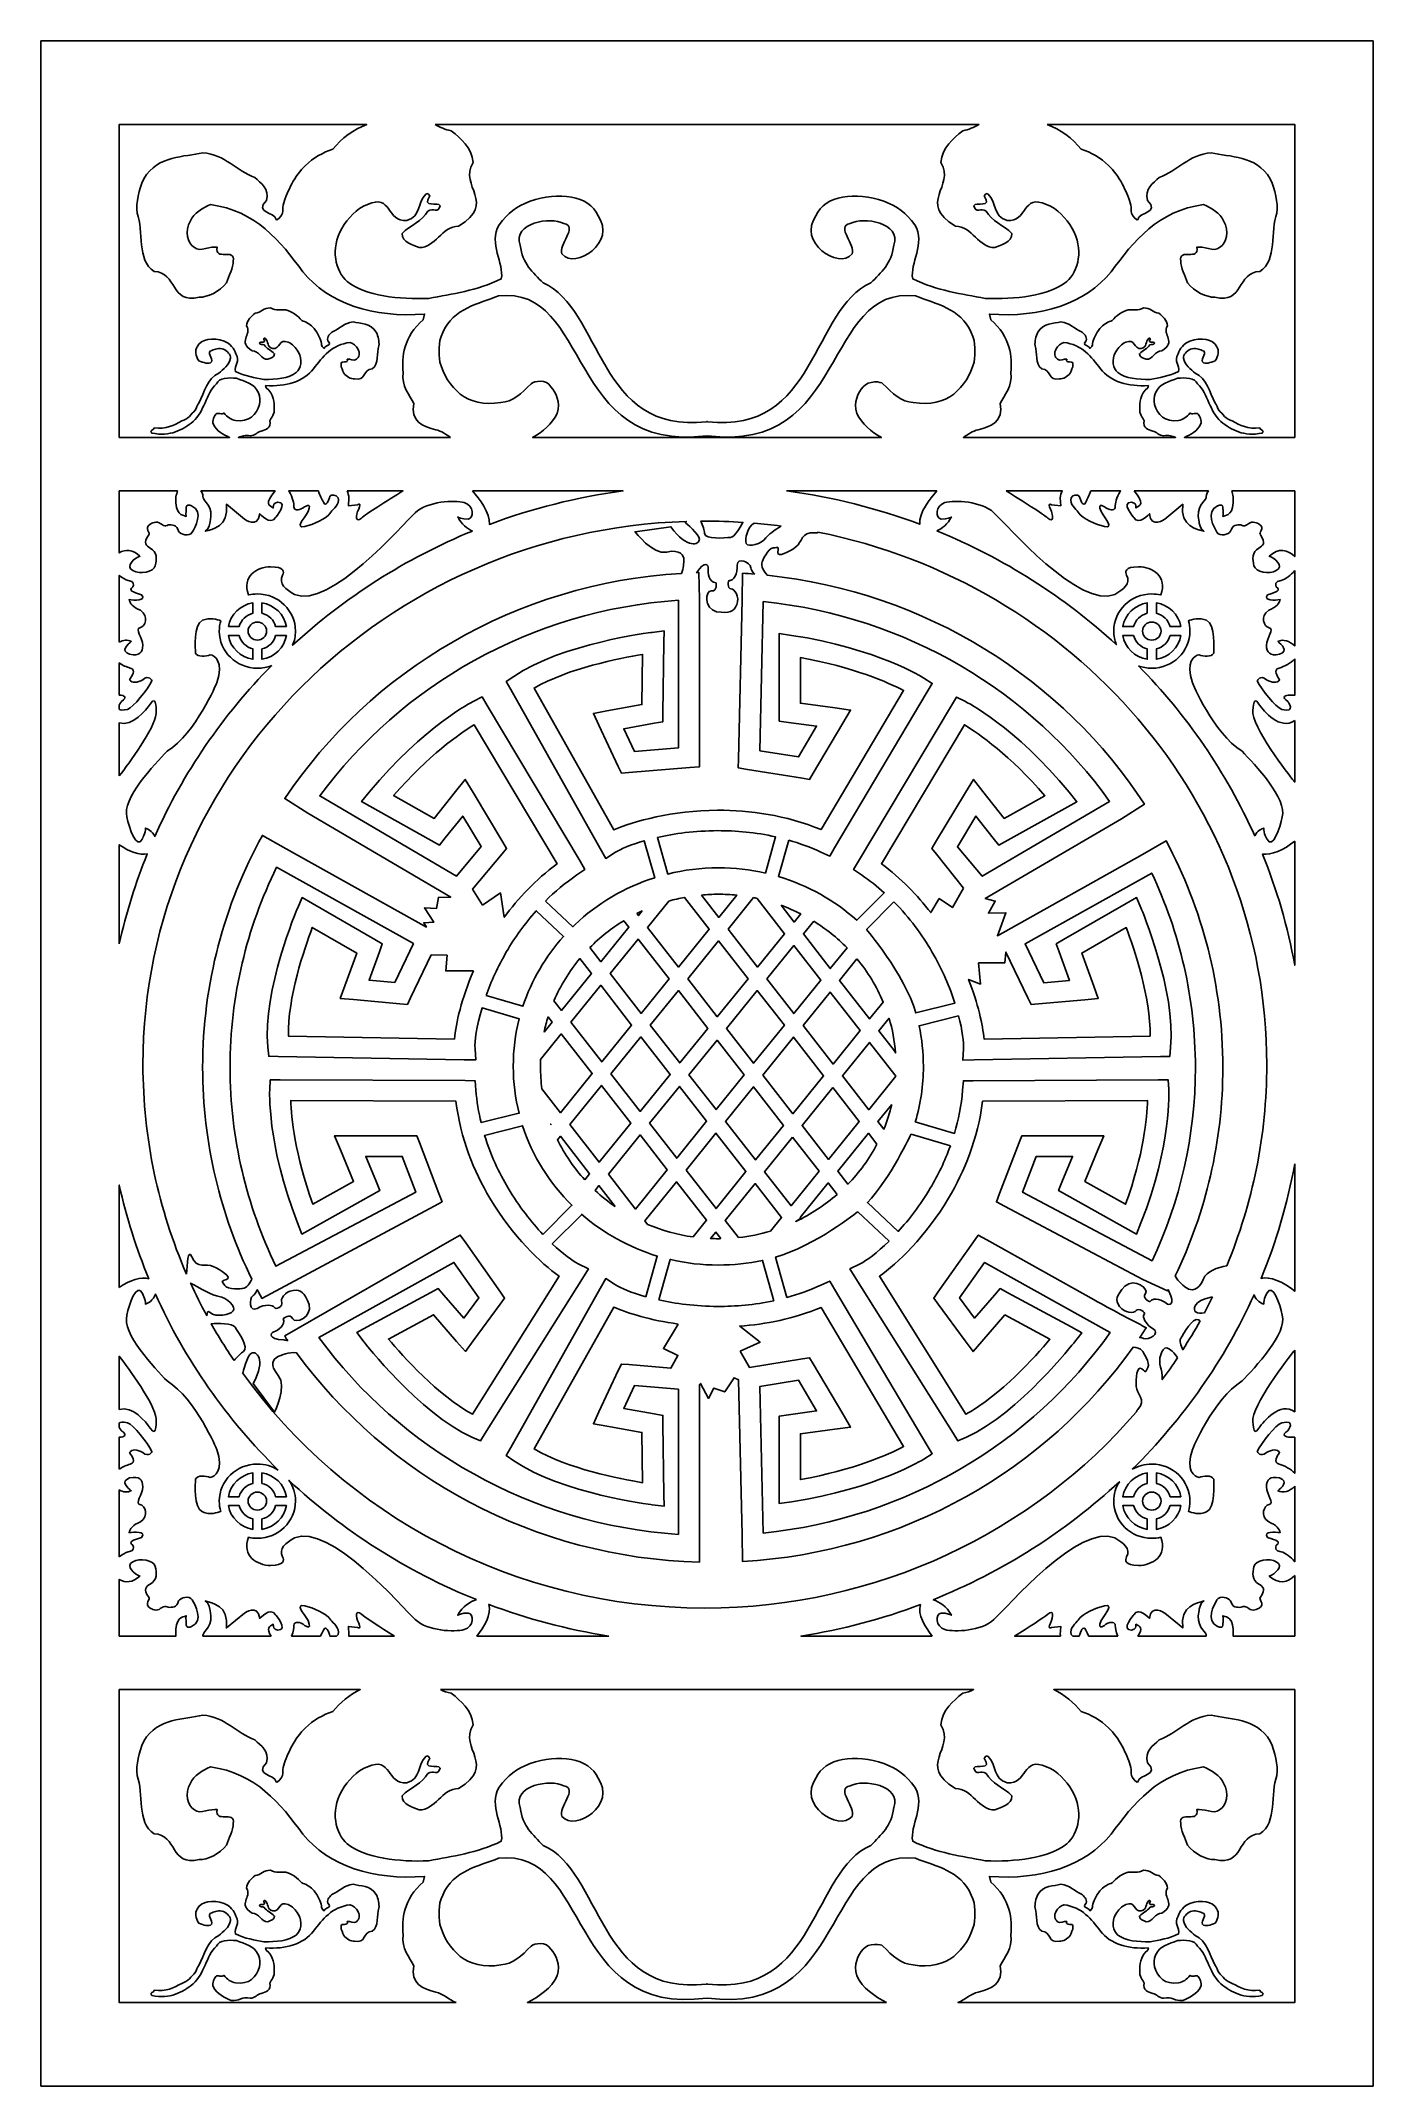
# Model space of a CAD drawing. Header units: centimetres. Extents: x -1.3 to 1.3, y -2 to 2.
import ezdxf

# ---------------------------------------------------------------- set-up
doc = ezdxf.new("R2010")
doc.units = ezdxf.units.CM
doc.header["$MEASUREMENT"] = 0
doc.layers.add('Layer 1', color=7, linetype='Continuous')

msp = doc.modelspace()

# ---------------------------------------------------------------- linework, layer by layer
at = {"layer": 'Layer 1', "color": 18}
for points, knots in [([(-1.3032, 2.00073), (-1.3032, 2.00073), (1.30321, 2.00073), (1.30321, 2.00073), (1.30321, 2.00073), (1.30321, 2.00073), (1.30321, -2.00073), (1.30321, -2.00073), (1.30321, -2.00073), (1.30321, -2.00073), (-1.3032, -2.00073), (-1.3032, -2.00073), (-1.3032, -2.00073), (-1.3032, -2.00073), (-1.3032, 2.00073), (-1.3032, 2.00073)], [0, 0, 0, 0, 0.2, 0.2, 0.2, 0.2, 0.4, 0.4, 0.4, 0.4, 0.6, 0.6, 0.6, 0.6, 1, 1, 1, 1]), ([(-0.50158, 1.22494), (-0.51102, 1.23069), (-0.51924, 1.23741), (-0.53052, 1.2401), (-0.53052, 1.2401), (-0.55529, 1.24599), (-0.58105, 1.25703), (-0.57338, 1.2912), (-0.57338, 1.2912), (-0.58128, 1.30779), (-0.59876, 1.32504), (-0.59442, 1.35181), (-0.59442, 1.35181), (-0.59783, 1.38207), (-0.59362, 1.42196), (-0.55506, 1.45532), (-0.55506, 1.45532), (-0.55506, 1.45532), (-0.5524, 1.46613), (-0.5524, 1.46613), (-0.5524, 1.46613), (-0.65271, 1.45893), (-0.74072, 1.48641), (-0.7905, 1.54898), (-0.7905, 1.54898), (-0.835, 1.60863), (-0.88198, 1.66889), (-0.97168, 1.68042), (-0.97168, 1.68042), (-0.98706, 1.67427), (-1.00393, 1.66356), (-1.01057, 1.64879), (-1.01057, 1.64879), (-1.02301, 1.6272), (-1.0166, 1.60605), (-1.0029, 1.59625), (-1.0029, 1.59625), (-0.99169, 1.58703), (-0.97051, 1.59999), (-0.95812, 1.59704), (-0.95812, 1.59704), (-0.96462, 1.56914), (-0.9226, 1.59676), (-0.92695, 1.56999), (-0.92695, 1.56999), (-0.92681, 1.55688), (-0.9356, 1.54097), (-0.94008, 1.52731), (-0.94008, 1.52731), (-0.95349, 1.51088), (-0.97715, 1.49851), (-0.99383, 1.49921), (-0.99383, 1.49921), (-1.05021, 1.48482), (-1.03637, 1.5486), (-1.08148, 1.54952), (-1.08148, 1.54952), (-1.11663, 1.5726), (-1.10116, 1.62781), (-1.11514, 1.66385), (-1.11514, 1.66385), (-1.11691, 1.68554), (-1.11191, 1.70888), (-1.10195, 1.73105), (-1.10195, 1.73105), (-1.07312, 1.77817), (-1.0224, 1.77264), (-0.98636, 1.78206), (-0.98636, 1.78206), (-0.94308, 1.7783), (-0.9205, 1.74676), (-0.88484, 1.73336), (-0.88484, 1.73336), (-0.87329, 1.72244), (-0.85464, 1.71146), (-0.86212, 1.6887), (-0.86212, 1.6887), (-0.88563, 1.66322), (-0.84613, 1.6669), (-0.84318, 1.65148), (-0.84318, 1.65148), (-0.84318, 1.65148), (-0.8407, 1.65089), (-0.8407, 1.65089), (-0.8407, 1.65089), (-0.82416, 1.6633), (-0.8329, 1.67193), (-0.82809, 1.68387), (-0.82809, 1.68387), (-0.82061, 1.70663), (-0.80733, 1.73619), (-0.78532, 1.75712), (-0.78532, 1.75712), (-0.77157, 1.77184), (-0.75007, 1.78308), (-0.73222, 1.78865), (-0.73222, 1.78865), (-0.71633, 1.80964), (-0.68993, 1.82812), (-0.66581, 1.83741), (-0.66581, 1.83741), (-0.66581, 1.83741), (-1.14988, 1.83741), (-1.14988, 1.83741), (-1.14988, 1.83741), (-1.14988, 1.83741), (-1.14988, 1.22494), (-1.14988, 1.22494), (-1.14988, 1.22494), (-1.14988, 1.22494), (-0.93395, 1.22494), (-0.93395, 1.22494), (-0.93395, 1.22494), (-0.94607, 1.23056), (-0.95964, 1.23718), (-0.96576, 1.24992), (-0.96576, 1.24992), (-0.96871, 1.25889), (-0.96461, 1.26566), (-0.96091, 1.27041), (-0.96091, 1.27041), (-0.95734, 1.27449), (-0.94828, 1.26826), (-0.94555, 1.27278), (-0.94555, 1.27278), (-0.93857, 1.26542), (-0.93146, 1.25873), (-0.92222, 1.25835), (-0.92222, 1.25835), (-0.8961, 1.25361), (-0.88083, 1.27013), (-0.87527, 1.2895), (-0.87527, 1.2895), (-0.87483, 1.2967), (-0.87341, 1.30413), (-0.87746, 1.31219), (-0.87746, 1.31219), (-0.8859, 1.33145), (-0.90498, 1.334), (-0.92049, 1.34062), (-0.92049, 1.34062), (-0.93605, 1.34207), (-0.95467, 1.34216), (-0.95979, 1.32998), (-0.95979, 1.32998), (-0.98045, 1.30959), (-0.98326, 1.27541), (-1.00561, 1.25591), (-1.00561, 1.25591), (-1.0255, 1.23957), (-1.05048, 1.2259), (-1.0863, 1.23348), (-1.0863, 1.23348), (-1.09159, 1.23996), (-1.08163, 1.23846), (-1.08157, 1.24363), (-1.08157, 1.24363), (-1.05884, 1.24066), (-1.04245, 1.24843), (-1.02775, 1.25709), (-1.02775, 1.25709), (-1.01506, 1.26011), (-1.00935, 1.27049), (-1.00136, 1.27819), (-1.00136, 1.27819), (-0.99779, 1.28226), (-0.99832, 1.28923), (-0.99403, 1.29218), (-0.99403, 1.29218), (-0.98261, 1.31295), (-0.9783, 1.3404), (-0.95494, 1.35047), (-0.95494, 1.35047), (-0.94682, 1.35885), (-0.93433, 1.36569), (-0.93247, 1.38031), (-0.93247, 1.38031), (-0.93034, 1.38662), (-0.93914, 1.39419), (-0.94592, 1.39773), (-0.94592, 1.39773), (-0.95478, 1.40014), (-0.96259, 1.39828), (-0.96883, 1.39486), (-0.96883, 1.39486), (-0.98042, 1.39275), (-0.9662, 1.37937), (-0.96931, 1.37283), (-0.96931, 1.37283), (-0.97412, 1.36718), (-0.98539, 1.37158), (-0.99412, 1.37466), (-0.99412, 1.37466), (-1.00143, 1.38517), (-1.0023, 1.39528), (-0.99723, 1.40228), (-0.99723, 1.40228), (-0.99049, 1.41807), (-0.9666, 1.42117), (-0.94478, 1.41347), (-0.94478, 1.41347), (-0.93351, 1.40907), (-0.92437, 1.39835), (-0.92155, 1.38871), (-0.92155, 1.38871), (-0.91319, 1.37394), (-0.92496, 1.36598), (-0.92266, 1.35364), (-0.92266, 1.35364), (-0.90389, 1.34457), (-0.88481, 1.34202), (-0.86683, 1.33856), (-0.86683, 1.33856), (-0.84372, 1.33762), (-0.81801, 1.34052), (-0.80377, 1.35164), (-0.80377, 1.35164), (-0.7948, 1.35958), (-0.7906, 1.37669), (-0.79968, 1.39258), (-0.79968, 1.39258), (-0.80471, 1.4004), (-0.81071, 1.408), (-0.81944, 1.41107), (-0.81944, 1.41107), (-0.83834, 1.41947), (-0.8342, 1.39725), (-0.84976, 1.3987), (-0.84976, 1.3987), (-0.86129, 1.40176), (-0.8574, 1.41235), (-0.86451, 1.41904), (-0.86451, 1.41904), (-0.86705, 1.42037), (-0.86659, 1.4179), (-0.86757, 1.41767), (-0.86757, 1.41767), (-0.8611, 1.40761), (-0.87394, 1.41358), (-0.87556, 1.40997), (-0.87556, 1.40997), (-0.87392, 1.40391), (-0.87022, 1.40866), (-0.86612, 1.40577), (-0.86612, 1.40577), (-0.86193, 1.39839), (-0.85236, 1.39486), (-0.84609, 1.38862), (-0.84609, 1.38862), (-0.84654, 1.38142), (-0.85422, 1.38024), (-0.85935, 1.37773), (-0.85935, 1.37773), (-0.87153, 1.37741), (-0.87671, 1.39423), (-0.88972, 1.39435), (-0.88972, 1.39435), (-0.91984, 1.41232), (-0.88952, 1.42469), (-0.90089, 1.44326), (-0.90089, 1.44326), (-0.89954, 1.45518), (-0.89181, 1.46153), (-0.88407, 1.46788), (-0.88407, 1.46788), (-0.87261, 1.46932), (-0.86703, 1.47903), (-0.85414, 1.47823), (-0.85414, 1.47823), (-0.84313, 1.47247), (-0.83421, 1.47524), (-0.82412, 1.47442), (-0.82412, 1.47442), (-0.81344, 1.4718), (-0.80014, 1.46337), (-0.7927, 1.45353), (-0.7927, 1.45353), (-0.78566, 1.45134), (-0.77719, 1.44691), (-0.77178, 1.44111), (-0.77178, 1.44111), (-0.7631, 1.43286), (-0.75787, 1.42122), (-0.75492, 1.41225), (-0.75492, 1.41225), (-0.75303, 1.40754), (-0.75647, 1.40415), (-0.74995, 1.39925), (-0.74995, 1.39925), (-0.74995, 1.39925), (-0.74898, 1.39948), (-0.74898, 1.39948), (-0.74898, 1.39948), (-0.74782, 1.40556), (-0.73225, 1.40411), (-0.74152, 1.41415), (-0.74152, 1.41415), (-0.74446, 1.42312), (-0.73711, 1.42744), (-0.73256, 1.43175), (-0.73256, 1.43175), (-0.71851, 1.43703), (-0.70962, 1.44946), (-0.69256, 1.45094), (-0.69256, 1.45094), (-0.67836, 1.44723), (-0.65838, 1.44941), (-0.64701, 1.43084), (-0.64701, 1.43084), (-0.64309, 1.4221), (-0.64112, 1.41291), (-0.64182, 1.40436), (-0.64182, 1.40436), (-0.64733, 1.39016), (-0.64123, 1.36841), (-0.65508, 1.35931), (-0.65508, 1.35931), (-0.67286, 1.35895), (-0.6674, 1.33382), (-0.68962, 1.33949), (-0.68962, 1.33949), (-0.69619, 1.33921), (-0.70551, 1.34408), (-0.7108, 1.35056), (-0.7108, 1.35056), (-0.71256, 1.35594), (-0.71603, 1.36221), (-0.71597, 1.36738), (-0.71597, 1.36738), (-0.71768, 1.37793), (-0.70113, 1.36704), (-0.70369, 1.37804), (-0.70369, 1.37804), (-0.69881, 1.3792), (-0.69046, 1.37409), (-0.68604, 1.37772), (-0.68604, 1.37772), (-0.68064, 1.38158), (-0.67812, 1.38992), (-0.68302, 1.39842), (-0.68302, 1.39842), (-0.68564, 1.40425), (-0.69229, 1.40846), (-0.69834, 1.41089), (-0.69834, 1.41089), (-0.73369, 1.40635), (-0.7522, 1.3826), (-0.76973, 1.3591), (-0.76973, 1.3591), (-0.78935, 1.33444), (-0.82403, 1.32361), (-0.86355, 1.32645), (-0.86355, 1.32645), (-0.86355, 1.32645), (-0.8625, 1.32219), (-0.8625, 1.32219), (-0.8625, 1.32219), (-0.84731, 1.30905), (-0.84565, 1.29333), (-0.847, 1.28141), (-0.847, 1.28141), (-0.84529, 1.27086), (-0.85217, 1.26406), (-0.85529, 1.25752), (-0.85529, 1.25752), (-0.85227, 1.24406), (-0.86241, 1.23971), (-0.87218, 1.23739), (-0.87218, 1.23739), (-0.87999, 1.23553), (-0.88407, 1.22876), (-0.89358, 1.22778), (-0.89358, 1.22778), (-0.90374, 1.23072), (-0.90979, 1.22726), (-0.91687, 1.22494), (-0.91687, 1.22494), (-0.91687, 1.22494), (-0.50158, 1.22494), (-0.50158, 1.22494)], [0, 0, 0, 0, 0.0104167, 0.0104167, 0.0104167, 0.0104167, 0.0208333, 0.0208333, 0.0208333, 0.0208333, 0.03125, 0.03125, 0.03125, 0.03125, 0.0416667, 0.0416667, 0.0416667, 0.0416667, 0.0520833, 0.0520833, 0.0520833, 0.0520833, 0.0625, 0.0625, 0.0625, 0.0625, 0.0729167, 0.0729167, 0.0729167, 0.0729167, 0.0833333, 0.0833333, 0.0833333, 0.0833333, 0.09375, 0.09375, 0.09375, 0.09375, 0.1041667, 0.1041667, 0.1041667, 0.1041667, 0.1145833, 0.1145833, 0.1145833, 0.1145833, 0.125, 0.125, 0.125, 0.125, 0.1354167, 0.1354167, 0.1354167, 0.1354167, 0.1458333, 0.1458333, 0.1458333, 0.1458333, 0.15625, 0.15625, 0.15625, 0.15625, 0.1666667, 0.1666667, 0.1666667, 0.1666667, 0.1770833, 0.1770833, 0.1770833, 0.1770833, 0.1875, 0.1875, 0.1875, 0.1875, 0.1979167, 0.1979167, 0.1979167, 0.1979167, 0.2083333, 0.2083333, 0.2083333, 0.2083333, 0.21875, 0.21875, 0.21875, 0.21875, 0.2291667, 0.2291667, 0.2291667, 0.2291667, 0.2395833, 0.2395833, 0.2395833, 0.2395833, 0.25, 0.25, 0.25, 0.25, 0.2604167, 0.2604167, 0.2604167, 0.2604167, 0.2708333, 0.2708333, 0.2708333, 0.2708333, 0.28125, 0.28125, 0.28125, 0.28125, 0.2916667, 0.2916667, 0.2916667, 0.2916667, 0.3020833, 0.3020833, 0.3020833, 0.3020833, 0.3125, 0.3125, 0.3125, 0.3125, 0.3229167, 0.3229167, 0.3229167, 0.3229167, 0.3333333, 0.3333333, 0.3333333, 0.3333333, 0.34375, 0.34375, 0.34375, 0.34375, 0.3541667, 0.3541667, 0.3541667, 0.3541667, 0.3645833, 0.3645833, 0.3645833, 0.3645833, 0.375, 0.375, 0.375, 0.375, 0.3854167, 0.3854167, 0.3854167, 0.3854167, 0.3958333, 0.3958333, 0.3958333, 0.3958333, 0.40625, 0.40625, 0.40625, 0.40625, 0.4166667, 0.4166667, 0.4166667, 0.4166667, 0.4270833, 0.4270833, 0.4270833, 0.4270833, 0.4375, 0.4375, 0.4375, 0.4375, 0.4479167, 0.4479167, 0.4479167, 0.4479167, 0.4583333, 0.4583333, 0.4583333, 0.4583333, 0.46875, 0.46875, 0.46875, 0.46875, 0.4791667, 0.4791667, 0.4791667, 0.4791667, 0.4895833, 0.4895833, 0.4895833, 0.4895833, 0.5, 0.5, 0.5, 0.5, 0.5104167, 0.5104167, 0.5104167, 0.5104167, 0.5208333, 0.5208333, 0.5208333, 0.5208333, 0.53125, 0.53125, 0.53125, 0.53125, 0.5416667, 0.5416667, 0.5416667, 0.5416667, 0.5520833, 0.5520833, 0.5520833, 0.5520833, 0.5625, 0.5625, 0.5625, 0.5625, 0.5729167, 0.5729167, 0.5729167, 0.5729167, 0.5833333, 0.5833333, 0.5833333, 0.5833333, 0.59375, 0.59375, 0.59375, 0.59375, 0.6041667, 0.6041667, 0.6041667, 0.6041667, 0.6145833, 0.6145833, 0.6145833, 0.6145833, 0.625, 0.625, 0.625, 0.625, 0.6354167, 0.6354167, 0.6354167, 0.6354167, 0.6458333, 0.6458333, 0.6458333, 0.6458333, 0.65625, 0.65625, 0.65625, 0.65625, 0.6666667, 0.6666667, 0.6666667, 0.6666667, 0.6770833, 0.6770833, 0.6770833, 0.6770833, 0.6875, 0.6875, 0.6875, 0.6875, 0.6979167, 0.6979167, 0.6979167, 0.6979167, 0.7083333, 0.7083333, 0.7083333, 0.7083333, 0.71875, 0.71875, 0.71875, 0.71875, 0.7291667, 0.7291667, 0.7291667, 0.7291667, 0.7395833, 0.7395833, 0.7395833, 0.7395833, 0.75, 0.75, 0.75, 0.75, 0.7604167, 0.7604167, 0.7604167, 0.7604167, 0.7708333, 0.7708333, 0.7708333, 0.7708333, 0.78125, 0.78125, 0.78125, 0.78125, 0.7916667, 0.7916667, 0.7916667, 0.7916667, 0.8020833, 0.8020833, 0.8020833, 0.8020833, 0.8125, 0.8125, 0.8125, 0.8125, 0.8229167, 0.8229167, 0.8229167, 0.8229167, 0.8333333, 0.8333333, 0.8333333, 0.8333333, 0.84375, 0.84375, 0.84375, 0.84375, 0.8541667, 0.8541667, 0.8541667, 0.8541667, 0.8645833, 0.8645833, 0.8645833, 0.8645833, 0.875, 0.875, 0.875, 0.875, 0.8854167, 0.8854167, 0.8854167, 0.8854167, 0.8958333, 0.8958333, 0.8958333, 0.8958333, 0.90625, 0.90625, 0.90625, 0.90625, 0.9166667, 0.9166667, 0.9166667, 0.9166667, 0.9270833, 0.9270833, 0.9270833, 0.9270833, 0.9375, 0.9375, 0.9375, 0.9375, 0.9479167, 0.9479167, 0.9479167, 0.9479167, 0.9583333, 0.9583333, 0.9583333, 0.9583333, 0.96875, 0.96875, 0.96875, 0.96875, 0.9791667, 0.9791667, 0.9791667, 0.9791667, 1, 1, 1, 1]), ([(-0.53185, 1.83741), (-0.52232, 1.83194), (-0.51267, 1.82661), (-0.50033, 1.82506), (-0.50033, 1.82506), (-0.48069, 1.80894), (-0.46107, 1.79282), (-0.45765, 1.76257), (-0.45765, 1.76257), (-0.48649, 1.71545), (-0.40956, 1.68405), (-0.48598, 1.63844), (-0.48598, 1.63844), (-0.51902, 1.63813), (-0.53215, 1.59545), (-0.56306, 1.59626), (-0.56306, 1.59626), (-0.57609, 1.60264), (-0.59559, 1.60564), (-0.59671, 1.6239), (-0.59671, 1.6239), (-0.58082, 1.63975), (-0.55651, 1.64869), (-0.5459, 1.66743), (-0.5459, 1.66743), (-0.53548, 1.67476), (-0.52608, 1.66271), (-0.52192, 1.67808), (-0.52192, 1.67808), (-0.52604, 1.68724), (-0.55861, 1.67209), (-0.54221, 1.69763), (-0.54221, 1.69763), (-0.54468, 1.69822), (-0.54352, 1.70448), (-0.54997, 1.70111), (-0.54997, 1.70111), (-0.56801, 1.68414), (-0.55815, 1.65726), (-0.58741, 1.6495), (-0.58741, 1.6495), (-0.6269, 1.64581), (-0.61639, 1.7022), (-0.66435, 1.68089), (-0.66435, 1.68089), (-0.6865, 1.67308), (-0.70174, 1.6538), (-0.7145, 1.63394), (-0.7145, 1.63394), (-0.73754, 1.59362), (-0.72689, 1.55019), (-0.70412, 1.53005), (-0.70412, 1.53005), (-0.66799, 1.50182), (-0.60274, 1.49447), (-0.54408, 1.49687), (-0.54408, 1.49687), (-0.49846, 1.50564), (-0.45003, 1.51211), (-0.4024, 1.53513), (-0.4024, 1.53513), (-0.39656, 1.56645), (-0.42812, 1.60339), (-0.4069, 1.64087), (-0.4069, 1.64087), (-0.38785, 1.66534), (-0.37487, 1.6758), (-0.34627, 1.68698), (-0.34627, 1.68698), (-0.29087, 1.70652), (-0.23025, 1.69863), (-0.21314, 1.65858), (-0.21314, 1.65858), (-0.17592, 1.60712), (-0.2573, 1.55243), (-0.284, 1.58383), (-0.284, 1.58383), (-0.2919, 1.60044), (-0.25071, 1.6381), (-0.28011, 1.64346), (-0.28011, 1.64346), (-0.30547, 1.65734), (-0.38053, 1.64508), (-0.36558, 1.60095), (-0.36558, 1.60095), (-0.36086, 1.56384), (-0.34107, 1.54834), (-0.32046, 1.52708), (-0.32046, 1.52708), (-0.2056, 1.47756), (-0.214, 1.22931), (-0.0009, 1.25574), (-0.0009, 1.25574), (-0.0009, 1.25581), (-0.0009, 1.25588), (-0.0009, 1.25594), (-0.0009, 1.25594), (-0.00059, 1.2559), (-0.0003, 1.25588), (0.00001, 1.25584), (0.00001, 1.25584), (0.00031, 1.25588), (0.0006, 1.2559), (0.00091, 1.25594), (0.00091, 1.25594), (0.00091, 1.25588), (0.00091, 1.25581), (0.00091, 1.25574), (0.00091, 1.25574), (0.21401, 1.22931), (0.20561, 1.47756), (0.32047, 1.52708), (0.32047, 1.52708), (0.34108, 1.54834), (0.36087, 1.56384), (0.36559, 1.60095), (0.36559, 1.60095), (0.38054, 1.64508), (0.30548, 1.65734), (0.28012, 1.64346), (0.28012, 1.64346), (0.25072, 1.6381), (0.29191, 1.60044), (0.28401, 1.58383), (0.28401, 1.58383), (0.25731, 1.55243), (0.17593, 1.60712), (0.21315, 1.65858), (0.21315, 1.65858), (0.23026, 1.69863), (0.29088, 1.70652), (0.34628, 1.68698), (0.34628, 1.68698), (0.37488, 1.6758), (0.38786, 1.66534), (0.40691, 1.64087), (0.40691, 1.64087), (0.42813, 1.60339), (0.39657, 1.56645), (0.40241, 1.53513), (0.40241, 1.53513), (0.45004, 1.51211), (0.49847, 1.50564), (0.54409, 1.49687), (0.54409, 1.49687), (0.60275, 1.49447), (0.668, 1.50182), (0.70413, 1.53005), (0.70413, 1.53005), (0.7269, 1.55019), (0.73755, 1.59362), (0.71451, 1.63394), (0.71451, 1.63394), (0.70175, 1.6538), (0.68651, 1.67308), (0.66436, 1.68089), (0.66436, 1.68089), (0.6164, 1.7022), (0.62691, 1.64581), (0.58742, 1.6495), (0.58742, 1.6495), (0.55816, 1.65726), (0.56802, 1.68414), (0.54998, 1.70111), (0.54998, 1.70111), (0.54353, 1.70448), (0.54469, 1.69822), (0.54222, 1.69763), (0.54222, 1.69763), (0.55862, 1.67209), (0.52605, 1.68724), (0.52193, 1.67808), (0.52193, 1.67808), (0.52609, 1.66271), (0.53549, 1.67476), (0.54591, 1.66743), (0.54591, 1.66743), (0.55652, 1.64869), (0.58083, 1.63975), (0.59672, 1.6239), (0.59672, 1.6239), (0.5956, 1.60564), (0.5761, 1.60264), (0.56307, 1.59626), (0.56307, 1.59626), (0.53216, 1.59545), (0.51903, 1.63813), (0.48599, 1.63844), (0.48599, 1.63844), (0.40957, 1.68405), (0.4865, 1.71545), (0.45766, 1.76257), (0.45766, 1.76257), (0.46108, 1.79282), (0.4807, 1.80894), (0.50034, 1.82506), (0.50034, 1.82506), (0.51268, 1.82661), (0.52233, 1.83194), (0.53186, 1.83741), (0.53186, 1.83741), (0.53186, 1.83741), (-0.53185, 1.83741), (-0.53185, 1.83741)], [0, 0, 0, 0, 0.0192308, 0.0192308, 0.0192308, 0.0192308, 0.0384615, 0.0384615, 0.0384615, 0.0384615, 0.0576923, 0.0576923, 0.0576923, 0.0576923, 0.0769231, 0.0769231, 0.0769231, 0.0769231, 0.0961538, 0.0961538, 0.0961538, 0.0961538, 0.1153846, 0.1153846, 0.1153846, 0.1153846, 0.1346154, 0.1346154, 0.1346154, 0.1346154, 0.1538462, 0.1538462, 0.1538462, 0.1538462, 0.1730769, 0.1730769, 0.1730769, 0.1730769, 0.1923077, 0.1923077, 0.1923077, 0.1923077, 0.2115385, 0.2115385, 0.2115385, 0.2115385, 0.2307692, 0.2307692, 0.2307692, 0.2307692, 0.25, 0.25, 0.25, 0.25, 0.2692308, 0.2692308, 0.2692308, 0.2692308, 0.2884615, 0.2884615, 0.2884615, 0.2884615, 0.3076923, 0.3076923, 0.3076923, 0.3076923, 0.3269231, 0.3269231, 0.3269231, 0.3269231, 0.3461538, 0.3461538, 0.3461538, 0.3461538, 0.3653846, 0.3653846, 0.3653846, 0.3653846, 0.3846154, 0.3846154, 0.3846154, 0.3846154, 0.4038462, 0.4038462, 0.4038462, 0.4038462, 0.4230769, 0.4230769, 0.4230769, 0.4230769, 0.4423077, 0.4423077, 0.4423077, 0.4423077, 0.4615385, 0.4615385, 0.4615385, 0.4615385, 0.4807692, 0.4807692, 0.4807692, 0.4807692, 0.5, 0.5, 0.5, 0.5, 0.5192308, 0.5192308, 0.5192308, 0.5192308, 0.5384615, 0.5384615, 0.5384615, 0.5384615, 0.5576923, 0.5576923, 0.5576923, 0.5576923, 0.5769231, 0.5769231, 0.5769231, 0.5769231, 0.5961538, 0.5961538, 0.5961538, 0.5961538, 0.6153846, 0.6153846, 0.6153846, 0.6153846, 0.6346154, 0.6346154, 0.6346154, 0.6346154, 0.6538462, 0.6538462, 0.6538462, 0.6538462, 0.6730769, 0.6730769, 0.6730769, 0.6730769, 0.6923077, 0.6923077, 0.6923077, 0.6923077, 0.7115385, 0.7115385, 0.7115385, 0.7115385, 0.7307692, 0.7307692, 0.7307692, 0.7307692, 0.75, 0.75, 0.75, 0.75, 0.7692308, 0.7692308, 0.7692308, 0.7692308, 0.7884615, 0.7884615, 0.7884615, 0.7884615, 0.8076923, 0.8076923, 0.8076923, 0.8076923, 0.8269231, 0.8269231, 0.8269231, 0.8269231, 0.8461538, 0.8461538, 0.8461538, 0.8461538, 0.8653846, 0.8653846, 0.8653846, 0.8653846, 0.8846154, 0.8846154, 0.8846154, 0.8846154, 0.9038462, 0.9038462, 0.9038462, 0.9038462, 0.9230769, 0.9230769, 0.9230769, 0.9230769, 0.9423077, 0.9423077, 0.9423077, 0.9423077, 0.9615385, 0.9615385, 0.9615385, 0.9615385, 1, 1, 1, 1]), ([(0.66582, 1.83741), (0.68994, 1.82812), (0.71634, 1.80964), (0.73223, 1.78865), (0.73223, 1.78865), (0.75008, 1.78308), (0.77159, 1.77184), (0.78533, 1.75712), (0.78533, 1.75712), (0.80734, 1.73619), (0.82062, 1.70663), (0.8281, 1.68387), (0.8281, 1.68387), (0.83291, 1.67193), (0.82417, 1.6633), (0.84071, 1.65089), (0.84071, 1.65089), (0.84071, 1.65089), (0.84319, 1.65148), (0.84319, 1.65148), (0.84319, 1.65148), (0.84614, 1.6669), (0.88564, 1.66322), (0.86213, 1.6887), (0.86213, 1.6887), (0.85465, 1.71146), (0.8733, 1.72244), (0.88485, 1.73336), (0.88485, 1.73336), (0.92051, 1.74676), (0.94309, 1.7783), (0.98637, 1.78206), (0.98637, 1.78206), (1.02241, 1.77264), (1.07313, 1.77817), (1.10196, 1.73105), (1.10196, 1.73105), (1.11192, 1.70888), (1.11692, 1.68554), (1.11515, 1.66385), (1.11515, 1.66385), (1.10117, 1.62781), (1.11664, 1.5726), (1.08149, 1.54952), (1.08149, 1.54952), (1.03638, 1.5486), (1.05022, 1.48482), (0.99384, 1.49921), (0.99384, 1.49921), (0.97716, 1.49851), (0.9535, 1.51088), (0.94009, 1.52731), (0.94009, 1.52731), (0.93561, 1.54097), (0.92682, 1.55688), (0.92696, 1.56999), (0.92696, 1.56999), (0.92261, 1.59676), (0.96463, 1.56914), (0.95813, 1.59704), (0.95813, 1.59704), (0.97052, 1.59999), (0.9917, 1.58703), (1.00291, 1.59625), (1.00291, 1.59625), (1.01661, 1.60605), (1.02302, 1.6272), (1.01058, 1.64879), (1.01058, 1.64879), (1.00394, 1.66356), (0.98707, 1.67427), (0.9717, 1.68042), (0.9717, 1.68042), (0.88199, 1.66889), (0.83501, 1.60863), (0.79051, 1.54898), (0.79051, 1.54898), (0.74073, 1.48641), (0.65272, 1.45893), (0.55241, 1.46613), (0.55241, 1.46613), (0.55241, 1.46613), (0.55507, 1.45532), (0.55507, 1.45532), (0.55507, 1.45532), (0.59363, 1.42196), (0.59784, 1.38207), (0.59443, 1.35181), (0.59443, 1.35181), (0.59877, 1.32504), (0.58129, 1.30779), (0.57339, 1.2912), (0.57339, 1.2912), (0.58106, 1.25703), (0.5553, 1.24599), (0.53053, 1.2401), (0.53053, 1.2401), (0.51925, 1.23741), (0.51103, 1.23069), (0.50159, 1.22494), (0.50159, 1.22494), (0.50159, 1.22494), (0.91688, 1.22494), (0.91688, 1.22494), (0.91688, 1.22494), (0.9098, 1.22726), (0.90375, 1.23072), (0.89359, 1.22778), (0.89359, 1.22778), (0.88408, 1.22876), (0.88, 1.23553), (0.87219, 1.23739), (0.87219, 1.23739), (0.86242, 1.23971), (0.85228, 1.24406), (0.8553, 1.25752), (0.8553, 1.25752), (0.85218, 1.26406), (0.8453, 1.27086), (0.84701, 1.28141), (0.84701, 1.28141), (0.84566, 1.29333), (0.84732, 1.30905), (0.86251, 1.32219), (0.86251, 1.32219), (0.86251, 1.32219), (0.86357, 1.32645), (0.86357, 1.32645), (0.86357, 1.32645), (0.82404, 1.32361), (0.78936, 1.33444), (0.76974, 1.3591), (0.76974, 1.3591), (0.75221, 1.3826), (0.7337, 1.40635), (0.69835, 1.41089), (0.69835, 1.41089), (0.6923, 1.40846), (0.68565, 1.40425), (0.68303, 1.39842), (0.68303, 1.39842), (0.67813, 1.38992), (0.68065, 1.38158), (0.68605, 1.37772), (0.68605, 1.37772), (0.69047, 1.37409), (0.69882, 1.3792), (0.7037, 1.37804), (0.7037, 1.37804), (0.70114, 1.36704), (0.71769, 1.37793), (0.71598, 1.36738), (0.71598, 1.36738), (0.71604, 1.36221), (0.71257, 1.35594), (0.71081, 1.35056), (0.71081, 1.35056), (0.70552, 1.34408), (0.6962, 1.33921), (0.68963, 1.33949), (0.68963, 1.33949), (0.66741, 1.33382), (0.67287, 1.35895), (0.65509, 1.35931), (0.65509, 1.35931), (0.64124, 1.36841), (0.64734, 1.39016), (0.64183, 1.40436), (0.64183, 1.40436), (0.64113, 1.41291), (0.6431, 1.4221), (0.64703, 1.43084), (0.64703, 1.43084), (0.65839, 1.44941), (0.67837, 1.44723), (0.69257, 1.45094), (0.69257, 1.45094), (0.70963, 1.44946), (0.71852, 1.43703), (0.73257, 1.43175), (0.73257, 1.43175), (0.73712, 1.42744), (0.74447, 1.42312), (0.74153, 1.41415), (0.74153, 1.41415), (0.73226, 1.40411), (0.74783, 1.40556), (0.74899, 1.39948), (0.74899, 1.39948), (0.74899, 1.39948), (0.74996, 1.39925), (0.74996, 1.39925), (0.74996, 1.39925), (0.75648, 1.40415), (0.75304, 1.40754), (0.75494, 1.41225), (0.75494, 1.41225), (0.75788, 1.42122), (0.76311, 1.43286), (0.77179, 1.44111), (0.77179, 1.44111), (0.7772, 1.44691), (0.78567, 1.45134), (0.79271, 1.45353), (0.79271, 1.45353), (0.80015, 1.46337), (0.81345, 1.4718), (0.82413, 1.47442), (0.82413, 1.47442), (0.83422, 1.47524), (0.84314, 1.47247), (0.85415, 1.47823), (0.85415, 1.47823), (0.86704, 1.47903), (0.87262, 1.46932), (0.88408, 1.46788), (0.88408, 1.46788), (0.89182, 1.46153), (0.89955, 1.45518), (0.9009, 1.44326), (0.9009, 1.44326), (0.88953, 1.42469), (0.91985, 1.41232), (0.88973, 1.39435), (0.88973, 1.39435), (0.87672, 1.39423), (0.87154, 1.37741), (0.85936, 1.37773), (0.85936, 1.37773), (0.85423, 1.38024), (0.84655, 1.38142), (0.8461, 1.38862), (0.8461, 1.38862), (0.85237, 1.39486), (0.86194, 1.39839), (0.86613, 1.40577), (0.86613, 1.40577), (0.87023, 1.40866), (0.87393, 1.40391), (0.87557, 1.40997), (0.87557, 1.40997), (0.87395, 1.41358), (0.86111, 1.40761), (0.86758, 1.41767), (0.86758, 1.41767), (0.8666, 1.4179), (0.86706, 1.42037), (0.86452, 1.41904), (0.86452, 1.41904), (0.85741, 1.41235), (0.8613, 1.40176), (0.84977, 1.3987), (0.84977, 1.3987), (0.83421, 1.39725), (0.83835, 1.41947), (0.81945, 1.41107), (0.81945, 1.41107), (0.81072, 1.408), (0.80472, 1.4004), (0.79969, 1.39258), (0.79969, 1.39258), (0.79061, 1.37669), (0.79481, 1.35958), (0.80378, 1.35164), (0.80378, 1.35164), (0.81802, 1.34052), (0.84373, 1.33762), (0.86684, 1.33856), (0.86684, 1.33856), (0.88482, 1.34202), (0.9039, 1.34457), (0.92267, 1.35364), (0.92267, 1.35364), (0.92497, 1.36598), (0.9132, 1.37394), (0.92156, 1.38871), (0.92156, 1.38871), (0.92438, 1.39835), (0.93352, 1.40907), (0.94479, 1.41347), (0.94479, 1.41347), (0.96661, 1.42117), (0.9905, 1.41807), (0.99724, 1.40228), (0.99724, 1.40228), (1.00231, 1.39528), (1.00144, 1.38517), (0.99413, 1.37466), (0.99413, 1.37466), (0.9854, 1.37158), (0.97413, 1.36718), (0.96932, 1.37283), (0.96932, 1.37283), (0.96621, 1.37937), (0.98043, 1.39275), (0.96884, 1.39486), (0.96884, 1.39486), (0.9626, 1.39828), (0.95479, 1.40014), (0.94593, 1.39773), (0.94593, 1.39773), (0.93915, 1.39419), (0.93035, 1.38662), (0.93248, 1.38031), (0.93248, 1.38031), (0.93434, 1.36569), (0.94683, 1.35885), (0.95495, 1.35047), (0.95495, 1.35047), (0.97831, 1.3404), (0.98262, 1.31295), (0.99404, 1.29218), (0.99404, 1.29218), (0.99833, 1.28923), (0.9978, 1.28226), (1.00137, 1.27819), (1.00137, 1.27819), (1.00936, 1.27049), (1.01507, 1.26011), (1.02776, 1.25709), (1.02776, 1.25709), (1.04246, 1.24843), (1.05885, 1.24066), (1.08158, 1.24363), (1.08158, 1.24363), (1.08164, 1.23846), (1.0916, 1.23996), (1.08631, 1.23348), (1.08631, 1.23348), (1.05049, 1.2259), (1.02551, 1.23957), (1.00562, 1.25591), (1.00562, 1.25591), (0.98327, 1.27541), (0.98046, 1.30959), (0.9598, 1.32998), (0.9598, 1.32998), (0.95468, 1.34216), (0.93606, 1.34207), (0.9205, 1.34062), (0.9205, 1.34062), (0.90499, 1.334), (0.88591, 1.33145), (0.87747, 1.31219), (0.87747, 1.31219), (0.87342, 1.30413), (0.87484, 1.2967), (0.87528, 1.2895), (0.87528, 1.2895), (0.88084, 1.27013), (0.89611, 1.25361), (0.92223, 1.25835), (0.92223, 1.25835), (0.93147, 1.25873), (0.93858, 1.26542), (0.94556, 1.27278), (0.94556, 1.27278), (0.94829, 1.26826), (0.95735, 1.27449), (0.96092, 1.27041), (0.96092, 1.27041), (0.96462, 1.26566), (0.96872, 1.25889), (0.96577, 1.24992), (0.96577, 1.24992), (0.95965, 1.23718), (0.94608, 1.23056), (0.93396, 1.22494), (0.93396, 1.22494), (0.93396, 1.22494), (1.14989, 1.22494), (1.14989, 1.22494), (1.14989, 1.22494), (1.14989, 1.22494), (1.14989, 1.83741), (1.14989, 1.83741), (1.14989, 1.83741), (1.14989, 1.83741), (0.66582, 1.83741), (0.66582, 1.83741)], [0, 0, 0, 0, 0.0104167, 0.0104167, 0.0104167, 0.0104167, 0.0208333, 0.0208333, 0.0208333, 0.0208333, 0.03125, 0.03125, 0.03125, 0.03125, 0.0416667, 0.0416667, 0.0416667, 0.0416667, 0.0520833, 0.0520833, 0.0520833, 0.0520833, 0.0625, 0.0625, 0.0625, 0.0625, 0.0729167, 0.0729167, 0.0729167, 0.0729167, 0.0833333, 0.0833333, 0.0833333, 0.0833333, 0.09375, 0.09375, 0.09375, 0.09375, 0.1041667, 0.1041667, 0.1041667, 0.1041667, 0.1145833, 0.1145833, 0.1145833, 0.1145833, 0.125, 0.125, 0.125, 0.125, 0.1354167, 0.1354167, 0.1354167, 0.1354167, 0.1458333, 0.1458333, 0.1458333, 0.1458333, 0.15625, 0.15625, 0.15625, 0.15625, 0.1666667, 0.1666667, 0.1666667, 0.1666667, 0.1770833, 0.1770833, 0.1770833, 0.1770833, 0.1875, 0.1875, 0.1875, 0.1875, 0.1979167, 0.1979167, 0.1979167, 0.1979167, 0.2083333, 0.2083333, 0.2083333, 0.2083333, 0.21875, 0.21875, 0.21875, 0.21875, 0.2291667, 0.2291667, 0.2291667, 0.2291667, 0.2395833, 0.2395833, 0.2395833, 0.2395833, 0.25, 0.25, 0.25, 0.25, 0.2604167, 0.2604167, 0.2604167, 0.2604167, 0.2708333, 0.2708333, 0.2708333, 0.2708333, 0.28125, 0.28125, 0.28125, 0.28125, 0.2916667, 0.2916667, 0.2916667, 0.2916667, 0.3020833, 0.3020833, 0.3020833, 0.3020833, 0.3125, 0.3125, 0.3125, 0.3125, 0.3229167, 0.3229167, 0.3229167, 0.3229167, 0.3333333, 0.3333333, 0.3333333, 0.3333333, 0.34375, 0.34375, 0.34375, 0.34375, 0.3541667, 0.3541667, 0.3541667, 0.3541667, 0.3645833, 0.3645833, 0.3645833, 0.3645833, 0.375, 0.375, 0.375, 0.375, 0.3854167, 0.3854167, 0.3854167, 0.3854167, 0.3958333, 0.3958333, 0.3958333, 0.3958333, 0.40625, 0.40625, 0.40625, 0.40625, 0.4166667, 0.4166667, 0.4166667, 0.4166667, 0.4270833, 0.4270833, 0.4270833, 0.4270833, 0.4375, 0.4375, 0.4375, 0.4375, 0.4479167, 0.4479167, 0.4479167, 0.4479167, 0.4583333, 0.4583333, 0.4583333, 0.4583333, 0.46875, 0.46875, 0.46875, 0.46875, 0.4791667, 0.4791667, 0.4791667, 0.4791667, 0.4895833, 0.4895833, 0.4895833, 0.4895833, 0.5, 0.5, 0.5, 0.5, 0.5104167, 0.5104167, 0.5104167, 0.5104167, 0.5208333, 0.5208333, 0.5208333, 0.5208333, 0.53125, 0.53125, 0.53125, 0.53125, 0.5416667, 0.5416667, 0.5416667, 0.5416667, 0.5520833, 0.5520833, 0.5520833, 0.5520833, 0.5625, 0.5625, 0.5625, 0.5625, 0.5729167, 0.5729167, 0.5729167, 0.5729167, 0.5833333, 0.5833333, 0.5833333, 0.5833333, 0.59375, 0.59375, 0.59375, 0.59375, 0.6041667, 0.6041667, 0.6041667, 0.6041667, 0.6145833, 0.6145833, 0.6145833, 0.6145833, 0.625, 0.625, 0.625, 0.625, 0.6354167, 0.6354167, 0.6354167, 0.6354167, 0.6458333, 0.6458333, 0.6458333, 0.6458333, 0.65625, 0.65625, 0.65625, 0.65625, 0.6666667, 0.6666667, 0.6666667, 0.6666667, 0.6770833, 0.6770833, 0.6770833, 0.6770833, 0.6875, 0.6875, 0.6875, 0.6875, 0.6979167, 0.6979167, 0.6979167, 0.6979167, 0.7083333, 0.7083333, 0.7083333, 0.7083333, 0.71875, 0.71875, 0.71875, 0.71875, 0.7291667, 0.7291667, 0.7291667, 0.7291667, 0.7395833, 0.7395833, 0.7395833, 0.7395833, 0.75, 0.75, 0.75, 0.75, 0.7604167, 0.7604167, 0.7604167, 0.7604167, 0.7708333, 0.7708333, 0.7708333, 0.7708333, 0.78125, 0.78125, 0.78125, 0.78125, 0.7916667, 0.7916667, 0.7916667, 0.7916667, 0.8020833, 0.8020833, 0.8020833, 0.8020833, 0.8125, 0.8125, 0.8125, 0.8125, 0.8229167, 0.8229167, 0.8229167, 0.8229167, 0.8333333, 0.8333333, 0.8333333, 0.8333333, 0.84375, 0.84375, 0.84375, 0.84375, 0.8541667, 0.8541667, 0.8541667, 0.8541667, 0.8645833, 0.8645833, 0.8645833, 0.8645833, 0.875, 0.875, 0.875, 0.875, 0.8854167, 0.8854167, 0.8854167, 0.8854167, 0.8958333, 0.8958333, 0.8958333, 0.8958333, 0.90625, 0.90625, 0.90625, 0.90625, 0.9166667, 0.9166667, 0.9166667, 0.9166667, 0.9270833, 0.9270833, 0.9270833, 0.9270833, 0.9375, 0.9375, 0.9375, 0.9375, 0.9479167, 0.9479167, 0.9479167, 0.9479167, 0.9583333, 0.9583333, 0.9583333, 0.9583333, 0.96875, 0.96875, 0.96875, 0.96875, 0.9791667, 0.9791667, 0.9791667, 0.9791667, 1, 1, 1, 1]), ([(0.00001, 1.22826), (-0.27665, 1.19181), (-0.22546, 1.52177), (-0.40791, 1.50209), (-0.40791, 1.50209), (-0.44727, 1.48529), (-0.4957, 1.47881), (-0.5171, 1.42993), (-0.5171, 1.42993), (-0.52739, 1.40947), (-0.52379, 1.39062), (-0.52266, 1.37236), (-0.52266, 1.37236), (-0.50855, 1.3232), (-0.4698, 1.28126), (-0.40352, 1.2933), (-0.40352, 1.2933), (-0.38005, 1.29426), (-0.36201, 1.31123), (-0.34429, 1.32991), (-0.34429, 1.32991), (-0.33821, 1.33561), (-0.31405, 1.33941), (-0.30531, 1.32391), (-0.30531, 1.32391), (-0.29592, 1.31186), (-0.28554, 1.29467), (-0.29301, 1.27191), (-0.29301, 1.27191), (-0.30312, 1.25087), (-0.32122, 1.23641), (-0.3411, 1.22494), (-0.3411, 1.22494), (-0.3411, 1.22494), (0.34111, 1.22494), (0.34111, 1.22494), (0.34111, 1.22494), (0.32123, 1.23641), (0.30313, 1.25087), (0.29302, 1.27191), (0.29302, 1.27191), (0.28555, 1.29467), (0.29593, 1.31186), (0.30532, 1.32391), (0.30532, 1.32391), (0.31565, 1.33648), (0.34118, 1.33459), (0.3443, 1.32991), (0.3443, 1.32991), (0.36202, 1.31123), (0.38006, 1.29426), (0.40353, 1.2933), (0.40353, 1.2933), (0.46981, 1.28126), (0.50856, 1.3232), (0.52268, 1.37236), (0.52268, 1.37236), (0.5238, 1.39062), (0.5274, 1.40947), (0.51711, 1.42993), (0.51711, 1.42993), (0.49571, 1.47881), (0.44728, 1.48529), (0.40792, 1.50209), (0.40792, 1.50209), (0.22547, 1.52177), (0.27666, 1.19181), (0.00001, 1.22826)], [0, 0, 0, 0, 0.0555556, 0.0555556, 0.0555556, 0.0555556, 0.1111111, 0.1111111, 0.1111111, 0.1111111, 0.1666667, 0.1666667, 0.1666667, 0.1666667, 0.2222222, 0.2222222, 0.2222222, 0.2222222, 0.2777778, 0.2777778, 0.2777778, 0.2777778, 0.3333333, 0.3333333, 0.3333333, 0.3333333, 0.3888889, 0.3888889, 0.3888889, 0.3888889, 0.4444444, 0.4444444, 0.4444444, 0.4444444, 0.5, 0.5, 0.5, 0.5, 0.5555556, 0.5555556, 0.5555556, 0.5555556, 0.6111111, 0.6111111, 0.6111111, 0.6111111, 0.6666667, 0.6666667, 0.6666667, 0.6666667, 0.7222222, 0.7222222, 0.7222222, 0.7222222, 0.7777778, 0.7777778, 0.7777778, 0.7777778, 0.8333333, 0.8333333, 0.8333333, 0.8333333, 0.8888889, 0.8888889, 0.8888889, 0.8888889, 1, 1, 1, 1]), ([(-1.14988, 1.1203), (-1.14988, 1.1203), (-1.03596, 1.1203), (-1.03596, 1.1203), (-1.03596, 1.1203), (-1.03709, 1.11677), (-1.0381, 1.11286), (-1.03911, 1.10873), (-1.03911, 1.10873), (-1.04018, 1.07243), (-1.0274, 1.07347), (-1.01889, 1.07036), (-1.01889, 1.07036), (-1.01995, 1.07658), (-1.01889, 1.08488), (-1.01889, 1.08488), (-1.01889, 1.08488), (-1.01995, 1.09732), (-1.00824, 1.0911), (-1.00824, 1.0911), (-1.00824, 1.0911), (-0.98376, 1.07969), (-1.00185, 1.04858), (-1.00718, 1.03924), (-1.00718, 1.03924), (-1.0125, 1.02991), (-1.0306, 1.03509), (-1.03379, 1.04132), (-1.03379, 1.04132), (-1.03698, 1.0548), (-1.04656, 1.05376), (-1.05401, 1.05376), (-1.05401, 1.05376), (-1.0604, 1.04961), (-1.06572, 1.05376), (-1.07211, 1.05791), (-1.07211, 1.05791), (-1.07956, 1.06206), (-1.09021, 1.0548), (-1.09021, 1.0548), (-1.09021, 1.0548), (-1.10192, 1.04754), (-1.08702, 1.03717), (-1.09234, 1.03406), (-1.09234, 1.03406), (-1.10405, 1.01746), (-1.0966, 1.01331), (-1.08914, 1.00813), (-1.08914, 1.00813), (-1.0753, 1.00087), (-1.07637, 0.98635), (-1.07956, 0.9739), (-1.07956, 0.9739), (-1.08276, 0.96146), (-1.10937, 0.95627), (-1.12321, 0.96457), (-1.12321, 0.96457), (-1.13917, 0.97287), (-1.12001, 0.98946), (-1.10937, 0.99257), (-1.10937, 0.99257), (-1.12396, 1.006), (-1.13793, 1.00619), (-1.14988, 0.99911), (-1.14988, 0.99911), (-1.14988, 0.99911), (-1.14988, 1.1203), (-1.14988, 1.1203)], [0, 0, 0, 0, 0.0555556, 0.0555556, 0.0555556, 0.0555556, 0.1111111, 0.1111111, 0.1111111, 0.1111111, 0.1666667, 0.1666667, 0.1666667, 0.1666667, 0.2222222, 0.2222222, 0.2222222, 0.2222222, 0.2777778, 0.2777778, 0.2777778, 0.2777778, 0.3333333, 0.3333333, 0.3333333, 0.3333333, 0.3888889, 0.3888889, 0.3888889, 0.3888889, 0.4444444, 0.4444444, 0.4444444, 0.4444444, 0.5, 0.5, 0.5, 0.5, 0.5555556, 0.5555556, 0.5555556, 0.5555556, 0.6111111, 0.6111111, 0.6111111, 0.6111111, 0.6666667, 0.6666667, 0.6666667, 0.6666667, 0.7222222, 0.7222222, 0.7222222, 0.7222222, 0.7777778, 0.7777778, 0.7777778, 0.7777778, 0.8333333, 0.8333333, 0.8333333, 0.8333333, 0.8888889, 0.8888889, 0.8888889, 0.8888889, 1, 1, 1, 1]), ([(-0.99034, 1.1203), (-0.99034, 1.1203), (-0.84502, 1.1203), (-0.84502, 1.1203), (-0.84502, 1.1203), (-0.86542, 1.09518), (-0.85804, 1.09208), (-0.84857, 1.08695), (-0.84857, 1.08695), (-0.84857, 1.09421), (-0.84857, 1.09525), (-0.84005, 1.09836), (-0.84005, 1.09836), (-0.8177, 1.09836), (-0.84431, 1.06828), (-0.84431, 1.06828), (-0.84431, 1.06828), (-0.85389, 1.05169), (-0.87518, 1.07554), (-0.87518, 1.07554), (-0.87518, 1.07554), (-0.87837, 1.04546), (-0.90498, 1.06517), (-0.90498, 1.06517), (-0.90498, 1.06517), (-0.90498, 1.06517), (-0.94011, 1.09421), (-0.94011, 1.09421), (-0.94011, 1.09421), (-0.93479, 1.04961), (-0.96885, 1.04546), (-0.98163, 1.04132), (-0.98163, 1.04132), (-0.97418, 1.04339), (-0.97205, 1.05998), (-0.97205, 1.05998), (-0.97205, 1.05998), (-0.9646, 1.09006), (-0.98482, 1.10043), (-0.98589, 1.10665), (-0.98589, 1.10665), (-0.98656, 1.11059), (-0.98553, 1.11452), (-0.99034, 1.1203)], [0, 0, 0, 0, 0.0833333, 0.0833333, 0.0833333, 0.0833333, 0.1666667, 0.1666667, 0.1666667, 0.1666667, 0.25, 0.25, 0.25, 0.25, 0.3333333, 0.3333333, 0.3333333, 0.3333333, 0.4166667, 0.4166667, 0.4166667, 0.4166667, 0.5, 0.5, 0.5, 0.5, 0.5833333, 0.5833333, 0.5833333, 0.5833333, 0.6666667, 0.6666667, 0.6666667, 0.6666667, 0.75, 0.75, 0.75, 0.75, 0.8333333, 0.8333333, 0.8333333, 0.8333333, 1, 1, 1, 1]), ([(-0.45891, 1.04179), (-0.46904, 1.04669), (-0.48038, 1.05506), (-0.4877, 1.06932), (-0.4877, 1.06932), (-0.4877, 1.06932), (-0.47918, 1.06413), (-0.46747, 1.06517), (-0.46747, 1.06517), (-0.45576, 1.06621), (-0.45576, 1.09213), (-0.47493, 1.09732), (-0.47493, 1.09732), (-0.49409, 1.10251), (-0.54625, 1.10043), (-0.57073, 1.07762), (-0.57073, 1.07762), (-0.59521, 1.0548), (-0.73892, 0.88782), (-0.80705, 0.9179), (-0.80705, 0.9179), (-0.82408, 0.92723), (-0.83899, 0.93864), (-0.83047, 0.95524), (-0.83047, 0.95524), (-0.82728, 0.96146), (-0.82621, 0.97183), (-0.85389, 0.97183), (-0.85389, 0.97183), (-0.88015, 0.97183), (-0.91121, 0.95315), (-0.89702, 0.91667), (-0.89702, 0.91667), (-0.89144, 0.91798), (-0.88563, 0.91867), (-0.87965, 0.91867), (-0.87965, 0.91867), (-0.83858, 0.91867), (-0.80508, 0.88603), (-0.80508, 0.84602), (-0.80508, 0.84602), (-0.80508, 0.83618), (-0.8071, 0.8268), (-0.81076, 0.81823), (-0.81076, 0.81823), (-0.70903, 0.91186), (-0.59001, 0.98807), (-0.45891, 1.04179)], [0, 0, 0, 0, 0.0769231, 0.0769231, 0.0769231, 0.0769231, 0.1538462, 0.1538462, 0.1538462, 0.1538462, 0.2307692, 0.2307692, 0.2307692, 0.2307692, 0.3076923, 0.3076923, 0.3076923, 0.3076923, 0.3846154, 0.3846154, 0.3846154, 0.3846154, 0.4615385, 0.4615385, 0.4615385, 0.4615385, 0.5384615, 0.5384615, 0.5384615, 0.5384615, 0.6153846, 0.6153846, 0.6153846, 0.6153846, 0.6923077, 0.6923077, 0.6923077, 0.6923077, 0.7692308, 0.7692308, 0.7692308, 0.7692308, 0.8461538, 0.8461538, 0.8461538, 0.8461538, 1, 1, 1, 1]), ([(-0.8185, 1.1203), (-0.8185, 1.1203), (-0.76032, 1.1203), (-0.76032, 1.1203), (-0.76032, 1.1203), (-0.75751, 1.11204), (-0.7532, 1.10387), (-0.75063, 1.09836), (-0.75063, 1.09836), (-0.74531, 1.08695), (-0.73999, 1.10251), (-0.73786, 1.10977), (-0.73786, 1.10977), (-0.73466, 1.11391), (-0.72508, 1.11288), (-0.72189, 1.10665), (-0.72189, 1.10665), (-0.71763, 1.09421), (-0.73147, 1.08488), (-0.73573, 1.07865), (-0.73573, 1.07865), (-0.74424, 1.06517), (-0.77086, 1.0548), (-0.78682, 1.05065), (-0.78682, 1.05065), (-0.80599, 1.04754), (-0.79002, 1.0631), (-0.78044, 1.07969), (-0.78044, 1.07969), (-0.77086, 1.10251), (-0.79002, 1.08695), (-0.79002, 1.08695), (-0.79002, 1.08695), (-0.80066, 1.08073), (-0.80811, 1.0828), (-0.80811, 1.08902), (-0.80811, 1.08902), (-0.80811, 1.09525), (-0.81024, 1.10769), (-0.8177, 1.1191), (-0.8177, 1.1191), (-0.81797, 1.11951), (-0.81823, 1.11991), (-0.8185, 1.1203)], [0, 0, 0, 0, 0.0833333, 0.0833333, 0.0833333, 0.0833333, 0.1666667, 0.1666667, 0.1666667, 0.1666667, 0.25, 0.25, 0.25, 0.25, 0.3333333, 0.3333333, 0.3333333, 0.3333333, 0.4166667, 0.4166667, 0.4166667, 0.4166667, 0.5, 0.5, 0.5, 0.5, 0.5833333, 0.5833333, 0.5833333, 0.5833333, 0.6666667, 0.6666667, 0.6666667, 0.6666667, 0.75, 0.75, 0.75, 0.75, 0.8333333, 0.8333333, 0.8333333, 0.8333333, 1, 1, 1, 1]), ([(-0.70431, 1.1203), (-0.70431, 1.1203), (-0.59494, 1.1203), (-0.59494, 1.1203), (-0.59494, 1.1203), (-0.62629, 1.10058), (-0.66707, 1.07525), (-0.67612, 1.06724), (-0.67612, 1.06724), (-0.68783, 1.05687), (-0.68783, 1.07139), (-0.68144, 1.08488), (-0.68144, 1.08488), (-0.67505, 1.09836), (-0.68357, 1.09317), (-0.68357, 1.09317), (-0.68357, 1.09317), (-0.68357, 1.09317), (-0.70166, 1.0911), (-0.70166, 1.0911), (-0.70166, 1.0911), (-0.70166, 1.0911), (-0.7006, 1.10665), (-0.7006, 1.10665), (-0.7006, 1.10665), (-0.70086, 1.11165), (-0.70229, 1.11623), (-0.70431, 1.1203)], [0, 0, 0, 0, 0.125, 0.125, 0.125, 0.125, 0.25, 0.25, 0.25, 0.25, 0.375, 0.375, 0.375, 0.375, 0.5, 0.5, 0.5, 0.5, 0.625, 0.625, 0.625, 0.625, 0.75, 0.75, 0.75, 0.75, 1, 1, 1, 1]), ([(-0.45885, 1.1203), (-0.45885, 1.1203), (-0.1641, 1.1203), (-0.1641, 1.1203), (-0.1641, 1.1203), (-0.25499, 1.10819), (-0.34262, 1.08592), (-0.42571, 1.05475), (-0.42571, 1.05475), (-0.42376, 1.07721), (-0.44563, 1.10545), (-0.45885, 1.1203)], [0, 0, 0, 0, 0.25, 0.25, 0.25, 0.25, 0.5, 0.5, 0.5, 0.5, 1, 1, 1, 1]), ([(0.15574, 1.1203), (0.15574, 1.1203), (0.44945, 1.1203), (0.44945, 1.1203), (0.44945, 1.1203), (0.43631, 1.10553), (0.41461, 1.07754), (0.41628, 1.05515), (0.41628, 1.05515), (0.3335, 1.08611), (0.24624, 1.10824), (0.15574, 1.1203)], [0, 0, 0, 0, 0.25, 0.25, 0.25, 0.25, 0.5, 0.5, 0.5, 0.5, 1, 1, 1, 1]), ([(0.44997, 1.04202), (0.45999, 1.04695), (0.47109, 1.05529), (0.47829, 1.06932), (0.47829, 1.06932), (0.47829, 1.06932), (0.46978, 1.06413), (0.45807, 1.06517), (0.45807, 1.06517), (0.44636, 1.06621), (0.44636, 1.09213), (0.46552, 1.09732), (0.46552, 1.09732), (0.48468, 1.10251), (0.53684, 1.10043), (0.56132, 1.07762), (0.56132, 1.07762), (0.58581, 1.0548), (0.72951, 0.88782), (0.79764, 0.9179), (0.79764, 0.9179), (0.81468, 0.92723), (0.82958, 0.93864), (0.82106, 0.95524), (0.82106, 0.95524), (0.81787, 0.96146), (0.8168, 0.97183), (0.84448, 0.97183), (0.84448, 0.97183), (0.87075, 0.97183), (0.9018, 0.95315), (0.88761, 0.91667), (0.88761, 0.91667), (0.88203, 0.91798), (0.87622, 0.91867), (0.87024, 0.91867), (0.87024, 0.91867), (0.82917, 0.91867), (0.79567, 0.88603), (0.79567, 0.84602), (0.79567, 0.84602), (0.79567, 0.83676), (0.79746, 0.8279), (0.80073, 0.81975), (0.80073, 0.81975), (0.69921, 0.91282), (0.58059, 0.98858), (0.44997, 1.04202)], [0, 0, 0, 0, 0.0769231, 0.0769231, 0.0769231, 0.0769231, 0.1538462, 0.1538462, 0.1538462, 0.1538462, 0.2307692, 0.2307692, 0.2307692, 0.2307692, 0.3076923, 0.3076923, 0.3076923, 0.3076923, 0.3846154, 0.3846154, 0.3846154, 0.3846154, 0.4615385, 0.4615385, 0.4615385, 0.4615385, 0.5384615, 0.5384615, 0.5384615, 0.5384615, 0.6153846, 0.6153846, 0.6153846, 0.6153846, 0.6923077, 0.6923077, 0.6923077, 0.6923077, 0.7692308, 0.7692308, 0.7692308, 0.7692308, 0.8461538, 0.8461538, 0.8461538, 0.8461538, 1, 1, 1, 1]), ([(0.58554, 1.1203), (0.58554, 1.1203), (0.69491, 1.1203), (0.69491, 1.1203), (0.69491, 1.1203), (0.69288, 1.11623), (0.69145, 1.11165), (0.69119, 1.10665), (0.69119, 1.10665), (0.69119, 1.10665), (0.69226, 1.0911), (0.69226, 1.0911), (0.69226, 1.0911), (0.69226, 1.0911), (0.67416, 1.09317), (0.67416, 1.09317), (0.67416, 1.09317), (0.67416, 1.09317), (0.66564, 1.09836), (0.67203, 1.08488), (0.67203, 1.08488), (0.67842, 1.07139), (0.67842, 1.05687), (0.66671, 1.06724), (0.66671, 1.06724), (0.65767, 1.07525), (0.61688, 1.10058), (0.58554, 1.1203)], [0, 0, 0, 0, 0.125, 0.125, 0.125, 0.125, 0.25, 0.25, 0.25, 0.25, 0.375, 0.375, 0.375, 0.375, 0.5, 0.5, 0.5, 0.5, 0.625, 0.625, 0.625, 0.625, 0.75, 0.75, 0.75, 0.75, 1, 1, 1, 1]), ([(0.75091, 1.1203), (0.75091, 1.1203), (0.80909, 1.1203), (0.80909, 1.1203), (0.80909, 1.1203), (0.80882, 1.11991), (0.80856, 1.11951), (0.80829, 1.1191), (0.80829, 1.1191), (0.80084, 1.10769), (0.79871, 1.09525), (0.79871, 1.08902), (0.79871, 1.08902), (0.79871, 1.0828), (0.79126, 1.08073), (0.78061, 1.08695), (0.78061, 1.08695), (0.78061, 1.08695), (0.76145, 1.10251), (0.77103, 1.07969), (0.77103, 1.07969), (0.78061, 1.0631), (0.79658, 1.04754), (0.77742, 1.05065), (0.77742, 1.05065), (0.76145, 1.0548), (0.73484, 1.06517), (0.72632, 1.07865), (0.72632, 1.07865), (0.72206, 1.08488), (0.70822, 1.09421), (0.71248, 1.10665), (0.71248, 1.10665), (0.71568, 1.11288), (0.72526, 1.11391), (0.72845, 1.10977), (0.72845, 1.10977), (0.73058, 1.10251), (0.7359, 1.08695), (0.74122, 1.09836), (0.74122, 1.09836), (0.74379, 1.10387), (0.7481, 1.11204), (0.75091, 1.1203)], [0, 0, 0, 0, 0.0833333, 0.0833333, 0.0833333, 0.0833333, 0.1666667, 0.1666667, 0.1666667, 0.1666667, 0.25, 0.25, 0.25, 0.25, 0.3333333, 0.3333333, 0.3333333, 0.3333333, 0.4166667, 0.4166667, 0.4166667, 0.4166667, 0.5, 0.5, 0.5, 0.5, 0.5833333, 0.5833333, 0.5833333, 0.5833333, 0.6666667, 0.6666667, 0.6666667, 0.6666667, 0.75, 0.75, 0.75, 0.75, 0.8333333, 0.8333333, 0.8333333, 0.8333333, 1, 1, 1, 1]), ([(0.83561, 1.1203), (0.83561, 1.1203), (0.98093, 1.1203), (0.98093, 1.1203), (0.98093, 1.1203), (0.97612, 1.11452), (0.97715, 1.11059), (0.97648, 1.10665), (0.97648, 1.10665), (0.97541, 1.10043), (0.95519, 1.09006), (0.96264, 1.05998), (0.96264, 1.05998), (0.96264, 1.05998), (0.96477, 1.04339), (0.97222, 1.04132), (0.97222, 1.04132), (0.95945, 1.04546), (0.92538, 1.04961), (0.93071, 1.09421), (0.93071, 1.09421), (0.93071, 1.09421), (0.89558, 1.06517), (0.89558, 1.06517), (0.89558, 1.06517), (0.89558, 1.06517), (0.86897, 1.04546), (0.86577, 1.07554), (0.86577, 1.07554), (0.86577, 1.07554), (0.84448, 1.05169), (0.8349, 1.06828), (0.8349, 1.06828), (0.8349, 1.06828), (0.80829, 1.09836), (0.83064, 1.09836), (0.83064, 1.09836), (0.83916, 1.09525), (0.83916, 1.09421), (0.83916, 1.08695), (0.83916, 1.08695), (0.84863, 1.09208), (0.85602, 1.09518), (0.83561, 1.1203)], [0, 0, 0, 0, 0.0833333, 0.0833333, 0.0833333, 0.0833333, 0.1666667, 0.1666667, 0.1666667, 0.1666667, 0.25, 0.25, 0.25, 0.25, 0.3333333, 0.3333333, 0.3333333, 0.3333333, 0.4166667, 0.4166667, 0.4166667, 0.4166667, 0.5, 0.5, 0.5, 0.5, 0.5833333, 0.5833333, 0.5833333, 0.5833333, 0.6666667, 0.6666667, 0.6666667, 0.6666667, 0.75, 0.75, 0.75, 0.75, 0.8333333, 0.8333333, 0.8333333, 0.8333333, 1, 1, 1, 1]), ([(1.02656, 1.1203), (1.02656, 1.1203), (1.14989, 1.1203), (1.14989, 1.1203), (1.14989, 1.1203), (1.14989, 1.1203), (1.14989, 0.99169), (1.14989, 0.99169), (1.14989, 0.99169), (1.13621, 1.00529), (1.11859, 1.00971), (1.09996, 0.99257), (1.09996, 0.99257), (1.11061, 0.98946), (1.12977, 0.97287), (1.1138, 0.96457), (1.1138, 0.96457), (1.09996, 0.95627), (1.07335, 0.96146), (1.07016, 0.9739), (1.07016, 0.9739), (1.06696, 0.98635), (1.0659, 1.00087), (1.07974, 1.00813), (1.07974, 1.00813), (1.08719, 1.01331), (1.09464, 1.01746), (1.08293, 1.03406), (1.08293, 1.03406), (1.07761, 1.03717), (1.09251, 1.04754), (1.0808, 1.0548), (1.0808, 1.0548), (1.0808, 1.0548), (1.07016, 1.06206), (1.0627, 1.05791), (1.0627, 1.05791), (1.05632, 1.05376), (1.051, 1.04961), (1.04461, 1.05376), (1.04461, 1.05376), (1.03716, 1.05376), (1.02758, 1.0548), (1.02438, 1.04132), (1.02438, 1.04132), (1.02119, 1.03509), (1.00309, 1.02991), (0.99777, 1.03924), (0.99777, 1.03924), (0.99245, 1.04858), (0.97435, 1.07969), (0.99883, 1.0911), (0.99883, 1.0911), (0.99883, 1.0911), (1.01054, 1.09732), (1.00948, 1.08488), (1.00948, 1.08488), (1.00948, 1.08488), (1.01054, 1.07658), (1.00948, 1.07036), (1.00948, 1.07036), (1.018, 1.07347), (1.03077, 1.07243), (1.0297, 1.10873), (1.0297, 1.10873), (1.02869, 1.11286), (1.02768, 1.11677), (1.02656, 1.1203)], [0, 0, 0, 0, 0.0555556, 0.0555556, 0.0555556, 0.0555556, 0.1111111, 0.1111111, 0.1111111, 0.1111111, 0.1666667, 0.1666667, 0.1666667, 0.1666667, 0.2222222, 0.2222222, 0.2222222, 0.2222222, 0.2777778, 0.2777778, 0.2777778, 0.2777778, 0.3333333, 0.3333333, 0.3333333, 0.3333333, 0.3888889, 0.3888889, 0.3888889, 0.3888889, 0.4444444, 0.4444444, 0.4444444, 0.4444444, 0.5, 0.5, 0.5, 0.5, 0.5555556, 0.5555556, 0.5555556, 0.5555556, 0.6111111, 0.6111111, 0.6111111, 0.6111111, 0.6666667, 0.6666667, 0.6666667, 0.6666667, 0.7222222, 0.7222222, 0.7222222, 0.7222222, 0.7777778, 0.7777778, 0.7777778, 0.7777778, 0.8333333, 0.8333333, 0.8333333, 0.8333333, 0.8888889, 0.8888889, 0.8888889, 0.8888889, 1, 1, 1, 1]), ([(-1.01818, -0.41229), (-1.07314, -0.28594), (-1.10356, -0.14731), (-1.10356, -0.00202), (-1.10356, -0.00202), (-1.10356, 0.57183), (-0.62937, 1.04193), (-0.0406, 1.06063), (-0.0406, 1.06063), (-0.0406, 1.06063), (-0.04226, 1.05815), (-0.04226, 1.05815), (-0.04226, 1.05815), (-0.04226, 1.05815), (-0.01483, 1.03539), (-0.01483, 1.02549), (-0.01483, 1.02549), (-0.01483, 1.01559), (-0.0382, 1.00471), (-0.07071, 1.05023), (-0.07071, 1.05023), (-0.07071, 1.05023), (-0.14081, 1.04034), (-0.14081, 1.04034), (-0.14081, 1.04034), (-0.14081, 1.04034), (-0.10626, 0.99481), (-0.07884, 1.00075), (-0.07884, 1.00075), (-0.05141, 1.00669), (-0.04531, 0.99382), (-0.04531, 0.98491), (-0.04531, 0.98491), (-0.04531, 0.98002), (-0.04592, 0.96885), (-0.05002, 0.95895), (-0.05002, 0.95895), (-0.37475, 0.93971), (-0.65835, 0.76861), (-0.82609, 0.51824), (-0.82609, 0.51824), (-0.82609, 0.51824), (-0.78099, 0.48996), (-0.78099, 0.48996), (-0.78099, 0.48996), (-0.78099, 0.48996), (-0.50139, 0.32572), (-0.50139, 0.32572), (-0.50139, 0.32572), (-0.50139, 0.32572), (-0.52549, 0.32481), (-0.52549, 0.32481), (-0.52549, 0.32481), (-0.52549, 0.32481), (-0.5294, 0.3032), (-0.5294, 0.3032), (-0.5294, 0.3032), (-0.5294, 0.3032), (-0.55289, 0.30447), (-0.55289, 0.30447), (-0.55289, 0.30447), (-0.55289, 0.30447), (-0.53462, 0.2765), (-0.53462, 0.2765), (-0.53462, 0.2765), (-0.53462, 0.2765), (-0.5542, 0.27523), (-0.5542, 0.27523), (-0.5542, 0.27523), (-0.5542, 0.27523), (-0.54886, 0.26678), (-0.54886, 0.26678), (-0.54886, 0.26678), (-0.54886, 0.26678), (-0.82346, 0.41997), (-0.82346, 0.41997), (-0.82346, 0.41997), (-0.82346, 0.41997), (-0.86984, 0.44635), (-0.86984, 0.44635), (-0.86984, 0.44635), (-0.94442, 0.31083), (-0.98677, 0.15628), (-0.98677, -0.00757), (-0.98677, -0.00757), (-0.98677, -0.15559), (-0.95219, -0.296), (-0.89054, -0.42166), (-0.89054, -0.42166), (-0.89447, -0.43018), (-0.89948, -0.43926), (-0.90911, -0.44034), (-0.90911, -0.44034), (-0.90911, -0.44034), (-0.93858, -0.4432), (-0.94332, -0.43444), (-0.94332, -0.43444), (-0.94806, -0.42569), (-0.95303, -0.42713), (-0.9404, -0.42287), (-0.9404, -0.42287), (-0.92778, -0.41861), (-0.95221, -0.40319), (-0.96598, -0.39685), (-0.96598, -0.39685), (-0.97976, -0.39051), (-0.99858, -0.40243), (-1.00822, -0.37828), (-1.00822, -0.37828), (-1.01519, -0.36079), (-1.01746, -0.39312), (-1.01818, -0.41229)], [0, 0, 0, 0, 0.0344828, 0.0344828, 0.0344828, 0.0344828, 0.0689655, 0.0689655, 0.0689655, 0.0689655, 0.1034483, 0.1034483, 0.1034483, 0.1034483, 0.137931, 0.137931, 0.137931, 0.137931, 0.1724138, 0.1724138, 0.1724138, 0.1724138, 0.2068966, 0.2068966, 0.2068966, 0.2068966, 0.2413793, 0.2413793, 0.2413793, 0.2413793, 0.2758621, 0.2758621, 0.2758621, 0.2758621, 0.3103448, 0.3103448, 0.3103448, 0.3103448, 0.3448276, 0.3448276, 0.3448276, 0.3448276, 0.3793103, 0.3793103, 0.3793103, 0.3793103, 0.4137931, 0.4137931, 0.4137931, 0.4137931, 0.4482759, 0.4482759, 0.4482759, 0.4482759, 0.4827586, 0.4827586, 0.4827586, 0.4827586, 0.5172414, 0.5172414, 0.5172414, 0.5172414, 0.5517241, 0.5517241, 0.5517241, 0.5517241, 0.5862069, 0.5862069, 0.5862069, 0.5862069, 0.6206897, 0.6206897, 0.6206897, 0.6206897, 0.6551724, 0.6551724, 0.6551724, 0.6551724, 0.6896552, 0.6896552, 0.6896552, 0.6896552, 0.7241379, 0.7241379, 0.7241379, 0.7241379, 0.7586207, 0.7586207, 0.7586207, 0.7586207, 0.7931034, 0.7931034, 0.7931034, 0.7931034, 0.8275862, 0.8275862, 0.8275862, 0.8275862, 0.862069, 0.862069, 0.862069, 0.862069, 0.8965517, 0.8965517, 0.8965517, 0.8965517, 0.9310345, 0.9310345, 0.9310345, 0.9310345, 1, 1, 1, 1]), ([(-0.00418, 1.06128), (0.02081, 1.06128), (0.04559, 1.06041), (0.07016, 1.05879), (0.07016, 1.05879), (0.06373, 1.04652), (0.05373, 1.03007), (0.04612, 1.02945), (0.04612, 1.02945), (0.03393, 1.02846), (-0.00366, 1.0245), (-0.00467, 1.03737), (-0.00467, 1.03737), (-0.00509, 1.04268), (-0.00828, 1.05203), (-0.01188, 1.06118), (-0.01188, 1.06118), (-0.00931, 1.0612), (-0.00675, 1.06128), (-0.00418, 1.06128)], [0, 0, 0, 0, 0.1666667, 0.1666667, 0.1666667, 0.1666667, 0.3333333, 0.3333333, 0.3333333, 0.3333333, 0.5, 0.5, 0.5, 0.5, 0.6666667, 0.6666667, 0.6666667, 0.6666667, 1, 1, 1, 1]), ([(0.09252, 1.0571), (0.10998, 1.05561), (0.12732, 1.05375), (0.14454, 1.05148), (0.14454, 1.05148), (0.13188, 1.04323), (0.119, 1.03401), (0.1152, 1.02846), (0.1152, 1.02846), (0.10707, 1.01658), (0.08066, 1.00867), (0.0766, 1.01757), (0.0766, 1.01757), (0.07276, 1.02598), (0.07978, 1.05023), (0.09252, 1.0571)], [0, 0, 0, 0, 0.2, 0.2, 0.2, 0.2, 0.4, 0.4, 0.4, 0.4, 0.6, 0.6, 0.6, 0.6, 1, 1, 1, 1]), ([(0.21707, 1.03958), (0.71717, 0.94009), (1.09521, 0.51037), (1.09521, -0.00202), (1.09521, -0.00202), (1.09521, -0.141), (1.06737, -0.27388), (1.01684, -0.39574), (1.01684, -0.39574), (0.99936, -0.39913), (0.97716, -0.40629), (0.97127, -0.42119), (0.97127, -0.42119), (0.96116, -0.44674), (0.94678, -0.44456), (0.93917, -0.43963), (0.93917, -0.43963), (0.93408, -0.43633), (0.92154, -0.42714), (0.91606, -0.41542), (0.91606, -0.41542), (0.97581, -0.29135), (1.00925, -0.15314), (1.00925, -0.00757), (1.00925, -0.00757), (1.00925, 0.15205), (0.96909, 0.30286), (0.89808, 0.43584), (0.89808, 0.43584), (0.89808, 0.43584), (0.85193, 0.40887), (0.85193, 0.40887), (0.85193, 0.40887), (0.85193, 0.40887), (0.56813, 0.25009), (0.56813, 0.25009), (0.56813, 0.25009), (0.56813, 0.25009), (0.58467, 0.29498), (0.58467, 0.29498), (0.58467, 0.29498), (0.58467, 0.29498), (0.55066, 0.29389), (0.55066, 0.29389), (0.55066, 0.29389), (0.55066, 0.29389), (0.56404, 0.31761), (0.56404, 0.31761), (0.56404, 0.31761), (0.56404, 0.31761), (0.54451, 0.32275), (0.54451, 0.32275), (0.54451, 0.32275), (0.54451, 0.32275), (0.81072, 0.47902), (0.81072, 0.47902), (0.81072, 0.47902), (0.81072, 0.47902), (0.85584, 0.50722), (0.85584, 0.50722), (0.85584, 0.50722), (0.69682, 0.75172), (0.4283, 0.92298), (0.11798, 0.95524), (0.11798, 0.95524), (0.11163, 0.96303), (0.10426, 0.97234), (0.10809, 0.98194), (0.10809, 0.98194), (0.10809, 0.98194), (0.11926, 1.00867), (0.12942, 1.00867), (0.12942, 1.00867), (0.13958, 1.00867), (0.1406, 1.01361), (0.13857, 1.00075), (0.13857, 1.00075), (0.13653, 0.98788), (0.16193, 1.00174), (0.17412, 1.01064), (0.17412, 1.01064), (0.18631, 1.01955), (0.18428, 1.04133), (0.21069, 1.03836), (0.21069, 1.03836), (0.21507, 1.03787), (0.21695, 1.03838), (0.21707, 1.03958)], [0, 0, 0, 0, 0.0434783, 0.0434783, 0.0434783, 0.0434783, 0.0869565, 0.0869565, 0.0869565, 0.0869565, 0.1304348, 0.1304348, 0.1304348, 0.1304348, 0.173913, 0.173913, 0.173913, 0.173913, 0.2173913, 0.2173913, 0.2173913, 0.2173913, 0.2608696, 0.2608696, 0.2608696, 0.2608696, 0.3043478, 0.3043478, 0.3043478, 0.3043478, 0.3478261, 0.3478261, 0.3478261, 0.3478261, 0.3913043, 0.3913043, 0.3913043, 0.3913043, 0.4347826, 0.4347826, 0.4347826, 0.4347826, 0.4782609, 0.4782609, 0.4782609, 0.4782609, 0.5217391, 0.5217391, 0.5217391, 0.5217391, 0.5652174, 0.5652174, 0.5652174, 0.5652174, 0.6086957, 0.6086957, 0.6086957, 0.6086957, 0.6521739, 0.6521739, 0.6521739, 0.6521739, 0.6956522, 0.6956522, 0.6956522, 0.6956522, 0.7391304, 0.7391304, 0.7391304, 0.7391304, 0.7826087, 0.7826087, 0.7826087, 0.7826087, 0.826087, 0.826087, 0.826087, 0.826087, 0.8695652, 0.8695652, 0.8695652, 0.8695652, 0.9130435, 0.9130435, 0.9130435, 0.9130435, 1, 1, 1, 1]), ([(0.06925, 0.95915), (0.07708, 0.95871), (0.08487, 0.95816), (0.09265, 0.95755), (0.09265, 0.95755), (0.08875, 0.96228), (0.08604, 0.96689), (0.08574, 0.97006), (0.08574, 0.97006), (0.08472, 0.98095), (0.05831, 0.99184), (0.05933, 0.97501), (0.05933, 0.97501), (0.06034, 0.95819), (0.0512, 0.94433), (0.0451, 0.94532), (0.0451, 0.94532), (0.03901, 0.94631), (0.04002, 0.9285), (0.04714, 0.9285), (0.04714, 0.9285), (0.05425, 0.9285), (0.06441, 0.91284), (0.05831, 0.89781), (0.05831, 0.89781), (0.05221, 0.88279), (0.04409, 0.88088), (0.01869, 0.88396), (0.01869, 0.88396), (-0.00671, 0.89001), (-0.00366, 0.92553), (0.00853, 0.92454), (0.00853, 0.92454), (0.02072, 0.92355), (0.01767, 0.94037), (0.01767, 0.94037), (0.01767, 0.94037), (0.00345, 0.94136), (0.00142, 0.96017), (0.00244, 0.96809), (0.00244, 0.96809), (0.00344, 0.97589), (-0.00444, 0.98465), (-0.02022, 0.96028), (-0.02022, 0.96028), (-0.01871, 0.96032), (-0.01721, 0.96039), (-0.0157, 0.96043), (-0.0157, 0.96043), (-0.0157, 0.96043), (-0.01442, 0.90834), (-0.01442, 0.90834), (-0.01442, 0.90834), (-0.01442, 0.90834), (-0.01437, 0.59897), (-0.01437, 0.59897), (-0.01437, 0.59897), (-0.01437, 0.59897), (-0.01437, 0.5805), (-0.01437, 0.5805), (-0.01437, 0.5805), (-0.01437, 0.5805), (-0.0335, 0.57897), (-0.0335, 0.57897), (-0.0335, 0.57897), (-0.0335, 0.57897), (-0.15306, 0.56937), (-0.15306, 0.56937), (-0.15306, 0.56937), (-0.15306, 0.56937), (-0.16749, 0.5682), (-0.16749, 0.5682), (-0.16749, 0.5682), (-0.16749, 0.5682), (-0.17357, 0.58116), (-0.17357, 0.58116), (-0.17357, 0.58116), (-0.17357, 0.58116), (-0.21142, 0.66183), (-0.21142, 0.66183), (-0.21142, 0.66183), (-0.21142, 0.66183), (-0.22231, 0.68505), (-0.22231, 0.68505), (-0.22231, 0.68505), (-0.22231, 0.68505), (-0.19626, 0.68972), (-0.19626, 0.68972), (-0.19626, 0.68972), (-0.19626, 0.68972), (-0.1274, 0.70208), (-0.1274, 0.70208), (-0.1274, 0.70208), (-0.1274, 0.70208), (-0.12598, 0.80033), (-0.12598, 0.80033), (-0.12598, 0.80033), (-0.17127, 0.79292), (-0.27165, 0.77309), (-0.33845, 0.73438), (-0.33845, 0.73438), (-0.33845, 0.73438), (-0.18214, 0.45692), (-0.18214, 0.45692), (-0.18214, 0.45692), (-0.14316, 0.47405), (-0.06798, 0.49515), (0.02083, 0.49555), (0.02083, 0.49555), (0.08352, 0.49583), (0.15348, 0.48601), (0.2231, 0.45753), (0.2231, 0.45753), (0.2231, 0.45753), (0.38474, 0.72987), (0.38474, 0.72987), (0.38474, 0.72987), (0.35511, 0.74516), (0.28683, 0.77556), (0.18278, 0.79418), (0.18278, 0.79418), (0.18278, 0.79418), (0.18277, 0.70474), (0.18277, 0.70474), (0.18277, 0.70474), (0.18277, 0.70474), (0.25044, 0.69564), (0.25044, 0.69564), (0.25044, 0.69564), (0.25044, 0.69564), (0.28084, 0.69155), (0.28084, 0.69155), (0.28084, 0.69155), (0.28084, 0.69155), (0.26575, 0.66595), (0.26575, 0.66595), (0.26575, 0.66595), (0.26575, 0.66595), (0.20798, 0.56799), (0.20798, 0.56799), (0.20798, 0.56799), (0.20798, 0.56799), (0.20079, 0.55579), (0.20079, 0.55579), (0.20079, 0.55579), (0.20079, 0.55579), (0.18659, 0.55807), (0.18659, 0.55807), (0.18659, 0.55807), (0.18659, 0.55807), (0.07903, 0.57536), (0.07903, 0.57536), (0.07903, 0.57536), (0.07903, 0.57536), (0.06121, 0.57822), (0.06121, 0.57822), (0.06121, 0.57822), (0.06121, 0.57822), (0.0616, 0.59551), (0.0616, 0.59551), (0.0616, 0.59551), (0.0616, 0.59551), (0.06874, 0.90693), (0.06874, 0.90693), (0.06874, 0.90693), (0.06874, 0.90693), (0.06925, 0.95915), (0.06925, 0.95915)], [0, 0, 0, 0, 0.0232558, 0.0232558, 0.0232558, 0.0232558, 0.0465116, 0.0465116, 0.0465116, 0.0465116, 0.0697674, 0.0697674, 0.0697674, 0.0697674, 0.0930233, 0.0930233, 0.0930233, 0.0930233, 0.1162791, 0.1162791, 0.1162791, 0.1162791, 0.1395349, 0.1395349, 0.1395349, 0.1395349, 0.1627907, 0.1627907, 0.1627907, 0.1627907, 0.1860465, 0.1860465, 0.1860465, 0.1860465, 0.2093023, 0.2093023, 0.2093023, 0.2093023, 0.2325581, 0.2325581, 0.2325581, 0.2325581, 0.255814, 0.255814, 0.255814, 0.255814, 0.2790698, 0.2790698, 0.2790698, 0.2790698, 0.3023256, 0.3023256, 0.3023256, 0.3023256, 0.3255814, 0.3255814, 0.3255814, 0.3255814, 0.3488372, 0.3488372, 0.3488372, 0.3488372, 0.372093, 0.372093, 0.372093, 0.372093, 0.3953488, 0.3953488, 0.3953488, 0.3953488, 0.4186047, 0.4186047, 0.4186047, 0.4186047, 0.4418605, 0.4418605, 0.4418605, 0.4418605, 0.4651163, 0.4651163, 0.4651163, 0.4651163, 0.4883721, 0.4883721, 0.4883721, 0.4883721, 0.5116279, 0.5116279, 0.5116279, 0.5116279, 0.5348837, 0.5348837, 0.5348837, 0.5348837, 0.5581395, 0.5581395, 0.5581395, 0.5581395, 0.5813953, 0.5813953, 0.5813953, 0.5813953, 0.6046512, 0.6046512, 0.6046512, 0.6046512, 0.627907, 0.627907, 0.627907, 0.627907, 0.6511628, 0.6511628, 0.6511628, 0.6511628, 0.6744186, 0.6744186, 0.6744186, 0.6744186, 0.6976744, 0.6976744, 0.6976744, 0.6976744, 0.7209302, 0.7209302, 0.7209302, 0.7209302, 0.744186, 0.744186, 0.744186, 0.744186, 0.7674419, 0.7674419, 0.7674419, 0.7674419, 0.7906977, 0.7906977, 0.7906977, 0.7906977, 0.8139535, 0.8139535, 0.8139535, 0.8139535, 0.8372093, 0.8372093, 0.8372093, 0.8372093, 0.8604651, 0.8604651, 0.8604651, 0.8604651, 0.8837209, 0.8837209, 0.8837209, 0.8837209, 0.9069767, 0.9069767, 0.9069767, 0.9069767, 0.9302326, 0.9302326, 0.9302326, 0.9302326, 0.9534884, 0.9534884, 0.9534884, 0.9534884, 1, 1, 1, 1]), ([(1.14989, 0.96445), (1.14989, 0.96445), (1.14989, 0.817), (1.14989, 0.817), (1.14989, 0.817), (1.13978, 0.82701), (1.12718, 0.83101), (1.11699, 0.8256), (1.11699, 0.8256), (1.12338, 0.82041), (1.13935, 0.80693), (1.12019, 0.80071), (1.12019, 0.80071), (1.10103, 0.79656), (1.09464, 0.80382), (1.09464, 0.81834), (1.09464, 0.81834), (1.09464, 0.83286), (1.11061, 0.85049), (1.09996, 0.85256), (1.09996, 0.85256), (1.08932, 0.85464), (1.08187, 0.87434), (1.0989, 0.88679), (1.0989, 0.88679), (1.1138, 0.89197), (1.12019, 0.90131), (1.12125, 0.90753), (1.12125, 0.90753), (1.11167, 0.90649), (1.08719, 0.90442), (1.09677, 0.91686), (1.09677, 0.91686), (1.11486, 0.92309), (1.12338, 0.92516), (1.1138, 0.93242), (1.1138, 0.93242), (1.11167, 0.93657), (1.11061, 0.94383), (1.12338, 0.94486), (1.12338, 0.94486), (1.13064, 0.94781), (1.14307, 0.95479), (1.14989, 0.96445)], [0, 0, 0, 0, 0.0833333, 0.0833333, 0.0833333, 0.0833333, 0.1666667, 0.1666667, 0.1666667, 0.1666667, 0.25, 0.25, 0.25, 0.25, 0.3333333, 0.3333333, 0.3333333, 0.3333333, 0.4166667, 0.4166667, 0.4166667, 0.4166667, 0.5, 0.5, 0.5, 0.5, 0.5833333, 0.5833333, 0.5833333, 0.5833333, 0.6666667, 0.6666667, 0.6666667, 0.6666667, 0.75, 0.75, 0.75, 0.75, 0.8333333, 0.8333333, 0.8333333, 0.8333333, 1, 1, 1, 1]), ([(-1.14988, 0.82417), (-1.14988, 0.82417), (-1.14988, 0.95483), (-1.14988, 0.95483), (-1.14988, 0.95483), (-1.14392, 0.95015), (-1.13734, 0.94671), (-1.13279, 0.94486), (-1.13279, 0.94486), (-1.12001, 0.94383), (-1.12108, 0.93657), (-1.12321, 0.93242), (-1.12321, 0.93242), (-1.13279, 0.92516), (-1.12427, 0.92309), (-1.10618, 0.91686), (-1.10618, 0.91686), (-1.0966, 0.90442), (-1.12108, 0.90649), (-1.13066, 0.90753), (-1.13066, 0.90753), (-1.12959, 0.90131), (-1.12321, 0.89197), (-1.1083, 0.88679), (-1.1083, 0.88679), (-1.09127, 0.87434), (-1.09872, 0.85464), (-1.10937, 0.85256), (-1.10937, 0.85256), (-1.12001, 0.85049), (-1.10405, 0.83286), (-1.10405, 0.81834), (-1.10405, 0.81834), (-1.10405, 0.80382), (-1.11043, 0.79656), (-1.12959, 0.80071), (-1.12959, 0.80071), (-1.14875, 0.80693), (-1.13279, 0.82041), (-1.1264, 0.8256), (-1.1264, 0.8256), (-1.1336, 0.82942), (-1.142, 0.82855), (-1.14988, 0.82417)], [0, 0, 0, 0, 0.0833333, 0.0833333, 0.0833333, 0.0833333, 0.1666667, 0.1666667, 0.1666667, 0.1666667, 0.25, 0.25, 0.25, 0.25, 0.3333333, 0.3333333, 0.3333333, 0.3333333, 0.4166667, 0.4166667, 0.4166667, 0.4166667, 0.5, 0.5, 0.5, 0.5, 0.5833333, 0.5833333, 0.5833333, 0.5833333, 0.6666667, 0.6666667, 0.6666667, 0.6666667, 0.75, 0.75, 0.75, 0.75, 0.8333333, 0.8333333, 0.8333333, 0.8333333, 1, 1, 1, 1]), ([(-0.93633, 0.85468), (-0.93633, 0.85468), (-0.91534, 0.85468), (-0.91534, 0.85468), (-0.91534, 0.85468), (-0.91206, 0.86748), (-0.90168, 0.8776), (-0.88854, 0.8808), (-0.88854, 0.8808), (-0.88854, 0.8808), (-0.88854, 0.90125), (-0.88854, 0.90125), (-0.88854, 0.90125), (-0.91305, 0.8975), (-0.9325, 0.87856), (-0.93633, 0.85468)], [0, 0, 0, 0, 0.2, 0.2, 0.2, 0.2, 0.4, 0.4, 0.4, 0.4, 0.6, 0.6, 0.6, 0.6, 1, 1, 1, 1]), ([(-0.87076, 0.8808), (-0.85761, 0.8776), (-0.84723, 0.86748), (-0.84395, 0.85468), (-0.84395, 0.85468), (-0.84395, 0.85468), (-0.82296, 0.85468), (-0.82296, 0.85468), (-0.82296, 0.85468), (-0.8268, 0.87856), (-0.84625, 0.8975), (-0.87076, 0.90125), (-0.87076, 0.90125), (-0.87076, 0.90125), (-0.87076, 0.8808), (-0.87076, 0.8808)], [0, 0, 0, 0, 0.2, 0.2, 0.2, 0.2, 0.4, 0.4, 0.4, 0.4, 0.6, 0.6, 0.6, 0.6, 1, 1, 1, 1]), ([(-0.31612, 0.31777), (-0.31612, 0.31777), (-0.26251, 0.26758), (-0.26251, 0.26758), (-0.26251, 0.26758), (-0.26113, 0.26893), (-0.25973, 0.27028), (-0.25833, 0.27161), (-0.25833, 0.27161), (-0.21476, 0.31294), (-0.16154, 0.34475), (-0.10234, 0.36355), (-0.10234, 0.36355), (-0.10234, 0.36355), (-0.12266, 0.43572), (-0.12266, 0.43572), (-0.12266, 0.43572), (-0.14946, 0.42803), (-0.1691, 0.41957), (-0.17903, 0.41322), (-0.17903, 0.41322), (-0.17903, 0.41322), (-0.19793, 0.40117), (-0.19793, 0.40117), (-0.19793, 0.40117), (-0.19793, 0.40117), (-0.20878, 0.42041), (-0.20878, 0.42041), (-0.20878, 0.42041), (-0.20878, 0.42041), (-0.38407, 0.73157), (-0.38407, 0.73157), (-0.38407, 0.73157), (-0.38407, 0.73157), (-0.39285, 0.74718), (-0.39285, 0.74718), (-0.39285, 0.74718), (-0.39285, 0.74718), (-0.3779, 0.75743), (-0.3779, 0.75743), (-0.3779, 0.75743), (-0.28409, 0.82175), (-0.108, 0.84347), (-0.10748, 0.84353), (-0.10748, 0.84353), (-0.10748, 0.84353), (-0.08381, 0.84652), (-0.08381, 0.84652), (-0.08381, 0.84652), (-0.08381, 0.84652), (-0.08415, 0.82345), (-0.08415, 0.82345), (-0.08415, 0.82345), (-0.08415, 0.82345), (-0.08613, 0.68516), (-0.08613, 0.68516), (-0.08613, 0.68516), (-0.08613, 0.68516), (-0.08637, 0.66872), (-0.08637, 0.66872), (-0.08637, 0.66872), (-0.08637, 0.66872), (-0.10316, 0.66572), (-0.10316, 0.66572), (-0.10316, 0.66572), (-0.10316, 0.66572), (-0.16276, 0.65503), (-0.16276, 0.65503), (-0.16276, 0.65503), (-0.16276, 0.65503), (-0.14189, 0.61052), (-0.14189, 0.61052), (-0.14189, 0.61052), (-0.14189, 0.61052), (-0.05585, 0.61743), (-0.05585, 0.61743), (-0.05585, 0.61743), (-0.05585, 0.61743), (-0.05592, 0.90634), (-0.05592, 0.90634), (-0.05592, 0.90634), (-0.34468, 0.88648), (-0.59826, 0.73969), (-0.75752, 0.52339), (-0.75752, 0.52339), (-0.75752, 0.52339), (-0.49041, 0.36649), (-0.49041, 0.36649), (-0.49041, 0.36649), (-0.49041, 0.36649), (-0.44205, 0.42432), (-0.44205, 0.42432), (-0.44205, 0.42432), (-0.44205, 0.42432), (-0.478, 0.48421), (-0.478, 0.48421), (-0.478, 0.48421), (-0.478, 0.48421), (-0.51208, 0.44121), (-0.51208, 0.44121), (-0.51208, 0.44121), (-0.51208, 0.44121), (-0.52317, 0.42721), (-0.52317, 0.42721), (-0.52317, 0.42721), (-0.52317, 0.42721), (-0.67587, 0.51243), (-0.67587, 0.51243), (-0.67587, 0.51243), (-0.67587, 0.51243), (-0.66072, 0.53083), (-0.66072, 0.53083), (-0.66072, 0.53083), (-0.55438, 0.66003), (-0.45768, 0.7082), (-0.45742, 0.70834), (-0.45742, 0.70834), (-0.45742, 0.70834), (-0.44011, 0.7171), (-0.44011, 0.7171), (-0.44011, 0.7171), (-0.44011, 0.7171), (-0.43032, 0.70068), (-0.43032, 0.70068), (-0.43032, 0.70068), (-0.43032, 0.70068), (-0.24843, 0.39564), (-0.24843, 0.39564), (-0.24843, 0.39564), (-0.24843, 0.39564), (-0.23885, 0.37957), (-0.23885, 0.37957), (-0.23885, 0.37957), (-0.23885, 0.37957), (-0.25445, 0.36888), (-0.25445, 0.36888), (-0.25445, 0.36888), (-0.27736, 0.35318), (-0.29784, 0.33593), (-0.31612, 0.31777)], [0, 0, 0, 0, 0.0277778, 0.0277778, 0.0277778, 0.0277778, 0.0555556, 0.0555556, 0.0555556, 0.0555556, 0.0833333, 0.0833333, 0.0833333, 0.0833333, 0.1111111, 0.1111111, 0.1111111, 0.1111111, 0.1388889, 0.1388889, 0.1388889, 0.1388889, 0.1666667, 0.1666667, 0.1666667, 0.1666667, 0.1944444, 0.1944444, 0.1944444, 0.1944444, 0.2222222, 0.2222222, 0.2222222, 0.2222222, 0.25, 0.25, 0.25, 0.25, 0.2777778, 0.2777778, 0.2777778, 0.2777778, 0.3055556, 0.3055556, 0.3055556, 0.3055556, 0.3333333, 0.3333333, 0.3333333, 0.3333333, 0.3611111, 0.3611111, 0.3611111, 0.3611111, 0.3888889, 0.3888889, 0.3888889, 0.3888889, 0.4166667, 0.4166667, 0.4166667, 0.4166667, 0.4444444, 0.4444444, 0.4444444, 0.4444444, 0.4722222, 0.4722222, 0.4722222, 0.4722222, 0.5, 0.5, 0.5, 0.5, 0.5277778, 0.5277778, 0.5277778, 0.5277778, 0.5555556, 0.5555556, 0.5555556, 0.5555556, 0.5833333, 0.5833333, 0.5833333, 0.5833333, 0.6111111, 0.6111111, 0.6111111, 0.6111111, 0.6388889, 0.6388889, 0.6388889, 0.6388889, 0.6666667, 0.6666667, 0.6666667, 0.6666667, 0.6944444, 0.6944444, 0.6944444, 0.6944444, 0.7222222, 0.7222222, 0.7222222, 0.7222222, 0.75, 0.75, 0.75, 0.75, 0.7777778, 0.7777778, 0.7777778, 0.7777778, 0.8055556, 0.8055556, 0.8055556, 0.8055556, 0.8333333, 0.8333333, 0.8333333, 0.8333333, 0.8611111, 0.8611111, 0.8611111, 0.8611111, 0.8888889, 0.8888889, 0.8888889, 0.8888889, 0.9166667, 0.9166667, 0.9166667, 0.9166667, 0.9444444, 0.9444444, 0.9444444, 0.9444444, 1, 1, 1, 1]), ([(0.15997, 0.43689), (0.15997, 0.43689), (0.13985, 0.36566), (0.13985, 0.36566), (0.13985, 0.36566), (0.19753, 0.34845), (0.24972, 0.31893), (0.29315, 0.28031), (0.29315, 0.28031), (0.29315, 0.28031), (0.3468, 0.334), (0.3468, 0.334), (0.3468, 0.334), (0.33314, 0.34621), (0.31839, 0.35788), (0.30246, 0.36882), (0.30246, 0.36882), (0.30246, 0.36882), (0.28685, 0.37951), (0.28685, 0.37951), (0.28685, 0.37951), (0.28685, 0.37951), (0.29643, 0.39556), (0.29643, 0.39556), (0.29643, 0.39556), (0.29643, 0.39556), (0.4784, 0.70056), (0.4784, 0.70056), (0.4784, 0.70056), (0.4784, 0.70056), (0.48819, 0.71698), (0.48819, 0.71698), (0.48819, 0.71698), (0.48819, 0.71698), (0.50549, 0.70823), (0.50549, 0.70823), (0.50549, 0.70823), (0.50577, 0.70808), (0.60245, 0.65989), (0.70878, 0.53065), (0.70878, 0.53065), (0.70878, 0.53065), (0.7239, 0.51226), (0.7239, 0.51226), (0.7239, 0.51226), (0.7239, 0.51226), (0.57118, 0.42707), (0.57118, 0.42707), (0.57118, 0.42707), (0.57118, 0.42707), (0.56008, 0.44108), (0.56008, 0.44108), (0.56008, 0.44108), (0.56008, 0.44108), (0.52602, 0.48409), (0.52602, 0.48409), (0.52602, 0.48409), (0.52602, 0.48409), (0.49005, 0.42421), (0.49005, 0.42421), (0.49005, 0.42421), (0.49005, 0.42421), (0.53841, 0.36637), (0.53841, 0.36637), (0.53841, 0.36637), (0.53841, 0.36637), (0.78774, 0.51275), (0.78774, 0.51275), (0.78774, 0.51275), (0.63479, 0.72683), (0.3904, 0.87512), (0.11018, 0.90365), (0.11018, 0.90365), (0.11018, 0.90365), (0.10348, 0.61202), (0.10348, 0.61202), (0.10348, 0.61202), (0.10348, 0.61202), (0.17904, 0.59988), (0.17904, 0.59988), (0.17904, 0.59988), (0.17904, 0.59988), (0.21451, 0.66004), (0.21451, 0.66004), (0.21451, 0.66004), (0.21451, 0.66004), (0.15927, 0.66748), (0.15927, 0.66748), (0.15927, 0.66748), (0.15927, 0.66748), (0.14129, 0.6699), (0.14129, 0.6699), (0.14129, 0.6699), (0.14129, 0.6699), (0.14128, 0.84135), (0.14128, 0.84135), (0.14128, 0.84135), (0.14128, 0.84135), (0.16519, 0.83769), (0.16519, 0.83769), (0.16519, 0.83769), (0.33313, 0.81202), (0.42409, 0.75422), (0.42435, 0.75406), (0.42435, 0.75406), (0.42435, 0.75406), (0.44075, 0.74378), (0.44075, 0.74378), (0.44075, 0.74378), (0.44075, 0.74378), (0.43099, 0.72734), (0.43099, 0.72734), (0.43099, 0.72734), (0.43099, 0.72734), (0.24974, 0.42195), (0.24974, 0.42195), (0.24974, 0.42195), (0.24974, 0.42195), (0.24019, 0.40587), (0.24019, 0.40587), (0.24019, 0.40587), (0.24019, 0.40587), (0.22291, 0.41374), (0.22291, 0.41374), (0.22291, 0.41374), (0.20196, 0.42328), (0.1809, 0.4309), (0.15997, 0.43689)], [0, 0, 0, 0, 0.030303, 0.030303, 0.030303, 0.030303, 0.0606061, 0.0606061, 0.0606061, 0.0606061, 0.0909091, 0.0909091, 0.0909091, 0.0909091, 0.1212121, 0.1212121, 0.1212121, 0.1212121, 0.1515152, 0.1515152, 0.1515152, 0.1515152, 0.1818182, 0.1818182, 0.1818182, 0.1818182, 0.2121212, 0.2121212, 0.2121212, 0.2121212, 0.2424242, 0.2424242, 0.2424242, 0.2424242, 0.2727273, 0.2727273, 0.2727273, 0.2727273, 0.3030303, 0.3030303, 0.3030303, 0.3030303, 0.3333333, 0.3333333, 0.3333333, 0.3333333, 0.3636364, 0.3636364, 0.3636364, 0.3636364, 0.3939394, 0.3939394, 0.3939394, 0.3939394, 0.4242424, 0.4242424, 0.4242424, 0.4242424, 0.4545455, 0.4545455, 0.4545455, 0.4545455, 0.4848485, 0.4848485, 0.4848485, 0.4848485, 0.5151515, 0.5151515, 0.5151515, 0.5151515, 0.5454545, 0.5454545, 0.5454545, 0.5454545, 0.5757576, 0.5757576, 0.5757576, 0.5757576, 0.6060606, 0.6060606, 0.6060606, 0.6060606, 0.6363636, 0.6363636, 0.6363636, 0.6363636, 0.6666667, 0.6666667, 0.6666667, 0.6666667, 0.6969697, 0.6969697, 0.6969697, 0.6969697, 0.7272727, 0.7272727, 0.7272727, 0.7272727, 0.7575758, 0.7575758, 0.7575758, 0.7575758, 0.7878788, 0.7878788, 0.7878788, 0.7878788, 0.8181818, 0.8181818, 0.8181818, 0.8181818, 0.8484848, 0.8484848, 0.8484848, 0.8484848, 0.8787879, 0.8787879, 0.8787879, 0.8787879, 0.9090909, 0.9090909, 0.9090909, 0.9090909, 0.9393939, 0.9393939, 0.9393939, 0.9393939, 1, 1, 1, 1]), ([(0.86135, 0.8808), (0.84821, 0.8776), (0.83783, 0.86748), (0.83455, 0.85468), (0.83455, 0.85468), (0.83455, 0.85468), (0.81356, 0.85468), (0.81356, 0.85468), (0.81356, 0.85468), (0.81739, 0.87856), (0.83684, 0.8975), (0.86135, 0.90125), (0.86135, 0.90125), (0.86135, 0.90125), (0.86135, 0.8808), (0.86135, 0.8808)], [0, 0, 0, 0, 0.2, 0.2, 0.2, 0.2, 0.4, 0.4, 0.4, 0.4, 0.6, 0.6, 0.6, 0.6, 1, 1, 1, 1]), ([(0.92693, 0.85468), (0.92693, 0.85468), (0.90594, 0.85468), (0.90594, 0.85468), (0.90594, 0.85468), (0.90265, 0.86748), (0.89227, 0.8776), (0.87913, 0.8808), (0.87913, 0.8808), (0.87913, 0.8808), (0.87913, 0.90125), (0.87913, 0.90125), (0.87913, 0.90125), (0.90364, 0.8975), (0.92309, 0.87856), (0.92693, 0.85468)], [0, 0, 0, 0, 0.2, 0.2, 0.2, 0.2, 0.4, 0.4, 0.4, 0.4, 0.6, 0.6, 0.6, 0.6, 1, 1, 1, 1]), ([(-0.8517, 0.77868), (-0.86034, 0.77526), (-0.86978, 0.77337), (-0.87965, 0.77337), (-0.87965, 0.77337), (-0.92072, 0.77337), (-0.95422, 0.806), (-0.95422, 0.84602), (-0.95422, 0.84602), (-0.95422, 0.85296), (-0.95321, 0.85968), (-0.95132, 0.86605), (-0.95132, 0.86605), (-0.95768, 0.86863), (-0.97304, 0.87346), (-0.98695, 0.86708), (-0.98695, 0.86708), (-1.00505, 0.85878), (-1.00079, 0.81108), (-1.00079, 0.80278), (-1.00079, 0.80278), (-0.99653, 0.79448), (-0.98056, 0.79656), (-0.97205, 0.79967), (-0.97205, 0.79967), (-0.96353, 0.79863), (-0.94437, 0.78619), (-0.95927, 0.7447), (-0.95927, 0.7447), (-0.95927, 0.7447), (-0.99973, 0.64618), (-1.05614, 0.61092), (-1.05614, 0.61092), (-1.08063, 0.58602), (-1.14556, 0.51654), (-1.13492, 0.48231), (-1.13492, 0.48231), (-1.13066, 0.46053), (-1.11576, 0.41801), (-1.10511, 0.43876), (-1.10511, 0.43876), (-1.10511, 0.43876), (-1.09766, 0.4512), (-1.09872, 0.46053), (-1.09872, 0.46053), (-1.09538, 0.45988), (-1.0849, 0.45473), (-1.08047, 0.44431), (-1.08047, 0.44431), (-1.02498, 0.56878), (-0.9471, 0.68186), (-0.8517, 0.77868)], [0, 0, 0, 0, 0.0714286, 0.0714286, 0.0714286, 0.0714286, 0.1428571, 0.1428571, 0.1428571, 0.1428571, 0.2142857, 0.2142857, 0.2142857, 0.2142857, 0.2857143, 0.2857143, 0.2857143, 0.2857143, 0.3571429, 0.3571429, 0.3571429, 0.3571429, 0.4285714, 0.4285714, 0.4285714, 0.4285714, 0.5, 0.5, 0.5, 0.5, 0.5714286, 0.5714286, 0.5714286, 0.5714286, 0.6428571, 0.6428571, 0.6428571, 0.6428571, 0.7142857, 0.7142857, 0.7142857, 0.7142857, 0.7857143, 0.7857143, 0.7857143, 0.7857143, 0.8571429, 0.8571429, 0.8571429, 0.8571429, 1, 1, 1, 1]), ([(-0.87965, 0.86366), (-0.86967, 0.86366), (-0.86154, 0.85574), (-0.86154, 0.84602), (-0.86154, 0.84602), (-0.86154, 0.8363), (-0.86967, 0.82837), (-0.87965, 0.82837), (-0.87965, 0.82837), (-0.88962, 0.82837), (-0.89776, 0.8363), (-0.89776, 0.84602), (-0.89776, 0.84602), (-0.89776, 0.85574), (-0.88962, 0.86366), (-0.87965, 0.86366)], [0, 0, 0, 0, 0.2, 0.2, 0.2, 0.2, 0.4, 0.4, 0.4, 0.4, 0.6, 0.6, 0.6, 0.6, 1, 1, 1, 1]), ([(0.84396, 0.77804), (0.85214, 0.77502), (0.861, 0.77337), (0.87024, 0.77337), (0.87024, 0.77337), (0.91131, 0.77337), (0.94481, 0.806), (0.94481, 0.84602), (0.94481, 0.84602), (0.94481, 0.85296), (0.9438, 0.85968), (0.94192, 0.86605), (0.94192, 0.86605), (0.94828, 0.86863), (0.96363, 0.87346), (0.97754, 0.86708), (0.97754, 0.86708), (0.99564, 0.85878), (0.99138, 0.81108), (0.99138, 0.80278), (0.99138, 0.80278), (0.98712, 0.79448), (0.97116, 0.79656), (0.96264, 0.79967), (0.96264, 0.79967), (0.95412, 0.79863), (0.93496, 0.78619), (0.94987, 0.7447), (0.94987, 0.7447), (0.94987, 0.7447), (0.99032, 0.64618), (1.04674, 0.61092), (1.04674, 0.61092), (1.07122, 0.58602), (1.13615, 0.51654), (1.12551, 0.48231), (1.12551, 0.48231), (1.12125, 0.46053), (1.10635, 0.41801), (1.0957, 0.43876), (1.0957, 0.43876), (1.0957, 0.43876), (1.08825, 0.4512), (1.08932, 0.46053), (1.08932, 0.46053), (1.0861, 0.45991), (1.07628, 0.45512), (1.07159, 0.44547), (1.07159, 0.44547), (1.01626, 0.56921), (0.93879, 0.68166), (0.84396, 0.77804)], [0, 0, 0, 0, 0.0714286, 0.0714286, 0.0714286, 0.0714286, 0.1428571, 0.1428571, 0.1428571, 0.1428571, 0.2142857, 0.2142857, 0.2142857, 0.2142857, 0.2857143, 0.2857143, 0.2857143, 0.2857143, 0.3571429, 0.3571429, 0.3571429, 0.3571429, 0.4285714, 0.4285714, 0.4285714, 0.4285714, 0.5, 0.5, 0.5, 0.5, 0.5714286, 0.5714286, 0.5714286, 0.5714286, 0.6428571, 0.6428571, 0.6428571, 0.6428571, 0.7142857, 0.7142857, 0.7142857, 0.7142857, 0.7857143, 0.7857143, 0.7857143, 0.7857143, 0.8571429, 0.8571429, 0.8571429, 0.8571429, 1, 1, 1, 1]), ([(0.87024, 0.86366), (0.86026, 0.86366), (0.85213, 0.85574), (0.85213, 0.84602), (0.85213, 0.84602), (0.85213, 0.8363), (0.86026, 0.82837), (0.87024, 0.82837), (0.87024, 0.82837), (0.88022, 0.82837), (0.88835, 0.8363), (0.88835, 0.84602), (0.88835, 0.84602), (0.88835, 0.85574), (0.88022, 0.86366), (0.87024, 0.86366)], [0, 0, 0, 0, 0.2, 0.2, 0.2, 0.2, 0.4, 0.4, 0.4, 0.4, 0.6, 0.6, 0.6, 0.6, 1, 1, 1, 1]), ([(-0.91534, 0.83736), (-0.91534, 0.83736), (-0.93633, 0.83736), (-0.93633, 0.83736), (-0.93633, 0.83736), (-0.93249, 0.81348), (-0.91305, 0.79453), (-0.88854, 0.79079), (-0.88854, 0.79079), (-0.88854, 0.79079), (-0.88854, 0.81124), (-0.88854, 0.81124), (-0.88854, 0.81124), (-0.90168, 0.81444), (-0.91206, 0.82455), (-0.91534, 0.83736)], [0, 0, 0, 0, 0.2, 0.2, 0.2, 0.2, 0.4, 0.4, 0.4, 0.4, 0.6, 0.6, 0.6, 0.6, 1, 1, 1, 1]), ([(-0.84395, 0.83736), (-0.84724, 0.82455), (-0.85761, 0.81444), (-0.87076, 0.81124), (-0.87076, 0.81124), (-0.87076, 0.81124), (-0.87076, 0.79079), (-0.87076, 0.79079), (-0.87076, 0.79079), (-0.84625, 0.79453), (-0.8268, 0.81348), (-0.82296, 0.83736), (-0.82296, 0.83736), (-0.82296, 0.83736), (-0.84395, 0.83736), (-0.84395, 0.83736)], [0, 0, 0, 0, 0.2, 0.2, 0.2, 0.2, 0.4, 0.4, 0.4, 0.4, 0.6, 0.6, 0.6, 0.6, 1, 1, 1, 1]), ([(0.83455, 0.83736), (0.83783, 0.82455), (0.84821, 0.81444), (0.86135, 0.81124), (0.86135, 0.81124), (0.86135, 0.81124), (0.86135, 0.79079), (0.86135, 0.79079), (0.86135, 0.79079), (0.83684, 0.79453), (0.8174, 0.81348), (0.81356, 0.83736), (0.81356, 0.83736), (0.81356, 0.83736), (0.83455, 0.83736), (0.83455, 0.83736)], [0, 0, 0, 0, 0.2, 0.2, 0.2, 0.2, 0.4, 0.4, 0.4, 0.4, 0.6, 0.6, 0.6, 0.6, 1, 1, 1, 1]), ([(0.90593, 0.83736), (0.90593, 0.83736), (0.92693, 0.83736), (0.92693, 0.83736), (0.92693, 0.83736), (0.92308, 0.81348), (0.90364, 0.79453), (0.87913, 0.79079), (0.87913, 0.79079), (0.87913, 0.79079), (0.87913, 0.81124), (0.87913, 0.81124), (0.87913, 0.81124), (0.89227, 0.81444), (0.90265, 0.82455), (0.90593, 0.83736)], [0, 0, 0, 0, 0.2, 0.2, 0.2, 0.2, 0.4, 0.4, 0.4, 0.4, 0.6, 0.6, 0.6, 0.6, 1, 1, 1, 1]), ([(-1.14988, 0.69336), (-1.14988, 0.69336), (-1.14988, 0.70119), (-1.14988, 0.70119), (-1.14988, 0.70119), (-1.14829, 0.70497), (-1.14556, 0.7084), (-1.14556, 0.7084), (-1.14556, 0.7084), (-1.13319, 0.71644), (-1.13979, 0.72058), (-1.14988, 0.72084), (-1.14988, 0.72084), (-1.14988, 0.72084), (-1.14988, 0.7836), (-1.14988, 0.7836), (-1.14988, 0.7836), (-1.14329, 0.77913), (-1.13559, 0.77555), (-1.12853, 0.77374), (-1.12853, 0.77374), (-1.11576, 0.76959), (-1.12534, 0.75819), (-1.12959, 0.75093), (-1.12959, 0.75093), (-1.1264, 0.74367), (-1.11363, 0.7447), (-1.10405, 0.75093), (-1.10405, 0.75093), (-1.09127, 0.7613), (-1.08595, 0.74885), (-1.08595, 0.74885), (-1.08595, 0.74885), (-1.09447, 0.73122), (-1.12214, 0.697), (-1.13385, 0.69285), (-1.13385, 0.69285), (-1.14334, 0.69054), (-1.14797, 0.69128), (-1.14988, 0.69336)], [0, 0, 0, 0, 0.0909091, 0.0909091, 0.0909091, 0.0909091, 0.1818182, 0.1818182, 0.1818182, 0.1818182, 0.2727273, 0.2727273, 0.2727273, 0.2727273, 0.3636364, 0.3636364, 0.3636364, 0.3636364, 0.4545455, 0.4545455, 0.4545455, 0.4545455, 0.5454545, 0.5454545, 0.5454545, 0.5454545, 0.6363636, 0.6363636, 0.6363636, 0.6363636, 0.7272727, 0.7272727, 0.7272727, 0.7272727, 0.8181818, 0.8181818, 0.8181818, 0.8181818, 1, 1, 1, 1]), ([(1.14989, 0.79146), (1.14989, 0.79146), (1.14989, 0.7206), (1.14989, 0.7206), (1.14989, 0.7206), (1.14743, 0.72068), (1.14464, 0.72066), (1.14148, 0.72085), (1.14148, 0.72085), (1.13083, 0.72085), (1.12338, 0.7167), (1.13615, 0.7084), (1.13615, 0.7084), (1.13615, 0.7084), (1.15425, 0.68559), (1.12445, 0.69285), (1.12445, 0.69285), (1.11274, 0.697), (1.08506, 0.73122), (1.07654, 0.74885), (1.07654, 0.74885), (1.07654, 0.74885), (1.08187, 0.7613), (1.09464, 0.75093), (1.09464, 0.75093), (1.10422, 0.7447), (1.11699, 0.74367), (1.12019, 0.75093), (1.12019, 0.75093), (1.11593, 0.75819), (1.10635, 0.76959), (1.11912, 0.77374), (1.11912, 0.77374), (1.12999, 0.77653), (1.14239, 0.78351), (1.14989, 0.79146)], [0, 0, 0, 0, 0.1, 0.1, 0.1, 0.1, 0.2, 0.2, 0.2, 0.2, 0.3, 0.3, 0.3, 0.3, 0.4, 0.4, 0.4, 0.4, 0.5, 0.5, 0.5, 0.5, 0.6, 0.6, 0.6, 0.6, 0.7, 0.7, 0.7, 0.7, 0.8, 0.8, 0.8, 0.8, 1, 1, 1, 1]), ([(-1.14988, 0.56264), (-1.14988, 0.56264), (-1.14988, 0.66653), (-1.14988, 0.66653), (-1.14988, 0.66653), (-1.12394, 0.6591), (-1.09801, 0.69066), (-1.08914, 0.70322), (-1.08914, 0.70322), (-1.07637, 0.725), (-1.07743, 0.68455), (-1.07743, 0.68455), (-1.07743, 0.68455), (-1.08165, 0.65413), (-1.13001, 0.58854), (-1.14988, 0.56264)], [0, 0, 0, 0, 0.2, 0.2, 0.2, 0.2, 0.4, 0.4, 0.4, 0.4, 0.6, 0.6, 0.6, 0.6, 1, 1, 1, 1]), ([(1.14989, 0.67106), (1.14989, 0.67106), (1.14989, 0.55071), (1.14989, 0.55071), (1.14989, 0.55071), (1.14928, 0.55144), (1.14893, 0.5518), (1.14893, 0.5518), (1.14893, 0.5518), (1.14893, 0.5518), (1.07335, 0.64618), (1.06803, 0.68455), (1.06803, 0.68455), (1.06803, 0.68455), (1.06696, 0.725), (1.07974, 0.70322), (1.07974, 0.70322), (1.08968, 0.68913), (1.12109, 0.65115), (1.14989, 0.67106)], [0, 0, 0, 0, 0.1666667, 0.1666667, 0.1666667, 0.1666667, 0.3333333, 0.3333333, 0.3333333, 0.3333333, 0.5, 0.5, 0.5, 0.5, 0.6666667, 0.6666667, 0.6666667, 0.6666667, 1, 1, 1, 1]), ([(-0.43935, 0.30956), (-0.43935, 0.30956), (-0.40411, 0.33372), (-0.40411, 0.33372), (-0.40411, 0.33372), (-0.40411, 0.33372), (-0.39682, 0.28602), (-0.39682, 0.28602), (-0.39682, 0.28602), (-0.36958, 0.32321), (-0.33554, 0.35937), (-0.29336, 0.39081), (-0.29336, 0.39081), (-0.29336, 0.39081), (-0.45556, 0.66283), (-0.45556, 0.66283), (-0.45556, 0.66283), (-0.48391, 0.64538), (-0.54493, 0.60278), (-0.61323, 0.52406), (-0.61323, 0.52406), (-0.61323, 0.52406), (-0.53358, 0.4796), (-0.53358, 0.4796), (-0.53358, 0.4796), (-0.53358, 0.4796), (-0.49184, 0.53228), (-0.49184, 0.53228), (-0.49184, 0.53228), (-0.49184, 0.53228), (-0.47308, 0.55595), (-0.47308, 0.55595), (-0.47308, 0.55595), (-0.47308, 0.55595), (-0.45778, 0.53047), (-0.45778, 0.53047), (-0.45778, 0.53047), (-0.45778, 0.53047), (-0.39925, 0.43294), (-0.39925, 0.43294), (-0.39925, 0.43294), (-0.39925, 0.43294), (-0.39196, 0.4208), (-0.39196, 0.4208), (-0.39196, 0.4208), (-0.39196, 0.4208), (-0.40106, 0.40992), (-0.40106, 0.40992), (-0.40106, 0.40992), (-0.40106, 0.40992), (-0.45849, 0.34125), (-0.45849, 0.34125), (-0.45849, 0.34125), (-0.45849, 0.34125), (-0.43935, 0.30956), (-0.43935, 0.30956)], [0, 0, 0, 0, 0.0666667, 0.0666667, 0.0666667, 0.0666667, 0.1333333, 0.1333333, 0.1333333, 0.1333333, 0.2, 0.2, 0.2, 0.2, 0.2666667, 0.2666667, 0.2666667, 0.2666667, 0.3333333, 0.3333333, 0.3333333, 0.3333333, 0.4, 0.4, 0.4, 0.4, 0.4666667, 0.4666667, 0.4666667, 0.4666667, 0.5333333, 0.5333333, 0.5333333, 0.5333333, 0.6, 0.6, 0.6, 0.6, 0.6666667, 0.6666667, 0.6666667, 0.6666667, 0.7333333, 0.7333333, 0.7333333, 0.7333333, 0.8, 0.8, 0.8, 0.8, 0.8666667, 0.8666667, 0.8666667, 0.8666667, 1, 1, 1, 1]), ([(0.50176, 0.3431), (0.50176, 0.3431), (0.44906, 0.40982), (0.44906, 0.40982), (0.44906, 0.40982), (0.44906, 0.40982), (0.43997, 0.4207), (0.43997, 0.4207), (0.43997, 0.4207), (0.43997, 0.4207), (0.44727, 0.43284), (0.44727, 0.43284), (0.44727, 0.43284), (0.44727, 0.43284), (0.50582, 0.53035), (0.50582, 0.53035), (0.50582, 0.53035), (0.50582, 0.53035), (0.52112, 0.55583), (0.52112, 0.55583), (0.52112, 0.55583), (0.52112, 0.55583), (0.53988, 0.53215), (0.53988, 0.53215), (0.53988, 0.53215), (0.53988, 0.53215), (0.5816, 0.47946), (0.5816, 0.47946), (0.5816, 0.47946), (0.5816, 0.47946), (0.66128, 0.5239), (0.66128, 0.5239), (0.66128, 0.5239), (0.59298, 0.60263), (0.53198, 0.64525), (0.50363, 0.66273), (0.50363, 0.66273), (0.50363, 0.66273), (0.34137, 0.39074), (0.34137, 0.39074), (0.34137, 0.39074), (0.37999, 0.36192), (0.41179, 0.32914), (0.43779, 0.29525), (0.43779, 0.29525), (0.43779, 0.29525), (0.45444, 0.3227), (0.45444, 0.3227), (0.45444, 0.3227), (0.45444, 0.3227), (0.48008, 0.30499), (0.48008, 0.30499), (0.48008, 0.30499), (0.48008, 0.30499), (0.50176, 0.3431), (0.50176, 0.3431)], [0, 0, 0, 0, 0.0666667, 0.0666667, 0.0666667, 0.0666667, 0.1333333, 0.1333333, 0.1333333, 0.1333333, 0.2, 0.2, 0.2, 0.2, 0.2666667, 0.2666667, 0.2666667, 0.2666667, 0.3333333, 0.3333333, 0.3333333, 0.3333333, 0.4, 0.4, 0.4, 0.4, 0.4666667, 0.4666667, 0.4666667, 0.4666667, 0.5333333, 0.5333333, 0.5333333, 0.5333333, 0.6, 0.6, 0.6, 0.6, 0.6666667, 0.6666667, 0.6666667, 0.6666667, 0.7333333, 0.7333333, 0.7333333, 0.7333333, 0.8, 0.8, 0.8, 0.8, 0.8666667, 0.8666667, 0.8666667, 0.8666667, 1, 1, 1, 1]), ([(0.02215, 0.38277), (0.05383, 0.38277), (0.08467, 0.37917), (0.11426, 0.3724), (0.11426, 0.3724), (0.11426, 0.3724), (0.13433, 0.44344), (0.13433, 0.44344), (0.13433, 0.44344), (0.09508, 0.4523), (0.05669, 0.45571), (0.02084, 0.45555), (0.02084, 0.45555), (-0.02372, 0.45535), (-0.06404, 0.44974), (-0.09702, 0.44228), (-0.09702, 0.44228), (-0.09702, 0.44228), (-0.07688, 0.37075), (-0.07688, 0.37075), (-0.07688, 0.37075), (-0.04519, 0.3786), (-0.012, 0.38277), (0.02215, 0.38277)], [0, 0, 0, 0, 0.1428571, 0.1428571, 0.1428571, 0.1428571, 0.2857143, 0.2857143, 0.2857143, 0.2857143, 0.4285714, 0.4285714, 0.4285714, 0.4285714, 0.5714286, 0.5714286, 0.5714286, 0.5714286, 0.7142857, 0.7142857, 0.7142857, 0.7142857, 1, 1, 1, 1]), ([(-1.14988, 0.2339), (-1.14988, 0.2339), (-1.14988, 0.42792), (-1.14988, 0.42792), (-1.14988, 0.42792), (-1.13054, 0.41423), (-1.10909, 0.40714), (-1.09511, 0.41), (-1.09511, 0.41), (-1.1181, 0.35335), (-1.13651, 0.29451), (-1.14988, 0.2339)], [0, 0, 0, 0, 0.25, 0.25, 0.25, 0.25, 0.5, 0.5, 0.5, 0.5, 1, 1, 1, 1]), ([(1.14989, 0.43527), (1.14989, 0.43527), (1.14989, 0.19212), (1.14989, 0.19212), (1.14989, 0.19212), (1.13634, 0.26746), (1.11505, 0.34028), (1.08684, 0.40979), (1.08684, 0.40979), (1.10322, 0.40713), (1.12895, 0.41728), (1.14989, 0.43527)], [0, 0, 0, 0, 0.25, 0.25, 0.25, 0.25, 0.5, 0.5, 0.5, 0.5, 1, 1, 1, 1]), ([(-0.44191, -0.11566), (-0.44191, -0.11566), (-0.36786, -0.09697), (-0.36786, -0.09697), (-0.36786, -0.09697), (-0.36784, -0.09706), (-0.36781, -0.09715), (-0.36779, -0.09724), (-0.36779, -0.09724), (-0.37515, -0.06789), (-0.37908, -0.03727), (-0.37908, -0.00579), (-0.37908, -0.00579), (-0.37908, 0.02629), (-0.375, 0.05747), (-0.36738, 0.08732), (-0.36738, 0.08732), (-0.36738, 0.08732), (-0.44007, 0.10874), (-0.44007, 0.10874), (-0.44007, 0.10874), (-0.45096, 0.07228), (-0.45468, 0.0433), (-0.45379, 0.02883), (-0.45379, 0.02883), (-0.45379, 0.02883), (-0.45245, 0.00686), (-0.45245, 0.00686), (-0.45245, 0.00686), (-0.45245, 0.00686), (-0.47498, 0.00726), (-0.47498, 0.00726), (-0.47498, 0.00726), (-0.47498, 0.00726), (-0.83924, 0.01375), (-0.83924, 0.01375), (-0.83924, 0.01375), (-0.83924, 0.01375), (-0.8575, 0.01407), (-0.8575, 0.01407), (-0.8575, 0.01407), (-0.8575, 0.01407), (-0.85921, 0.0318), (-0.85921, 0.0318), (-0.85921, 0.0318), (-0.86986, 0.1431), (-0.80167, 0.30275), (-0.80147, 0.30322), (-0.80147, 0.30322), (-0.80147, 0.30322), (-0.79236, 0.32471), (-0.79236, 0.32471), (-0.79236, 0.32471), (-0.79236, 0.32471), (-0.77198, 0.31296), (-0.77198, 0.31296), (-0.77198, 0.31296), (-0.77198, 0.31296), (-0.64981, 0.24254), (-0.64981, 0.24254), (-0.64981, 0.24254), (-0.64981, 0.24254), (-0.63528, 0.23416), (-0.63528, 0.23416), (-0.63528, 0.23416), (-0.63528, 0.23416), (-0.64095, 0.21848), (-0.64095, 0.21848), (-0.64095, 0.21848), (-0.64095, 0.21848), (-0.66106, 0.16279), (-0.66106, 0.16279), (-0.66106, 0.16279), (-0.66106, 0.16279), (-0.61105, 0.15831), (-0.61105, 0.15831), (-0.61105, 0.15831), (-0.61105, 0.15831), (-0.57443, 0.23447), (-0.57443, 0.23447), (-0.57443, 0.23447), (-0.57443, 0.23447), (-0.84218, 0.38383), (-0.84218, 0.38383), (-0.84218, 0.38383), (-0.90039, 0.26504), (-0.93304, 0.13232), (-0.93304, -0.00757), (-0.93304, -0.00757), (-0.93304, -0.14652), (-0.90083, -0.27839), (-0.84336, -0.39656), (-0.84336, -0.39656), (-0.84336, -0.39656), (-0.56955, -0.25165), (-0.56955, -0.25165), (-0.56955, -0.25165), (-0.56955, -0.25165), (-0.59627, -0.18174), (-0.59627, -0.18174), (-0.59627, -0.18174), (-0.59627, -0.18174), (-0.66749, -0.18164), (-0.66749, -0.18164), (-0.66749, -0.18164), (-0.66749, -0.18164), (-0.64667, -0.23204), (-0.64667, -0.23204), (-0.64667, -0.23204), (-0.64667, -0.23204), (-0.63989, -0.24844), (-0.63989, -0.24844), (-0.63989, -0.24844), (-0.63989, -0.24844), (-0.7926, -0.33363), (-0.7926, -0.33363), (-0.7926, -0.33363), (-0.7926, -0.33363), (-0.80123, -0.3116), (-0.80123, -0.3116), (-0.80123, -0.3116), (-0.86179, -0.15686), (-0.8555, -0.05123), (-0.85549, -0.05093), (-0.85549, -0.05093), (-0.85549, -0.05093), (-0.85448, -0.03196), (-0.85448, -0.03196), (-0.85448, -0.03196), (-0.85448, -0.03196), (-0.83499, -0.03204), (-0.83499, -0.03204), (-0.83499, -0.03204), (-0.83499, -0.03204), (-0.4729, -0.03356), (-0.4729, -0.03356), (-0.4729, -0.03356), (-0.4729, -0.03356), (-0.45383, -0.03364), (-0.45383, -0.03364), (-0.45383, -0.03364), (-0.45383, -0.03364), (-0.45227, -0.05216), (-0.45227, -0.05216), (-0.45227, -0.05216), (-0.45039, -0.07417), (-0.44682, -0.09536), (-0.44191, -0.11566)], [0, 0, 0, 0, 0.0263158, 0.0263158, 0.0263158, 0.0263158, 0.0526316, 0.0526316, 0.0526316, 0.0526316, 0.0789474, 0.0789474, 0.0789474, 0.0789474, 0.1052632, 0.1052632, 0.1052632, 0.1052632, 0.1315789, 0.1315789, 0.1315789, 0.1315789, 0.1578947, 0.1578947, 0.1578947, 0.1578947, 0.1842105, 0.1842105, 0.1842105, 0.1842105, 0.2105263, 0.2105263, 0.2105263, 0.2105263, 0.2368421, 0.2368421, 0.2368421, 0.2368421, 0.2631579, 0.2631579, 0.2631579, 0.2631579, 0.2894737, 0.2894737, 0.2894737, 0.2894737, 0.3157895, 0.3157895, 0.3157895, 0.3157895, 0.3421053, 0.3421053, 0.3421053, 0.3421053, 0.3684211, 0.3684211, 0.3684211, 0.3684211, 0.3947368, 0.3947368, 0.3947368, 0.3947368, 0.4210526, 0.4210526, 0.4210526, 0.4210526, 0.4473684, 0.4473684, 0.4473684, 0.4473684, 0.4736842, 0.4736842, 0.4736842, 0.4736842, 0.5, 0.5, 0.5, 0.5, 0.5263158, 0.5263158, 0.5263158, 0.5263158, 0.5526316, 0.5526316, 0.5526316, 0.5526316, 0.5789474, 0.5789474, 0.5789474, 0.5789474, 0.6052632, 0.6052632, 0.6052632, 0.6052632, 0.6315789, 0.6315789, 0.6315789, 0.6315789, 0.6578947, 0.6578947, 0.6578947, 0.6578947, 0.6842105, 0.6842105, 0.6842105, 0.6842105, 0.7105263, 0.7105263, 0.7105263, 0.7105263, 0.7368421, 0.7368421, 0.7368421, 0.7368421, 0.7631579, 0.7631579, 0.7631579, 0.7631579, 0.7894737, 0.7894737, 0.7894737, 0.7894737, 0.8157895, 0.8157895, 0.8157895, 0.8157895, 0.8421053, 0.8421053, 0.8421053, 0.8421053, 0.8684211, 0.8684211, 0.8684211, 0.8684211, 0.8947368, 0.8947368, 0.8947368, 0.8947368, 0.9210526, 0.9210526, 0.9210526, 0.9210526, 0.9473684, 0.9473684, 0.9473684, 0.9473684, 1, 1, 1, 1]), ([(0.49223, 0.09349), (0.49223, 0.09349), (0.41485, 0.07395), (0.41485, 0.07395), (0.41485, 0.07395), (0.42044, 0.0482), (0.42339, 0.02153), (0.42339, -0.00579), (0.42339, -0.00579), (0.42339, -0.04297), (0.41793, -0.07896), (0.40777, -0.11305), (0.40777, -0.11305), (0.40777, -0.11305), (0.40747, -0.11404), (0.40747, -0.11404), (0.40747, -0.11404), (0.40747, -0.11404), (0.48416, -0.13664), (0.48416, -0.13664), (0.48416, -0.13664), (0.492, -0.11013), (0.49762, -0.08196), (0.50016, -0.05228), (0.50016, -0.05228), (0.50016, -0.05228), (0.50173, -0.03376), (0.50173, -0.03376), (0.50173, -0.03376), (0.50173, -0.03376), (0.52078, -0.03368), (0.52078, -0.03368), (0.52078, -0.03368), (0.52078, -0.03368), (0.88288, -0.03225), (0.88288, -0.03225), (0.88288, -0.03225), (0.88288, -0.03225), (0.90237, -0.03217), (0.90237, -0.03217), (0.90237, -0.03217), (0.90237, -0.03217), (0.90338, -0.05114), (0.90338, -0.05114), (0.90338, -0.05114), (0.90339, -0.05145), (0.90965, -0.15708), (0.84904, -0.31182), (0.84904, -0.31182), (0.84904, -0.31182), (0.84041, -0.33384), (0.84041, -0.33384), (0.84041, -0.33384), (0.84041, -0.33384), (0.68771, -0.24861), (0.68771, -0.24861), (0.68771, -0.24861), (0.68771, -0.24861), (0.69449, -0.2322), (0.69449, -0.2322), (0.69449, -0.2322), (0.69449, -0.2322), (0.71534, -0.18181), (0.71534, -0.18181), (0.71534, -0.18181), (0.71534, -0.18181), (0.64413, -0.18189), (0.64413, -0.18189), (0.64413, -0.18189), (0.64413, -0.18189), (0.61739, -0.2518), (0.61739, -0.2518), (0.61739, -0.2518), (0.61739, -0.2518), (0.8709, -0.38604), (0.8709, -0.38604), (0.8709, -0.38604), (0.92521, -0.27058), (0.95553, -0.14241), (0.95553, -0.00757), (0.95553, -0.00757), (0.95553, 0.12787), (0.92493, 0.25659), (0.87015, 0.37246), (0.87015, 0.37246), (0.87015, 0.37246), (0.62239, 0.23432), (0.62239, 0.23432), (0.62239, 0.23432), (0.62239, 0.23432), (0.65898, 0.15815), (0.65898, 0.15815), (0.65898, 0.15815), (0.65898, 0.15815), (0.70899, 0.16261), (0.70899, 0.16261), (0.70899, 0.16261), (0.70899, 0.16261), (0.6889, 0.21832), (0.6889, 0.21832), (0.6889, 0.21832), (0.6889, 0.21832), (0.68324, 0.23401), (0.68324, 0.23401), (0.68324, 0.23401), (0.68324, 0.23401), (0.69777, 0.24237), (0.69777, 0.24237), (0.69777, 0.24237), (0.69777, 0.24237), (0.81996, 0.31276), (0.81996, 0.31276), (0.81996, 0.31276), (0.81996, 0.31276), (0.84035, 0.32451), (0.84035, 0.32451), (0.84035, 0.32451), (0.84035, 0.32451), (0.84944, 0.30302), (0.84944, 0.30302), (0.84944, 0.30302), (0.84964, 0.30255), (0.91779, 0.14288), (0.90711, 0.03159), (0.90711, 0.03159), (0.90711, 0.03159), (0.90541, 0.01385), (0.90541, 0.01385), (0.90541, 0.01385), (0.90541, 0.01385), (0.88714, 0.01353), (0.88714, 0.01353), (0.88714, 0.01353), (0.88714, 0.01353), (0.52288, 0.00714), (0.52288, 0.00714), (0.52288, 0.00714), (0.52288, 0.00714), (0.50034, 0.00674), (0.50034, 0.00674), (0.50034, 0.00674), (0.50034, 0.00674), (0.5017, 0.02872), (0.5017, 0.02872), (0.5017, 0.02872), (0.50247, 0.04112), (0.49985, 0.06419), (0.49223, 0.09349)], [0, 0, 0, 0, 0.0263158, 0.0263158, 0.0263158, 0.0263158, 0.0526316, 0.0526316, 0.0526316, 0.0526316, 0.0789474, 0.0789474, 0.0789474, 0.0789474, 0.1052632, 0.1052632, 0.1052632, 0.1052632, 0.1315789, 0.1315789, 0.1315789, 0.1315789, 0.1578947, 0.1578947, 0.1578947, 0.1578947, 0.1842105, 0.1842105, 0.1842105, 0.1842105, 0.2105263, 0.2105263, 0.2105263, 0.2105263, 0.2368421, 0.2368421, 0.2368421, 0.2368421, 0.2631579, 0.2631579, 0.2631579, 0.2631579, 0.2894737, 0.2894737, 0.2894737, 0.2894737, 0.3157895, 0.3157895, 0.3157895, 0.3157895, 0.3421053, 0.3421053, 0.3421053, 0.3421053, 0.3684211, 0.3684211, 0.3684211, 0.3684211, 0.3947368, 0.3947368, 0.3947368, 0.3947368, 0.4210526, 0.4210526, 0.4210526, 0.4210526, 0.4473684, 0.4473684, 0.4473684, 0.4473684, 0.4736842, 0.4736842, 0.4736842, 0.4736842, 0.5, 0.5, 0.5, 0.5, 0.5263158, 0.5263158, 0.5263158, 0.5263158, 0.5526316, 0.5526316, 0.5526316, 0.5526316, 0.5789474, 0.5789474, 0.5789474, 0.5789474, 0.6052632, 0.6052632, 0.6052632, 0.6052632, 0.6315789, 0.6315789, 0.6315789, 0.6315789, 0.6578947, 0.6578947, 0.6578947, 0.6578947, 0.6842105, 0.6842105, 0.6842105, 0.6842105, 0.7105263, 0.7105263, 0.7105263, 0.7105263, 0.7368421, 0.7368421, 0.7368421, 0.7368421, 0.7631579, 0.7631579, 0.7631579, 0.7631579, 0.7894737, 0.7894737, 0.7894737, 0.7894737, 0.8157895, 0.8157895, 0.8157895, 0.8157895, 0.8421053, 0.8421053, 0.8421053, 0.8421053, 0.8684211, 0.8684211, 0.8684211, 0.8684211, 0.8947368, 0.8947368, 0.8947368, 0.8947368, 0.9210526, 0.9210526, 0.9210526, 0.9210526, 0.9473684, 0.9473684, 0.9473684, 0.9473684, 1, 1, 1, 1]), ([(-0.11621, 0.26637), (-0.11621, 0.26637), (-0.05565, 0.18869), (-0.05565, 0.18869), (-0.05565, 0.18869), (-0.05565, 0.18869), (0.00456, 0.26307), (0.00456, 0.26307), (0.00456, 0.26307), (0.00456, 0.26307), (-0.04378, 0.32507), (-0.04378, 0.32507), (-0.04378, 0.32507), (-0.05419, 0.32312), (-0.06443, 0.32073), (-0.07449, 0.31791), (-0.07449, 0.31791), (-0.07449, 0.31791), (-0.11621, 0.26637), (-0.11621, 0.26637)], [0, 0, 0, 0, 0.1666667, 0.1666667, 0.1666667, 0.1666667, 0.3333333, 0.3333333, 0.3333333, 0.3333333, 0.5, 0.5, 0.5, 0.5, 0.6666667, 0.6666667, 0.6666667, 0.6666667, 1, 1, 1, 1]), ([(-0.01103, 0.32964), (-0.01103, 0.32964), (0.02305, 0.28592), (0.02305, 0.28592), (0.02305, 0.28592), (0.02305, 0.28592), (0.05823, 0.32937), (0.05823, 0.32937), (0.05823, 0.32937), (0.04637, 0.33056), (0.03433, 0.33118), (0.02215, 0.33118), (0.02215, 0.33118), (0.01096, 0.33118), (-0.0001, 0.33064), (-0.01103, 0.32964)], [0, 0, 0, 0, 0.2, 0.2, 0.2, 0.2, 0.4, 0.4, 0.4, 0.4, 0.6, 0.6, 0.6, 0.6, 1, 1, 1, 1]), ([(0.04112, 0.26274), (0.04112, 0.26274), (0.09891, 0.18862), (0.09891, 0.18862), (0.09891, 0.18862), (0.09891, 0.18862), (0.15189, 0.25386), (0.15189, 0.25386), (0.15189, 0.25386), (0.15189, 0.25386), (0.09792, 0.32309), (0.09792, 0.32309), (0.09792, 0.32309), (0.09566, 0.32358), (0.09339, 0.32406), (0.09112, 0.3245), (0.09112, 0.3245), (0.09112, 0.3245), (0.04112, 0.26274), (0.04112, 0.26274)], [0, 0, 0, 0, 0.1666667, 0.1666667, 0.1666667, 0.1666667, 0.3333333, 0.3333333, 0.3333333, 0.3333333, 0.5, 0.5, 0.5, 0.5, 0.6666667, 0.6666667, 0.6666667, 0.6666667, 1, 1, 1, 1]), ([(-0.43198, 0.13333), (-0.43198, 0.13333), (-0.36011, 0.11215), (-0.36011, 0.11215), (-0.36011, 0.11215), (-0.34332, 0.16298), (-0.31599, 0.20931), (-0.28062, 0.24872), (-0.28062, 0.24872), (-0.28062, 0.24872), (-0.33413, 0.29882), (-0.33413, 0.29882), (-0.33413, 0.29882), (-0.35734, 0.27296), (-0.37649, 0.24575), (-0.39213, 0.21884), (-0.39213, 0.21884), (-0.40945, 0.18906), (-0.42247, 0.15985), (-0.43198, 0.13333)], [0, 0, 0, 0, 0.1666667, 0.1666667, 0.1666667, 0.1666667, 0.3333333, 0.3333333, 0.3333333, 0.3333333, 0.5, 0.5, 0.5, 0.5, 0.6666667, 0.6666667, 0.6666667, 0.6666667, 1, 1, 1, 1]), ([(-0.13739, 0.29353), (-0.13739, 0.29353), (-0.13428, 0.28954), (-0.13428, 0.28954), (-0.13428, 0.28954), (-0.13428, 0.28954), (-0.12699, 0.29854), (-0.12699, 0.29854), (-0.12699, 0.29854), (-0.13049, 0.29692), (-0.13395, 0.29525), (-0.13739, 0.29353)], [0, 0, 0, 0, 0.25, 0.25, 0.25, 0.25, 0.5, 0.5, 0.5, 0.5, 1, 1, 1, 1]), ([(0.14484, 0.30948), (0.14484, 0.30948), (0.17042, 0.27667), (0.17042, 0.27667), (0.17042, 0.27667), (0.17042, 0.27667), (0.1834, 0.29265), (0.1834, 0.29265), (0.1834, 0.29265), (0.17097, 0.29898), (0.15809, 0.30461), (0.14484, 0.30948)], [0, 0, 0, 0, 0.25, 0.25, 0.25, 0.25, 0.5, 0.5, 0.5, 0.5, 1, 1, 1, 1]), ([(0.3658, 0.31599), (0.3658, 0.31599), (0.31215, 0.2623), (0.31215, 0.2623), (0.31215, 0.2623), (0.31015, 0.26432), (0.38619, 0.17587), (0.4085, 0.09902), (0.4085, 0.09902), (0.4085, 0.09902), (0.48498, 0.11833), (0.48498, 0.11833), (0.48498, 0.11833), (0.47523, 0.14859), (0.46071, 0.18327), (0.44009, 0.21874), (0.44009, 0.21874), (0.42093, 0.25171), (0.39651, 0.28514), (0.3658, 0.31599)], [0, 0, 0, 0, 0.1666667, 0.1666667, 0.1666667, 0.1666667, 0.3333333, 0.3333333, 0.3333333, 0.3333333, 0.5, 0.5, 0.5, 0.5, 0.6666667, 0.6666667, 0.6666667, 0.6666667, 1, 1, 1, 1]), ([(-0.45685, 0.18114), (-0.45685, 0.18114), (-0.51113, 0.18114), (-0.51113, 0.18114), (-0.51113, 0.18114), (-0.51113, 0.18114), (-0.50852, 0.21165), (-0.50852, 0.21165), (-0.50852, 0.21165), (-0.50852, 0.21165), (-0.53949, 0.21257), (-0.53949, 0.21257), (-0.53949, 0.21257), (-0.53949, 0.21257), (-0.57994, 0.1284), (-0.57994, 0.1284), (-0.57994, 0.1284), (-0.57994, 0.1284), (-0.58608, 0.11563), (-0.58608, 0.11563), (-0.58608, 0.11563), (-0.58608, 0.11563), (-0.60064, 0.11693), (-0.60064, 0.11693), (-0.60064, 0.11693), (-0.60064, 0.11693), (-0.69131, 0.12503), (-0.69131, 0.12503), (-0.69131, 0.12503), (-0.69131, 0.12503), (-0.7174, 0.12737), (-0.7174, 0.12737), (-0.7174, 0.12737), (-0.7174, 0.12737), (-0.7086, 0.15171), (-0.7086, 0.15171), (-0.7086, 0.15171), (-0.7086, 0.15171), (-0.68538, 0.21606), (-0.68538, 0.21606), (-0.68538, 0.21606), (-0.68538, 0.21606), (-0.77219, 0.26611), (-0.77219, 0.26611), (-0.77219, 0.26611), (-0.78811, 0.22413), (-0.82033, 0.12941), (-0.81907, 0.05371), (-0.81907, 0.05371), (-0.81907, 0.05371), (-0.49425, 0.04792), (-0.49425, 0.04792), (-0.49425, 0.04792), (-0.4912, 0.07868), (-0.48019, 0.12734), (-0.45685, 0.18114)], [0, 0, 0, 0, 0.0666667, 0.0666667, 0.0666667, 0.0666667, 0.1333333, 0.1333333, 0.1333333, 0.1333333, 0.2, 0.2, 0.2, 0.2, 0.2666667, 0.2666667, 0.2666667, 0.2666667, 0.3333333, 0.3333333, 0.3333333, 0.3333333, 0.4, 0.4, 0.4, 0.4, 0.4666667, 0.4666667, 0.4666667, 0.4666667, 0.5333333, 0.5333333, 0.5333333, 0.5333333, 0.6, 0.6, 0.6, 0.6, 0.6666667, 0.6666667, 0.6666667, 0.6666667, 0.7333333, 0.7333333, 0.7333333, 0.7333333, 0.8, 0.8, 0.8, 0.8, 0.8666667, 0.8666667, 0.8666667, 0.8666667, 1, 1, 1, 1]), ([(-0.22926, 0.22678), (-0.22926, 0.22678), (-0.20758, 0.19898), (-0.20758, 0.19898), (-0.20758, 0.19898), (-0.20758, 0.19898), (-0.15277, 0.26668), (-0.15277, 0.26668), (-0.15277, 0.26668), (-0.15277, 0.26668), (-0.16272, 0.27945), (-0.16272, 0.27945), (-0.16272, 0.27945), (-0.18709, 0.26457), (-0.20944, 0.24686), (-0.22926, 0.22678)], [0, 0, 0, 0, 0.2, 0.2, 0.2, 0.2, 0.4, 0.4, 0.4, 0.4, 0.6, 0.6, 0.6, 0.6, 1, 1, 1, 1]), ([(-0.18952, 0.17581), (-0.18952, 0.17581), (-0.12895, 0.09813), (-0.12895, 0.09813), (-0.12895, 0.09813), (-0.12895, 0.09813), (-0.07415, 0.16584), (-0.07415, 0.16584), (-0.07415, 0.16584), (-0.07415, 0.16584), (-0.13471, 0.24352), (-0.13471, 0.24352), (-0.13471, 0.24352), (-0.13471, 0.24352), (-0.18952, 0.17581), (-0.18952, 0.17581)], [0, 0, 0, 0, 0.2, 0.2, 0.2, 0.2, 0.4, 0.4, 0.4, 0.4, 0.6, 0.6, 0.6, 0.6, 1, 1, 1, 1]), ([(0.20872, 0.27842), (0.20872, 0.27842), (0.18848, 0.2535), (0.18848, 0.2535), (0.18848, 0.2535), (0.18848, 0.2535), (0.24124, 0.18583), (0.24124, 0.18583), (0.24124, 0.18583), (0.24124, 0.18583), (0.27402, 0.22632), (0.27402, 0.22632), (0.27402, 0.22632), (0.25454, 0.24612), (0.23262, 0.26364), (0.20872, 0.27842)], [0, 0, 0, 0, 0.2, 0.2, 0.2, 0.2, 0.4, 0.4, 0.4, 0.4, 0.6, 0.6, 0.6, 0.6, 1, 1, 1, 1]), ([(0.5314, 0.19716), (0.5314, 0.19716), (0.53482, 0.15532), (0.53482, 0.15532), (0.53482, 0.15532), (0.53482, 0.15532), (0.51163, 0.1645), (0.51163, 0.1645), (0.51163, 0.1645), (0.5303, 0.11734), (0.53942, 0.07537), (0.54215, 0.0478), (0.54215, 0.0478), (0.54215, 0.0478), (0.86698, 0.0535), (0.86698, 0.0535), (0.86698, 0.0535), (0.86825, 0.12922), (0.83606, 0.22393), (0.82015, 0.26592), (0.82015, 0.26592), (0.82015, 0.26592), (0.73333, 0.2159), (0.73333, 0.2159), (0.73333, 0.2159), (0.73333, 0.2159), (0.75654, 0.15152), (0.75654, 0.15152), (0.75654, 0.15152), (0.75654, 0.15152), (0.76533, 0.12718), (0.76533, 0.12718), (0.76533, 0.12718), (0.76533, 0.12718), (0.73923, 0.12486), (0.73923, 0.12486), (0.73923, 0.12486), (0.73923, 0.12486), (0.64857, 0.11677), (0.64857, 0.11677), (0.64857, 0.11677), (0.64857, 0.11677), (0.63401, 0.11548), (0.63401, 0.11548), (0.63401, 0.11548), (0.63401, 0.11548), (0.62787, 0.12825), (0.62787, 0.12825), (0.62787, 0.12825), (0.62787, 0.12825), (0.58484, 0.21785), (0.58484, 0.21785), (0.58484, 0.21785), (0.58484, 0.21785), (0.58288, 0.19706), (0.58288, 0.19706), (0.58288, 0.19706), (0.58288, 0.19706), (0.5314, 0.19716), (0.5314, 0.19716)], [0, 0, 0, 0, 0.0625, 0.0625, 0.0625, 0.0625, 0.125, 0.125, 0.125, 0.125, 0.1875, 0.1875, 0.1875, 0.1875, 0.25, 0.25, 0.25, 0.25, 0.3125, 0.3125, 0.3125, 0.3125, 0.375, 0.375, 0.375, 0.375, 0.4375, 0.4375, 0.4375, 0.4375, 0.5, 0.5, 0.5, 0.5, 0.5625, 0.5625, 0.5625, 0.5625, 0.625, 0.625, 0.625, 0.625, 0.6875, 0.6875, 0.6875, 0.6875, 0.75, 0.75, 0.75, 0.75, 0.8125, 0.8125, 0.8125, 0.8125, 0.875, 0.875, 0.875, 0.875, 1, 1, 1, 1]), ([(-0.29936, 0.12286), (-0.29936, 0.12286), (-0.28456, 0.10388), (-0.28456, 0.10388), (-0.28456, 0.10388), (-0.28456, 0.10388), (-0.22607, 0.17613), (-0.22607, 0.17613), (-0.22607, 0.17613), (-0.22607, 0.17613), (-0.24877, 0.20524), (-0.24877, 0.20524), (-0.24877, 0.20524), (-0.26943, 0.18041), (-0.28656, 0.15271), (-0.29936, 0.12286)], [0, 0, 0, 0, 0.2, 0.2, 0.2, 0.2, 0.4, 0.4, 0.4, 0.4, 0.6, 0.6, 0.6, 0.6, 1, 1, 1, 1]), ([(-0.03758, 0.16551), (-0.03758, 0.16551), (0.02007, 0.09156), (0.02007, 0.09156), (0.02007, 0.09156), (0.02007, 0.09156), (0.08038, 0.16581), (0.08038, 0.16581), (0.08038, 0.16581), (0.08038, 0.16581), (0.02263, 0.23989), (0.02263, 0.23989), (0.02263, 0.23989), (0.02263, 0.23989), (-0.03758, 0.16551), (-0.03758, 0.16551)], [0, 0, 0, 0, 0.2, 0.2, 0.2, 0.2, 0.4, 0.4, 0.4, 0.4, 0.6, 0.6, 0.6, 0.6, 1, 1, 1, 1]), ([(0.11697, 0.16546), (0.11697, 0.16546), (0.16985, 0.09763), (0.16985, 0.09763), (0.16985, 0.09763), (0.16985, 0.09763), (0.22275, 0.16298), (0.22275, 0.16298), (0.22275, 0.16298), (0.22275, 0.16298), (0.16995, 0.2307), (0.16995, 0.2307), (0.16995, 0.2307), (0.16995, 0.2307), (0.11697, 0.16546), (0.11697, 0.16546)], [0, 0, 0, 0, 0.2, 0.2, 0.2, 0.2, 0.4, 0.4, 0.4, 0.4, 0.6, 0.6, 0.6, 0.6, 1, 1, 1, 1]), ([(0.29343, 0.2048), (0.29343, 0.2048), (0.25931, 0.16265), (0.25931, 0.16265), (0.25931, 0.16265), (0.25931, 0.16265), (0.31812, 0.08722), (0.31812, 0.08722), (0.31812, 0.08722), (0.31812, 0.08722), (0.3448, 0.12018), (0.3448, 0.12018), (0.3448, 0.12018), (0.33195, 0.15087), (0.31456, 0.17934), (0.29343, 0.2048)], [0, 0, 0, 0, 0.2, 0.2, 0.2, 0.2, 0.4, 0.4, 0.4, 0.4, 0.6, 0.6, 0.6, 0.6, 1, 1, 1, 1]), ([(-0.2665, 0.08071), (-0.2665, 0.08071), (-0.20594, 0.00303), (-0.20594, 0.00303), (-0.20594, 0.00303), (-0.20594, 0.00303), (-0.14745, 0.07529), (-0.14745, 0.07529), (-0.14745, 0.07529), (-0.14745, 0.07529), (-0.20801, 0.15297), (-0.20801, 0.15297), (-0.20801, 0.15297), (-0.20801, 0.15297), (-0.2665, 0.08071), (-0.2665, 0.08071)], [0, 0, 0, 0, 0.2, 0.2, 0.2, 0.2, 0.4, 0.4, 0.4, 0.4, 0.6, 0.6, 0.6, 0.6, 1, 1, 1, 1]), ([(-0.11089, 0.07496), (-0.11089, 0.07496), (-0.05335, 0.00116), (-0.05335, 0.00116), (-0.05335, 0.00116), (-0.05335, 0.00116), (0.00155, 0.06875), (0.00155, 0.06875), (0.00155, 0.06875), (0.00155, 0.06875), (-0.05608, 0.14266), (-0.05608, 0.14266), (-0.05608, 0.14266), (-0.05608, 0.14266), (-0.11089, 0.07496), (-0.11089, 0.07496)], [0, 0, 0, 0, 0.2, 0.2, 0.2, 0.2, 0.4, 0.4, 0.4, 0.4, 0.6, 0.6, 0.6, 0.6, 1, 1, 1, 1]), ([(0.03813, 0.06839), (0.03813, 0.06839), (0.09114, 0.0004), (0.09114, 0.0004), (0.09114, 0.0004), (0.09114, 0.0004), (0.15135, 0.07478), (0.15135, 0.07478), (0.15135, 0.07478), (0.15135, 0.07478), (0.09844, 0.14265), (0.09844, 0.14265), (0.09844, 0.14265), (0.09844, 0.14265), (0.03813, 0.06839), (0.03813, 0.06839)], [0, 0, 0, 0, 0.2, 0.2, 0.2, 0.2, 0.4, 0.4, 0.4, 0.4, 0.6, 0.6, 0.6, 0.6, 1, 1, 1, 1]), ([(0.18792, 0.07446), (0.18792, 0.07446), (0.24673, -0.00098), (0.24673, -0.00098), (0.24673, -0.00098), (0.24673, -0.00098), (0.29963, 0.06437), (0.29963, 0.06437), (0.29963, 0.06437), (0.29963, 0.06437), (0.24082, 0.1398), (0.24082, 0.1398), (0.24082, 0.1398), (0.24082, 0.1398), (0.18792, 0.07446), (0.18792, 0.07446)], [0, 0, 0, 0, 0.2, 0.2, 0.2, 0.2, 0.4, 0.4, 0.4, 0.4, 0.6, 0.6, 0.6, 0.6, 1, 1, 1, 1]), ([(-0.31879, 0.06159), (-0.31879, 0.06159), (-0.30306, 0.08103), (-0.30306, 0.08103), (-0.30306, 0.08103), (-0.30306, 0.08103), (-0.31103, 0.09126), (-0.31103, 0.09126), (-0.31103, 0.09126), (-0.31406, 0.08154), (-0.31667, 0.07165), (-0.31879, 0.06159)], [0, 0, 0, 0, 0.25, 0.25, 0.25, 0.25, 0.5, 0.5, 0.5, 0.5, 1, 1, 1, 1]), ([(0.36657, 0.02349), (0.36657, 0.02349), (0.36679, 0.02446), (0.36679, 0.02446), (0.36679, 0.02446), (0.36679, 0.02446), (0.36903, 0.02079), (0.36903, 0.02079), (0.36903, 0.02079), (0.36713, 0.04416), (0.36274, 0.06687), (0.35613, 0.08868), (0.35613, 0.08868), (0.35613, 0.08868), (0.33619, 0.06404), (0.33619, 0.06404), (0.33619, 0.06404), (0.33619, 0.06404), (0.36655, 0.02504), (0.36655, 0.02504), (0.36655, 0.02504), (0.36655, 0.02504), (0.36657, 0.02349), (0.36657, 0.02349)], [0, 0, 0, 0, 0.1428571, 0.1428571, 0.1428571, 0.1428571, 0.2857143, 0.2857143, 0.2857143, 0.2857143, 0.4285714, 0.4285714, 0.4285714, 0.4285714, 0.5714286, 0.5714286, 0.5714286, 0.5714286, 0.7142857, 0.7142857, 0.7142857, 0.7142857, 1, 1, 1, 1]), ([(-0.32284, -0.04972), (-0.32284, -0.04972), (-0.28644, -0.09641), (-0.28644, -0.09641), (-0.28644, -0.09641), (-0.28644, -0.09641), (-0.22443, -0.01981), (-0.22443, -0.01981), (-0.22443, -0.01981), (-0.22443, -0.01981), (-0.28499, 0.05786), (-0.28499, 0.05786), (-0.28499, 0.05786), (-0.28499, 0.05786), (-0.3255, 0.00783), (-0.3255, 0.00783), (-0.3255, 0.00783), (-0.32568, 0.00331), (-0.32581, -0.00123), (-0.32581, -0.00579), (-0.32581, -0.00579), (-0.32581, -0.02067), (-0.32479, -0.03534), (-0.32284, -0.04972)], [0, 0, 0, 0, 0.1428571, 0.1428571, 0.1428571, 0.1428571, 0.2857143, 0.2857143, 0.2857143, 0.2857143, 0.4285714, 0.4285714, 0.4285714, 0.4285714, 0.5714286, 0.5714286, 0.5714286, 0.5714286, 0.7142857, 0.7142857, 0.7142857, 0.7142857, 1, 1, 1, 1]), ([(-0.18787, -0.02014), (-0.18787, -0.02014), (-0.13046, -0.09378), (-0.13046, -0.09378), (-0.13046, -0.09378), (-0.13046, -0.09378), (-0.07188, -0.02165), (-0.07188, -0.02165), (-0.07188, -0.02165), (-0.07188, -0.02165), (-0.12938, 0.05211), (-0.12938, 0.05211), (-0.12938, 0.05211), (-0.12938, 0.05211), (-0.18787, -0.02014), (-0.18787, -0.02014)], [0, 0, 0, 0, 0.2, 0.2, 0.2, 0.2, 0.4, 0.4, 0.4, 0.4, 0.6, 0.6, 0.6, 0.6, 1, 1, 1, 1]), ([(-0.03529, -0.022), (-0.03529, -0.022), (0.01784, -0.09015), (0.01784, -0.09015), (0.01784, -0.09015), (0.01784, -0.09015), (0.07265, -0.02245), (0.07265, -0.02245), (0.07265, -0.02245), (0.07265, -0.02245), (0.01961, 0.04558), (0.01961, 0.04558), (0.01961, 0.04558), (0.01961, 0.04558), (-0.03529, -0.022), (-0.03529, -0.022)], [0, 0, 0, 0, 0.2, 0.2, 0.2, 0.2, 0.4, 0.4, 0.4, 0.4, 0.6, 0.6, 0.6, 0.6, 1, 1, 1, 1]), ([(0.10921, -0.02277), (0.10921, -0.02277), (0.16802, -0.09821), (0.16802, -0.09821), (0.16802, -0.09821), (0.16802, -0.09821), (0.22823, -0.02383), (0.22823, -0.02383), (0.22823, -0.02383), (0.22823, -0.02383), (0.16942, 0.05161), (0.16942, 0.05161), (0.16942, 0.05161), (0.16942, 0.05161), (0.10921, -0.02277), (0.10921, -0.02277)], [0, 0, 0, 0, 0.2, 0.2, 0.2, 0.2, 0.4, 0.4, 0.4, 0.4, 0.6, 0.6, 0.6, 0.6, 1, 1, 1, 1]), ([(0.36732, -0.02246), (0.36732, -0.02246), (0.3177, 0.0412), (0.3177, 0.0412), (0.3177, 0.0412), (0.3177, 0.0412), (0.2648, -0.02415), (0.2648, -0.02415), (0.2648, -0.02415), (0.2648, -0.02415), (0.31647, -0.09042), (0.31647, -0.09042), (0.31647, -0.09042), (0.31647, -0.09042), (0.36927, -0.02485), (0.36927, -0.02485), (0.36927, -0.02485), (0.36927, -0.02485), (0.36732, -0.02246), (0.36732, -0.02246)], [0, 0, 0, 0, 0.1666667, 0.1666667, 0.1666667, 0.1666667, 0.3333333, 0.3333333, 0.3333333, 0.3333333, 0.5, 0.5, 0.5, 0.5, 0.6666667, 0.6666667, 0.6666667, 0.6666667, 1, 1, 1, 1]), ([(-0.81986, -0.5425), (-0.82255, -0.54163), (-0.82534, -0.54106), (-0.82821, -0.54088), (-0.82821, -0.54088), (-0.85915, -0.53889), (-0.85486, -0.52772), (-0.8472, -0.52491), (-0.8472, -0.52491), (-0.83955, -0.52208), (-0.82342, -0.51155), (-0.82916, -0.49884), (-0.82916, -0.49884), (-0.82916, -0.49884), (-0.81532, -0.48836), (-0.81052, -0.49933), (-0.81052, -0.49933), (-0.80573, -0.51029), (-0.77207, -0.49633), (-0.77843, -0.47163), (-0.77843, -0.47163), (-0.78749, -0.4483), (-0.79302, -0.4422), (-0.8095, -0.44396), (-0.8095, -0.44396), (-0.82598, -0.44572), (-0.83546, -0.46178), (-0.83213, -0.46791), (-0.83213, -0.46791), (-0.82882, -0.47404), (-0.84451, -0.48323), (-0.84646, -0.47752), (-0.84646, -0.47752), (-0.84841, -0.4718), (-0.86525, -0.47039), (-0.88005, -0.47912), (-0.88005, -0.47912), (-0.89485, -0.48785), (-0.8973, -0.46001), (-0.88789, -0.45405), (-0.88789, -0.45405), (-0.88521, -0.45235), (-0.88237, -0.44802), (-0.87992, -0.44263), (-0.87992, -0.44263), (-0.87694, -0.44836), (-0.87389, -0.45407), (-0.87079, -0.45974), (-0.87079, -0.45974), (-0.87079, -0.45974), (-0.53403, -0.27887), (-0.53403, -0.27887), (-0.53403, -0.27887), (-0.53403, -0.27887), (-0.51843, -0.2706), (-0.51843, -0.2706), (-0.51843, -0.2706), (-0.51843, -0.2706), (-0.52474, -0.25411), (-0.52474, -0.25411), (-0.52474, -0.25411), (-0.52474, -0.25411), (-0.56278, -0.15458), (-0.56278, -0.15458), (-0.56278, -0.15458), (-0.56278, -0.15458), (-0.56781, -0.14144), (-0.56781, -0.14144), (-0.56781, -0.14144), (-0.56781, -0.14144), (-0.58225, -0.14142), (-0.58225, -0.14142), (-0.58225, -0.14142), (-0.58225, -0.14142), (-0.69821, -0.14125), (-0.69821, -0.14125), (-0.69821, -0.14125), (-0.69821, -0.14125), (-0.72851, -0.14121), (-0.72851, -0.14121), (-0.72851, -0.14121), (-0.72851, -0.14121), (-0.71704, -0.16895), (-0.71704, -0.16895), (-0.71704, -0.16895), (-0.71704, -0.16895), (-0.69153, -0.23069), (-0.69153, -0.23069), (-0.69153, -0.23069), (-0.69153, -0.23069), (-0.7712, -0.27512), (-0.7712, -0.27512), (-0.7712, -0.27512), (-0.80632, -0.17788), (-0.81316, -0.10505), (-0.81426, -0.0724), (-0.81426, -0.0724), (-0.81426, -0.0724), (-0.49136, -0.07376), (-0.49136, -0.07376), (-0.49136, -0.07376), (-0.48214, -0.14676), (-0.45613, -0.2108), (-0.42473, -0.26366), (-0.42473, -0.26366), (-0.38025, -0.33855), (-0.3241, -0.39163), (-0.28947, -0.41609), (-0.28947, -0.41609), (-0.28947, -0.41609), (-0.45897, -0.6861), (-0.45897, -0.6861), (-0.45897, -0.6861), (-0.52663, -0.64885), (-0.59417, -0.57384), (-0.62328, -0.53922), (-0.62328, -0.53922), (-0.62328, -0.53922), (-0.53504, -0.4916), (-0.53504, -0.4916), (-0.53504, -0.4916), (-0.53504, -0.4916), (-0.48982, -0.54369), (-0.48982, -0.54369), (-0.48982, -0.54369), (-0.48982, -0.54369), (-0.47273, -0.56339), (-0.47273, -0.56339), (-0.47273, -0.56339), (-0.47273, -0.56339), (-0.45745, -0.54265), (-0.45745, -0.54265), (-0.45745, -0.54265), (-0.45745, -0.54265), (-0.4044, -0.47056), (-0.4044, -0.47056), (-0.4044, -0.47056), (-0.4044, -0.47056), (-0.39588, -0.45899), (-0.39588, -0.45899), (-0.39588, -0.45899), (-0.39588, -0.45899), (-0.40408, -0.44737), (-0.40408, -0.44737), (-0.40408, -0.44737), (-0.40408, -0.44737), (-0.47205, -0.35104), (-0.47205, -0.35104), (-0.47205, -0.35104), (-0.47205, -0.35104), (-0.48291, -0.33563), (-0.48291, -0.33563), (-0.48291, -0.33563), (-0.48291, -0.33563), (-0.49937, -0.34481), (-0.49937, -0.34481), (-0.49937, -0.34481), (-0.49937, -0.34481), (-0.82628, -0.53308), (-0.82628, -0.53308), (-0.82628, -0.53308), (-0.82416, -0.53623), (-0.82202, -0.53937), (-0.81986, -0.5425)], [0, 0, 0, 0, 0.0238095, 0.0238095, 0.0238095, 0.0238095, 0.047619, 0.047619, 0.047619, 0.047619, 0.0714286, 0.0714286, 0.0714286, 0.0714286, 0.0952381, 0.0952381, 0.0952381, 0.0952381, 0.1190476, 0.1190476, 0.1190476, 0.1190476, 0.1428571, 0.1428571, 0.1428571, 0.1428571, 0.1666667, 0.1666667, 0.1666667, 0.1666667, 0.1904762, 0.1904762, 0.1904762, 0.1904762, 0.2142857, 0.2142857, 0.2142857, 0.2142857, 0.2380952, 0.2380952, 0.2380952, 0.2380952, 0.2619048, 0.2619048, 0.2619048, 0.2619048, 0.2857143, 0.2857143, 0.2857143, 0.2857143, 0.3095238, 0.3095238, 0.3095238, 0.3095238, 0.3333333, 0.3333333, 0.3333333, 0.3333333, 0.3571429, 0.3571429, 0.3571429, 0.3571429, 0.3809524, 0.3809524, 0.3809524, 0.3809524, 0.4047619, 0.4047619, 0.4047619, 0.4047619, 0.4285714, 0.4285714, 0.4285714, 0.4285714, 0.452381, 0.452381, 0.452381, 0.452381, 0.4761905, 0.4761905, 0.4761905, 0.4761905, 0.5, 0.5, 0.5, 0.5, 0.5238095, 0.5238095, 0.5238095, 0.5238095, 0.547619, 0.547619, 0.547619, 0.547619, 0.5714286, 0.5714286, 0.5714286, 0.5714286, 0.5952381, 0.5952381, 0.5952381, 0.5952381, 0.6190476, 0.6190476, 0.6190476, 0.6190476, 0.6428571, 0.6428571, 0.6428571, 0.6428571, 0.6666667, 0.6666667, 0.6666667, 0.6666667, 0.6904762, 0.6904762, 0.6904762, 0.6904762, 0.7142857, 0.7142857, 0.7142857, 0.7142857, 0.7380952, 0.7380952, 0.7380952, 0.7380952, 0.7619048, 0.7619048, 0.7619048, 0.7619048, 0.7857143, 0.7857143, 0.7857143, 0.7857143, 0.8095238, 0.8095238, 0.8095238, 0.8095238, 0.8333333, 0.8333333, 0.8333333, 0.8333333, 0.8571429, 0.8571429, 0.8571429, 0.8571429, 0.8809524, 0.8809524, 0.8809524, 0.8809524, 0.9047619, 0.9047619, 0.9047619, 0.9047619, 0.9285714, 0.9285714, 0.9285714, 0.9285714, 0.952381, 0.952381, 0.952381, 0.952381, 1, 1, 1, 1]), ([(-0.26837, -0.11959), (-0.26837, -0.11959), (-0.21109, -0.19305), (-0.21109, -0.19305), (-0.21109, -0.19305), (-0.21109, -0.19305), (-0.14899, -0.11659), (-0.14899, -0.11659), (-0.14899, -0.11659), (-0.14899, -0.11659), (-0.20636, -0.04299), (-0.20636, -0.04299), (-0.20636, -0.04299), (-0.20636, -0.04299), (-0.26837, -0.11959), (-0.26837, -0.11959)], [0, 0, 0, 0, 0.2, 0.2, 0.2, 0.2, 0.4, 0.4, 0.4, 0.4, 0.6, 0.6, 0.6, 0.6, 1, 1, 1, 1]), ([(-0.1124, -0.11695), (-0.1124, -0.11695), (-0.05914, -0.18526), (-0.05914, -0.18526), (-0.05914, -0.18526), (-0.05914, -0.18526), (-0.00065, -0.113), (-0.00065, -0.113), (-0.00065, -0.113), (-0.00065, -0.113), (-0.05381, -0.04481), (-0.05381, -0.04481), (-0.05381, -0.04481), (-0.05381, -0.04481), (-0.1124, -0.11695), (-0.1124, -0.11695)], [0, 0, 0, 0, 0.2, 0.2, 0.2, 0.2, 0.4, 0.4, 0.4, 0.4, 0.6, 0.6, 0.6, 0.6, 1, 1, 1, 1]), ([(0.03591, -0.11332), (0.03591, -0.11332), (0.09472, -0.18876), (0.09472, -0.18876), (0.09472, -0.18876), (0.09472, -0.18876), (0.14953, -0.12106), (0.14953, -0.12106), (0.14953, -0.12106), (0.14953, -0.12106), (0.09071, -0.04562), (0.09071, -0.04562), (0.09071, -0.04562), (0.09071, -0.04562), (0.03591, -0.11332), (0.03591, -0.11332)], [0, 0, 0, 0, 0.2, 0.2, 0.2, 0.2, 0.4, 0.4, 0.4, 0.4, 0.6, 0.6, 0.6, 0.6, 1, 1, 1, 1]), ([(0.2463, -0.047), (0.2463, -0.047), (0.18609, -0.12139), (0.18609, -0.12139), (0.18609, -0.12139), (0.18609, -0.12139), (0.23776, -0.18766), (0.23776, -0.18766), (0.23776, -0.18766), (0.23776, -0.18766), (0.29797, -0.11327), (0.29797, -0.11327), (0.29797, -0.11327), (0.29797, -0.11327), (0.2463, -0.047), (0.2463, -0.047)], [0, 0, 0, 0, 0.2, 0.2, 0.2, 0.2, 0.4, 0.4, 0.4, 0.4, 0.6, 0.6, 0.6, 0.6, 1, 1, 1, 1]), ([(0.90253, -0.4424), (0.90287, -0.44333), (0.90325, -0.44426), (0.90368, -0.44516), (0.90368, -0.44516), (0.91668, -0.47259), (0.90456, -0.47426), (0.89836, -0.46905), (0.89836, -0.46905), (0.89215, -0.46385), (0.87495, -0.45508), (0.86623, -0.46608), (0.86623, -0.46608), (0.86623, -0.46608), (0.85016, -0.45924), (0.85776, -0.44989), (0.85776, -0.44989), (0.86535, -0.44055), (0.83668, -0.41841), (0.81745, -0.43567), (0.81745, -0.43567), (0.80075, -0.45457), (0.79789, -0.46222), (0.80736, -0.47549), (0.80736, -0.47549), (0.81683, -0.48875), (0.83583, -0.48917), (0.83977, -0.48341), (0.83977, -0.48341), (0.84371, -0.47763), (0.8595, -0.48667), (0.85528, -0.49107), (0.85528, -0.49107), (0.85106, -0.49547), (0.85784, -0.51056), (0.87279, -0.51905), (0.87279, -0.51905), (0.88773, -0.52754), (0.8638, -0.54294), (0.85393, -0.53774), (0.85393, -0.53774), (0.85225, -0.53685), (0.84969, -0.53636), (0.84662, -0.53622), (0.84662, -0.53622), (0.85092, -0.52985), (0.85517, -0.52345), (0.85932, -0.51698), (0.85932, -0.51698), (0.82515, -0.49919), (0.79137, -0.48129), (0.75775, -0.46252), (0.75775, -0.46252), (0.75775, -0.46252), (0.54717, -0.34494), (0.54717, -0.34494), (0.54717, -0.34494), (0.54717, -0.34494), (0.53073, -0.33576), (0.53073, -0.33576), (0.53073, -0.33576), (0.53073, -0.33576), (0.51985, -0.35117), (0.51985, -0.35117), (0.51985, -0.35117), (0.51985, -0.35117), (0.45185, -0.44747), (0.45185, -0.44747), (0.45185, -0.44747), (0.45185, -0.44747), (0.44366, -0.45909), (0.44366, -0.45909), (0.44366, -0.45909), (0.44366, -0.45909), (0.45218, -0.47067), (0.45218, -0.47067), (0.45218, -0.47067), (0.45218, -0.47067), (0.50521, -0.54277), (0.50521, -0.54277), (0.50521, -0.54277), (0.50521, -0.54277), (0.52047, -0.56352), (0.52047, -0.56352), (0.52047, -0.56352), (0.52047, -0.56352), (0.53757, -0.54382), (0.53757, -0.54382), (0.53757, -0.54382), (0.53757, -0.54382), (0.58282, -0.49174), (0.58282, -0.49174), (0.58282, -0.49174), (0.58282, -0.49174), (0.67104, -0.53938), (0.67104, -0.53938), (0.67104, -0.53938), (0.64192, -0.57399), (0.57436, -0.64898), (0.50669, -0.68623), (0.50669, -0.68623), (0.50669, -0.68623), (0.33726, -0.41615), (0.33726, -0.41615), (0.33726, -0.41615), (0.37189, -0.39172), (0.42805, -0.33865), (0.47256, -0.26376), (0.47256, -0.26376), (0.50397, -0.21091), (0.53, -0.14688), (0.53925, -0.07389), (0.53925, -0.07389), (0.53925, -0.07389), (0.86216, -0.0726), (0.86216, -0.0726), (0.86216, -0.0726), (0.86103, -0.10526), (0.85416, -0.1781), (0.81903, -0.27532), (0.81903, -0.27532), (0.81903, -0.27532), (0.73936, -0.23086), (0.73936, -0.23086), (0.73936, -0.23086), (0.73936, -0.23086), (0.7649, -0.16913), (0.7649, -0.16913), (0.7649, -0.16913), (0.7649, -0.16913), (0.77637, -0.14139), (0.77637, -0.14139), (0.77637, -0.14139), (0.77637, -0.14139), (0.74607, -0.14143), (0.74607, -0.14143), (0.74607, -0.14143), (0.74607, -0.14143), (0.63011, -0.14157), (0.63011, -0.14157), (0.63011, -0.14157), (0.63011, -0.14157), (0.61568, -0.14158), (0.61568, -0.14158), (0.61568, -0.14158), (0.61568, -0.14158), (0.61064, -0.15472), (0.61064, -0.15472), (0.61064, -0.15472), (0.61064, -0.15472), (0.57257, -0.25424), (0.57257, -0.25424), (0.57257, -0.25424), (0.57257, -0.25424), (0.56626, -0.27074), (0.56626, -0.27074), (0.56626, -0.27074), (0.56626, -0.27074), (0.58186, -0.279), (0.58186, -0.279), (0.58186, -0.279), (0.58186, -0.279), (0.85276, -0.42246), (0.85276, -0.42246), (0.85276, -0.42246), (0.85276, -0.42246), (0.90115, -0.44506), (0.90115, -0.44506), (0.90115, -0.44506), (0.90162, -0.44417), (0.90207, -0.44328), (0.90253, -0.4424)], [0, 0, 0, 0, 0.0227273, 0.0227273, 0.0227273, 0.0227273, 0.0454545, 0.0454545, 0.0454545, 0.0454545, 0.0681818, 0.0681818, 0.0681818, 0.0681818, 0.0909091, 0.0909091, 0.0909091, 0.0909091, 0.1136364, 0.1136364, 0.1136364, 0.1136364, 0.1363636, 0.1363636, 0.1363636, 0.1363636, 0.1590909, 0.1590909, 0.1590909, 0.1590909, 0.1818182, 0.1818182, 0.1818182, 0.1818182, 0.2045455, 0.2045455, 0.2045455, 0.2045455, 0.2272727, 0.2272727, 0.2272727, 0.2272727, 0.25, 0.25, 0.25, 0.25, 0.2727273, 0.2727273, 0.2727273, 0.2727273, 0.2954545, 0.2954545, 0.2954545, 0.2954545, 0.3181818, 0.3181818, 0.3181818, 0.3181818, 0.3409091, 0.3409091, 0.3409091, 0.3409091, 0.3636364, 0.3636364, 0.3636364, 0.3636364, 0.3863636, 0.3863636, 0.3863636, 0.3863636, 0.4090909, 0.4090909, 0.4090909, 0.4090909, 0.4318182, 0.4318182, 0.4318182, 0.4318182, 0.4545455, 0.4545455, 0.4545455, 0.4545455, 0.4772727, 0.4772727, 0.4772727, 0.4772727, 0.5, 0.5, 0.5, 0.5, 0.5227273, 0.5227273, 0.5227273, 0.5227273, 0.5454545, 0.5454545, 0.5454545, 0.5454545, 0.5681818, 0.5681818, 0.5681818, 0.5681818, 0.5909091, 0.5909091, 0.5909091, 0.5909091, 0.6136364, 0.6136364, 0.6136364, 0.6136364, 0.6363636, 0.6363636, 0.6363636, 0.6363636, 0.6590909, 0.6590909, 0.6590909, 0.6590909, 0.6818182, 0.6818182, 0.6818182, 0.6818182, 0.7045455, 0.7045455, 0.7045455, 0.7045455, 0.7272727, 0.7272727, 0.7272727, 0.7272727, 0.75, 0.75, 0.75, 0.75, 0.7727273, 0.7727273, 0.7727273, 0.7727273, 0.7954545, 0.7954545, 0.7954545, 0.7954545, 0.8181818, 0.8181818, 0.8181818, 0.8181818, 0.8409091, 0.8409091, 0.8409091, 0.8409091, 0.8636364, 0.8636364, 0.8636364, 0.8636364, 0.8863636, 0.8863636, 0.8863636, 0.8863636, 0.9090909, 0.9090909, 0.9090909, 0.9090909, 0.9318182, 0.9318182, 0.9318182, 0.9318182, 0.9545455, 0.9545455, 0.9545455, 0.9545455, 1, 1, 1, 1]), ([(-0.36759, -0.09805), (-0.36763, -0.09786), (-0.36769, -0.09767), (-0.36773, -0.09747), (-0.36773, -0.09747), (-0.36769, -0.09767), (-0.36763, -0.09786), (-0.36759, -0.09805)], [0, 0, 0, 0, 0.3333333, 0.3333333, 0.3333333, 0.3333333, 1, 1, 1, 1]), ([(-0.30527, -0.11968), (-0.30527, -0.11968), (-0.30493, -0.11926), (-0.30493, -0.11926), (-0.30493, -0.11926), (-0.30493, -0.11926), (-0.30587, -0.11805), (-0.30587, -0.11805), (-0.30587, -0.11805), (-0.30567, -0.11859), (-0.30548, -0.11914), (-0.30527, -0.11968)], [0, 0, 0, 0, 0.25, 0.25, 0.25, 0.25, 0.5, 0.5, 0.5, 0.5, 1, 1, 1, 1]), ([(0.3615, -0.08028), (0.3615, -0.08028), (0.33453, -0.11359), (0.33453, -0.11359), (0.33453, -0.11359), (0.33453, -0.11359), (0.34615, -0.1285), (0.34615, -0.1285), (0.34615, -0.1285), (0.35247, -0.11295), (0.35761, -0.09685), (0.3615, -0.08028)], [0, 0, 0, 0, 0.25, 0.25, 0.25, 0.25, 0.5, 0.5, 0.5, 0.5, 1, 1, 1, 1]), ([(-0.32106, -0.33436), (-0.32106, -0.33436), (-0.26421, -0.27747), (-0.26421, -0.27747), (-0.26421, -0.27747), (-0.26414, -0.27754), (-0.26407, -0.2776), (-0.264, -0.27767), (-0.264, -0.27767), (-0.30794, -0.23432), (-0.34151, -0.18109), (-0.36076, -0.1218), (-0.36076, -0.1218), (-0.36075, -0.12182), (-0.36075, -0.12183), (-0.36074, -0.12185), (-0.36074, -0.12185), (-0.36074, -0.12185), (-0.43508, -0.14061), (-0.43508, -0.14061), (-0.43508, -0.14061), (-0.42344, -0.17867), (-0.40725, -0.21324), (-0.3891, -0.24378), (-0.3891, -0.24378), (-0.36754, -0.28008), (-0.34345, -0.31054), (-0.32106, -0.33436)], [0, 0, 0, 0, 0.125, 0.125, 0.125, 0.125, 0.25, 0.25, 0.25, 0.25, 0.375, 0.375, 0.375, 0.375, 0.5, 0.5, 0.5, 0.5, 0.625, 0.625, 0.625, 0.625, 0.75, 0.75, 0.75, 0.75, 1, 1, 1, 1]), ([(-0.23927, -0.22775), (-0.23927, -0.22775), (-0.22961, -0.21586), (-0.22961, -0.21586), (-0.22961, -0.21586), (-0.22961, -0.21586), (-0.28686, -0.14243), (-0.28686, -0.14243), (-0.28686, -0.14243), (-0.28686, -0.14243), (-0.2925, -0.14939), (-0.2925, -0.14939), (-0.2925, -0.14939), (-0.27853, -0.17792), (-0.26055, -0.20427), (-0.23927, -0.22775)], [0, 0, 0, 0, 0.2, 0.2, 0.2, 0.2, 0.4, 0.4, 0.4, 0.4, 0.6, 0.6, 0.6, 0.6, 1, 1, 1, 1]), ([(-0.19303, -0.21622), (-0.19303, -0.21622), (-0.13964, -0.2847), (-0.13964, -0.2847), (-0.13964, -0.2847), (-0.13964, -0.2847), (-0.07764, -0.20811), (-0.07764, -0.20811), (-0.07764, -0.20811), (-0.07764, -0.20811), (-0.13092, -0.13975), (-0.13092, -0.13975), (-0.13092, -0.13975), (-0.13092, -0.13975), (-0.19303, -0.21622), (-0.19303, -0.21622)], [0, 0, 0, 0, 0.2, 0.2, 0.2, 0.2, 0.4, 0.4, 0.4, 0.4, 0.6, 0.6, 0.6, 0.6, 1, 1, 1, 1]), ([(-0.04108, -0.20843), (-0.04108, -0.20843), (0.01774, -0.28387), (0.01774, -0.28387), (0.01774, -0.28387), (0.01774, -0.28387), (0.07623, -0.21161), (0.07623, -0.21161), (0.07623, -0.21161), (0.07623, -0.21161), (0.01741, -0.13617), (0.01741, -0.13617), (0.01741, -0.13617), (0.01741, -0.13617), (-0.04108, -0.20843), (-0.04108, -0.20843)], [0, 0, 0, 0, 0.2, 0.2, 0.2, 0.2, 0.4, 0.4, 0.4, 0.4, 0.6, 0.6, 0.6, 0.6, 1, 1, 1, 1]), ([(0.1676, -0.14423), (0.1676, -0.14423), (0.11279, -0.21193), (0.11279, -0.21193), (0.11279, -0.21193), (0.11279, -0.21193), (0.16446, -0.27821), (0.16446, -0.27821), (0.16446, -0.27821), (0.16446, -0.27821), (0.21927, -0.2105), (0.21927, -0.2105), (0.21927, -0.2105), (0.21927, -0.2105), (0.1676, -0.14423), (0.1676, -0.14423)], [0, 0, 0, 0, 0.2, 0.2, 0.2, 0.2, 0.4, 0.4, 0.4, 0.4, 0.6, 0.6, 0.6, 0.6, 1, 1, 1, 1]), ([(0.3326, -0.15769), (0.3326, -0.15769), (0.31604, -0.13644), (0.31604, -0.13644), (0.31604, -0.13644), (0.31604, -0.13644), (0.25582, -0.21083), (0.25582, -0.21083), (0.25582, -0.21083), (0.25582, -0.21083), (0.27562, -0.23622), (0.27562, -0.23622), (0.27562, -0.23622), (0.29824, -0.2129), (0.3175, -0.18648), (0.3326, -0.15769)], [0, 0, 0, 0, 0.2, 0.2, 0.2, 0.2, 0.4, 0.4, 0.4, 0.4, 0.6, 0.6, 0.6, 0.6, 1, 1, 1, 1]), ([(0.47611, -0.16125), (0.47611, -0.16125), (0.39918, -0.13858), (0.39918, -0.13858), (0.39918, -0.13858), (0.40011, -0.13611), (0.35719, -0.22772), (0.31355, -0.27241), (0.31355, -0.27241), (0.31366, -0.27231), (0.31377, -0.2722), (0.31387, -0.27209), (0.31387, -0.27209), (0.31387, -0.27209), (0.37426, -0.32862), (0.37426, -0.32862), (0.37426, -0.32862), (0.39509, -0.30573), (0.41709, -0.27729), (0.43694, -0.24389), (0.43694, -0.24389), (0.45178, -0.21893), (0.4653, -0.19129), (0.47611, -0.16125)], [0, 0, 0, 0, 0.1428571, 0.1428571, 0.1428571, 0.1428571, 0.2857143, 0.2857143, 0.2857143, 0.2857143, 0.4285714, 0.4285714, 0.4285714, 0.4285714, 0.5714286, 0.5714286, 0.5714286, 0.5714286, 0.7142857, 0.7142857, 0.7142857, 0.7142857, 1, 1, 1, 1]), ([(1.14989, -0.19615), (1.14989, -0.19615), (1.14989, -0.44551), (1.14989, -0.44551), (1.14989, -0.44551), (1.12772, -0.42646), (1.10017, -0.4162), (1.08405, -0.42063), (1.08405, -0.42063), (1.11364, -0.34908), (1.13589, -0.27395), (1.14989, -0.19615)], [0, 0, 0, 0, 0.25, 0.25, 0.25, 0.25, 0.5, 0.5, 0.5, 0.5, 1, 1, 1, 1]), ([(-1.14988, -0.43816), (-1.14988, -0.43816), (-1.14988, -0.23794), (-1.14988, -0.23794), (-1.14988, -0.23794), (-1.13596, -0.30104), (-1.11658, -0.36222), (-1.09224, -0.421), (-1.09224, -0.421), (-1.10603, -0.4164), (-1.12916, -0.42349), (-1.14988, -0.43816)], [0, 0, 0, 0, 0.25, 0.25, 0.25, 0.25, 0.5, 0.5, 0.5, 0.5, 1, 1, 1, 1]), ([(-0.17952, -0.2801), (-0.17952, -0.2801), (-0.21155, -0.23902), (-0.21155, -0.23902), (-0.21155, -0.23902), (-0.21155, -0.23902), (-0.21905, -0.24826), (-0.21905, -0.24826), (-0.21905, -0.24826), (-0.20671, -0.25977), (-0.1935, -0.27043), (-0.17952, -0.2801)], [0, 0, 0, 0, 0.25, 0.25, 0.25, 0.25, 0.5, 0.5, 0.5, 0.5, 1, 1, 1, 1]), ([(-0.02716, -0.33934), (-0.02716, -0.33934), (-0.00076, -0.30672), (-0.00076, -0.30672), (-0.00076, -0.30672), (-0.00076, -0.30672), (-0.05957, -0.23127), (-0.05957, -0.23127), (-0.05957, -0.23127), (-0.05957, -0.23127), (-0.12158, -0.30787), (-0.12158, -0.30787), (-0.12158, -0.30787), (-0.12158, -0.30787), (-0.11608, -0.31492), (-0.11608, -0.31492), (-0.11608, -0.31492), (-0.08813, -0.3267), (-0.0583, -0.33503), (-0.02716, -0.33934)], [0, 0, 0, 0, 0.1666667, 0.1666667, 0.1666667, 0.1666667, 0.3333333, 0.3333333, 0.3333333, 0.3333333, 0.5, 0.5, 0.5, 0.5, 0.6666667, 0.6666667, 0.6666667, 0.6666667, 1, 1, 1, 1]), ([(0.12423, -0.3279), (0.12423, -0.3279), (0.14596, -0.30106), (0.14596, -0.30106), (0.14596, -0.30106), (0.14596, -0.30106), (0.09429, -0.23479), (0.09429, -0.23479), (0.09429, -0.23479), (0.09429, -0.23479), (0.0358, -0.30704), (0.0358, -0.30704), (0.0358, -0.30704), (0.0358, -0.30704), (0.06191, -0.34053), (0.06191, -0.34053), (0.06191, -0.34053), (0.08333, -0.33815), (0.10417, -0.3339), (0.12423, -0.3279)], [0, 0, 0, 0, 0.1666667, 0.1666667, 0.1666667, 0.1666667, 0.3333333, 0.3333333, 0.3333333, 0.3333333, 0.5, 0.5, 0.5, 0.5, 0.6666667, 0.6666667, 0.6666667, 0.6666667, 1, 1, 1, 1]), ([(0.25475, -0.25602), (0.25475, -0.25602), (0.23733, -0.23367), (0.23733, -0.23367), (0.23733, -0.23367), (0.23733, -0.23367), (0.18252, -0.30138), (0.18252, -0.30138), (0.18252, -0.30138), (0.18252, -0.30138), (0.18355, -0.30269), (0.18355, -0.30269), (0.18355, -0.30269), (0.18355, -0.30269), (0.17364, -0.30902), (0.17364, -0.30902), (0.17364, -0.30902), (0.20325, -0.29507), (0.23053, -0.27716), (0.25475, -0.25602)], [0, 0, 0, 0, 0.1666667, 0.1666667, 0.1666667, 0.1666667, 0.3333333, 0.3333333, 0.3333333, 0.3333333, 0.5, 0.5, 0.5, 0.5, 0.6666667, 0.6666667, 0.6666667, 0.6666667, 1, 1, 1, 1]), ([(-0.11991, -0.45629), (-0.11991, -0.45629), (-0.09741, -0.37668), (-0.09741, -0.37668), (-0.09741, -0.37668), (-0.0974, -0.37668), (-0.09739, -0.37668), (-0.09737, -0.37669), (-0.09737, -0.37669), (-0.15274, -0.35988), (-0.203, -0.33172), (-0.24523, -0.29505), (-0.24523, -0.29505), (-0.24515, -0.29512), (-0.24508, -0.29519), (-0.245, -0.29526), (-0.245, -0.29526), (-0.245, -0.29526), (-0.30262, -0.35292), (-0.30262, -0.35292), (-0.30262, -0.35292), (-0.2814, -0.37307), (-0.26312, -0.38628), (-0.2521, -0.39174), (-0.2521, -0.39174), (-0.2521, -0.39174), (-0.23196, -0.40174), (-0.23196, -0.40174), (-0.23196, -0.40174), (-0.23196, -0.40174), (-0.24372, -0.42047), (-0.24372, -0.42047), (-0.24372, -0.42047), (-0.24372, -0.42047), (-0.43379, -0.72328), (-0.43379, -0.72328), (-0.43379, -0.72328), (-0.43379, -0.72328), (-0.44333, -0.73846), (-0.44333, -0.73846), (-0.44333, -0.73846), (-0.44333, -0.73846), (-0.45989, -0.73092), (-0.45989, -0.73092), (-0.45989, -0.73092), (-0.5638, -0.68355), (-0.67064, -0.54546), (-0.67095, -0.54505), (-0.67095, -0.54505), (-0.67095, -0.54505), (-0.68536, -0.52652), (-0.68536, -0.52652), (-0.68536, -0.52652), (-0.68536, -0.52652), (-0.66465, -0.51534), (-0.66465, -0.51534), (-0.66465, -0.51534), (-0.66465, -0.51534), (-0.54048, -0.44831), (-0.54048, -0.44831), (-0.54048, -0.44831), (-0.54048, -0.44831), (-0.52571, -0.44034), (-0.52571, -0.44034), (-0.52571, -0.44034), (-0.52571, -0.44034), (-0.5147, -0.45305), (-0.5147, -0.45305), (-0.5147, -0.45305), (-0.5147, -0.45305), (-0.47557, -0.49813), (-0.47557, -0.49813), (-0.47557, -0.49813), (-0.47557, -0.49813), (-0.4463, -0.45837), (-0.4463, -0.45837), (-0.4463, -0.45837), (-0.4463, -0.45837), (-0.4952, -0.38906), (-0.4952, -0.38906), (-0.4952, -0.38906), (-0.4952, -0.38906), (-0.75913, -0.53636), (-0.75913, -0.53636), (-0.75913, -0.53636), (-0.59997, -0.75385), (-0.34564, -0.90155), (-0.05591, -0.92147), (-0.05591, -0.92147), (-0.05591, -0.92147), (-0.05586, -0.63722), (-0.05586, -0.63722), (-0.05586, -0.63722), (-0.05586, -0.63722), (-0.14188, -0.6303), (-0.14188, -0.6303), (-0.14188, -0.6303), (-0.14188, -0.6303), (-0.16276, -0.6748), (-0.16276, -0.6748), (-0.16276, -0.6748), (-0.16276, -0.6748), (-0.10316, -0.6855), (-0.10316, -0.6855), (-0.10316, -0.6855), (-0.10316, -0.6855), (-0.08637, -0.68851), (-0.08637, -0.68851), (-0.08637, -0.68851), (-0.08637, -0.68851), (-0.08614, -0.70495), (-0.08614, -0.70495), (-0.08614, -0.70495), (-0.08614, -0.70495), (-0.08415, -0.84324), (-0.08415, -0.84324), (-0.08415, -0.84324), (-0.08415, -0.84324), (-0.08381, -0.86631), (-0.08381, -0.86631), (-0.08381, -0.86631), (-0.08381, -0.86631), (-0.10748, -0.86332), (-0.10748, -0.86332), (-0.10748, -0.86332), (-0.10799, -0.86326), (-0.28409, -0.84155), (-0.37791, -0.77722), (-0.37791, -0.77722), (-0.37791, -0.77722), (-0.39287, -0.76697), (-0.39287, -0.76697), (-0.39287, -0.76697), (-0.39287, -0.76697), (-0.38407, -0.75136), (-0.38407, -0.75136), (-0.38407, -0.75136), (-0.38407, -0.75136), (-0.20878, -0.44021), (-0.20878, -0.44021), (-0.20878, -0.44021), (-0.20878, -0.44021), (-0.19793, -0.42095), (-0.19793, -0.42095), (-0.19793, -0.42095), (-0.19793, -0.42095), (-0.17904, -0.43302), (-0.17904, -0.43302), (-0.17904, -0.43302), (-0.16877, -0.43958), (-0.14812, -0.4484), (-0.11991, -0.45629)], [0, 0, 0, 0, 0.025641, 0.025641, 0.025641, 0.025641, 0.0512821, 0.0512821, 0.0512821, 0.0512821, 0.0769231, 0.0769231, 0.0769231, 0.0769231, 0.1025641, 0.1025641, 0.1025641, 0.1025641, 0.1282051, 0.1282051, 0.1282051, 0.1282051, 0.1538462, 0.1538462, 0.1538462, 0.1538462, 0.1794872, 0.1794872, 0.1794872, 0.1794872, 0.2051282, 0.2051282, 0.2051282, 0.2051282, 0.2307692, 0.2307692, 0.2307692, 0.2307692, 0.2564103, 0.2564103, 0.2564103, 0.2564103, 0.2820513, 0.2820513, 0.2820513, 0.2820513, 0.3076923, 0.3076923, 0.3076923, 0.3076923, 0.3333333, 0.3333333, 0.3333333, 0.3333333, 0.3589744, 0.3589744, 0.3589744, 0.3589744, 0.3846154, 0.3846154, 0.3846154, 0.3846154, 0.4102564, 0.4102564, 0.4102564, 0.4102564, 0.4358974, 0.4358974, 0.4358974, 0.4358974, 0.4615385, 0.4615385, 0.4615385, 0.4615385, 0.4871795, 0.4871795, 0.4871795, 0.4871795, 0.5128205, 0.5128205, 0.5128205, 0.5128205, 0.5384615, 0.5384615, 0.5384615, 0.5384615, 0.5641026, 0.5641026, 0.5641026, 0.5641026, 0.5897436, 0.5897436, 0.5897436, 0.5897436, 0.6153846, 0.6153846, 0.6153846, 0.6153846, 0.6410256, 0.6410256, 0.6410256, 0.6410256, 0.6666667, 0.6666667, 0.6666667, 0.6666667, 0.6923077, 0.6923077, 0.6923077, 0.6923077, 0.7179487, 0.7179487, 0.7179487, 0.7179487, 0.7435897, 0.7435897, 0.7435897, 0.7435897, 0.7692308, 0.7692308, 0.7692308, 0.7692308, 0.7948718, 0.7948718, 0.7948718, 0.7948718, 0.8205128, 0.8205128, 0.8205128, 0.8205128, 0.8461538, 0.8461538, 0.8461538, 0.8461538, 0.8717949, 0.8717949, 0.8717949, 0.8717949, 0.8974359, 0.8974359, 0.8974359, 0.8974359, 0.9230769, 0.9230769, 0.9230769, 0.9230769, 0.9487179, 0.9487179, 0.9487179, 0.9487179, 1, 1, 1, 1]), ([(0.35615, -0.34747), (0.35615, -0.34747), (0.32557, -0.31885), (0.32557, -0.31885), (0.32557, -0.31885), (0.32557, -0.31885), (0.295, -0.29022), (0.295, -0.29022), (0.295, -0.29022), (0.29547, -0.2898), (0.2116, -0.35701), (0.13403, -0.37891), (0.13403, -0.37891), (0.13409, -0.37889), (0.13416, -0.37887), (0.13422, -0.37886), (0.13422, -0.37886), (0.13422, -0.37886), (0.15642, -0.45768), (0.15642, -0.45768), (0.15642, -0.45768), (0.17851, -0.45155), (0.20077, -0.44362), (0.22291, -0.43354), (0.22291, -0.43354), (0.22291, -0.43354), (0.24019, -0.42566), (0.24019, -0.42566), (0.24019, -0.42566), (0.24019, -0.42566), (0.24973, -0.44173), (0.24973, -0.44173), (0.24973, -0.44173), (0.24973, -0.44173), (0.43099, -0.74713), (0.43099, -0.74713), (0.43099, -0.74713), (0.43099, -0.74713), (0.44075, -0.76357), (0.44075, -0.76357), (0.44075, -0.76357), (0.44075, -0.76357), (0.42436, -0.77385), (0.42436, -0.77385), (0.42436, -0.77385), (0.42409, -0.77401), (0.33312, -0.83181), (0.16518, -0.85749), (0.16518, -0.85749), (0.16518, -0.85749), (0.14128, -0.86114), (0.14128, -0.86114), (0.14128, -0.86114), (0.14128, -0.86114), (0.14128, -0.68969), (0.14128, -0.68969), (0.14128, -0.68969), (0.14128, -0.68969), (0.15927, -0.68726), (0.15927, -0.68726), (0.15927, -0.68726), (0.15927, -0.68726), (0.21451, -0.67984), (0.21451, -0.67984), (0.21451, -0.67984), (0.21451, -0.67984), (0.17904, -0.61967), (0.17904, -0.61967), (0.17904, -0.61967), (0.17904, -0.61967), (0.10349, -0.63182), (0.10349, -0.63182), (0.10349, -0.63182), (0.10349, -0.63182), (0.11007, -0.9188), (0.11007, -0.9188), (0.11007, -0.9188), (0.39097, -0.89023), (0.63588, -0.74132), (0.78879, -0.52643), (0.78879, -0.52643), (0.78879, -0.52643), (0.54299, -0.38919), (0.54299, -0.38919), (0.54299, -0.38919), (0.54299, -0.38919), (0.49407, -0.45848), (0.49407, -0.45848), (0.49407, -0.45848), (0.49407, -0.45848), (0.52333, -0.49824), (0.52333, -0.49824), (0.52333, -0.49824), (0.52333, -0.49824), (0.56248, -0.45317), (0.56248, -0.45317), (0.56248, -0.45317), (0.56248, -0.45317), (0.5735, -0.44048), (0.5735, -0.44048), (0.5735, -0.44048), (0.5735, -0.44048), (0.58826, -0.44845), (0.58826, -0.44845), (0.58826, -0.44845), (0.58826, -0.44845), (0.71242, -0.51552), (0.71242, -0.51552), (0.71242, -0.51552), (0.71242, -0.51552), (0.73313, -0.5267), (0.73313, -0.5267), (0.73313, -0.5267), (0.73313, -0.5267), (0.7187, -0.54522), (0.7187, -0.54522), (0.7187, -0.54522), (0.71839, -0.54562), (0.61152, -0.68369), (0.50759, -0.73103), (0.50759, -0.73103), (0.50759, -0.73103), (0.49103, -0.73858), (0.49103, -0.73858), (0.49103, -0.73858), (0.49103, -0.73858), (0.4815, -0.72339), (0.4815, -0.72339), (0.4815, -0.72339), (0.4815, -0.72339), (0.29151, -0.42053), (0.29151, -0.42053), (0.29151, -0.42053), (0.29151, -0.42053), (0.27975, -0.40179), (0.27975, -0.40179), (0.27975, -0.40179), (0.27975, -0.40179), (0.2999, -0.39182), (0.2999, -0.39182), (0.2999, -0.39182), (0.31189, -0.38587), (0.3325, -0.37074), (0.35615, -0.34747)], [0, 0, 0, 0, 0.027027, 0.027027, 0.027027, 0.027027, 0.0540541, 0.0540541, 0.0540541, 0.0540541, 0.0810811, 0.0810811, 0.0810811, 0.0810811, 0.1081081, 0.1081081, 0.1081081, 0.1081081, 0.1351351, 0.1351351, 0.1351351, 0.1351351, 0.1621622, 0.1621622, 0.1621622, 0.1621622, 0.1891892, 0.1891892, 0.1891892, 0.1891892, 0.2162162, 0.2162162, 0.2162162, 0.2162162, 0.2432432, 0.2432432, 0.2432432, 0.2432432, 0.2702703, 0.2702703, 0.2702703, 0.2702703, 0.2972973, 0.2972973, 0.2972973, 0.2972973, 0.3243243, 0.3243243, 0.3243243, 0.3243243, 0.3513514, 0.3513514, 0.3513514, 0.3513514, 0.3783784, 0.3783784, 0.3783784, 0.3783784, 0.4054054, 0.4054054, 0.4054054, 0.4054054, 0.4324324, 0.4324324, 0.4324324, 0.4324324, 0.4594595, 0.4594595, 0.4594595, 0.4594595, 0.4864865, 0.4864865, 0.4864865, 0.4864865, 0.5135135, 0.5135135, 0.5135135, 0.5135135, 0.5405405, 0.5405405, 0.5405405, 0.5405405, 0.5675676, 0.5675676, 0.5675676, 0.5675676, 0.5945946, 0.5945946, 0.5945946, 0.5945946, 0.6216216, 0.6216216, 0.6216216, 0.6216216, 0.6486486, 0.6486486, 0.6486486, 0.6486486, 0.6756757, 0.6756757, 0.6756757, 0.6756757, 0.7027027, 0.7027027, 0.7027027, 0.7027027, 0.7297297, 0.7297297, 0.7297297, 0.7297297, 0.7567568, 0.7567568, 0.7567568, 0.7567568, 0.7837838, 0.7837838, 0.7837838, 0.7837838, 0.8108108, 0.8108108, 0.8108108, 0.8108108, 0.8378378, 0.8378378, 0.8378378, 0.8378378, 0.8648649, 0.8648649, 0.8648649, 0.8648649, 0.8918919, 0.8918919, 0.8918919, 0.8918919, 0.9189189, 0.9189189, 0.9189189, 0.9189189, 0.9459459, 0.9459459, 0.9459459, 0.9459459, 1, 1, 1, 1]), ([(0.02729, -0.34269), (0.02729, -0.34269), (0.01731, -0.32989), (0.01731, -0.32989), (0.01731, -0.32989), (0.01731, -0.32989), (0.00717, -0.34242), (0.00717, -0.34242), (0.00717, -0.34242), (0.01214, -0.34262), (0.01713, -0.34275), (0.02215, -0.34275), (0.02215, -0.34275), (0.02387, -0.34275), (0.02558, -0.34271), (0.02729, -0.34269)], [0, 0, 0, 0, 0.2, 0.2, 0.2, 0.2, 0.4, 0.4, 0.4, 0.4, 0.6, 0.6, 0.6, 0.6, 1, 1, 1, 1]), ([(0.13073, -0.46403), (0.13073, -0.46403), (0.10853, -0.38522), (0.10853, -0.38522), (0.10853, -0.38522), (0.10858, -0.38521), (0.10864, -0.3852), (0.10869, -0.38519), (0.10869, -0.38519), (0.0808, -0.39117), (0.05185, -0.39435), (0.02215, -0.39435), (0.02215, -0.39435), (-0.00988, -0.39435), (-0.04104, -0.39066), (-0.07093, -0.38373), (-0.07093, -0.38373), (-0.07093, -0.38373), (-0.07185, -0.38352), (-0.07185, -0.38352), (-0.07185, -0.38352), (-0.07185, -0.38352), (-0.09422, -0.46269), (-0.09422, -0.46269), (-0.09422, -0.46269), (-0.06177, -0.46984), (-0.02246, -0.47514), (0.02084, -0.47534), (0.02084, -0.47534), (0.05559, -0.4755), (0.09273, -0.4723), (0.13073, -0.46403)], [0, 0, 0, 0, 0.1111111, 0.1111111, 0.1111111, 0.1111111, 0.2222222, 0.2222222, 0.2222222, 0.2222222, 0.3333333, 0.3333333, 0.3333333, 0.3333333, 0.4444444, 0.4444444, 0.4444444, 0.4444444, 0.5555556, 0.5555556, 0.5555556, 0.5555556, 0.6666667, 0.6666667, 0.6666667, 0.6666667, 0.7777778, 0.7777778, 0.7777778, 0.7777778, 1, 1, 1, 1]), ([(-0.83876, -0.79555), (-0.85052, -0.78801), (-0.86457, -0.78361), (-0.87965, -0.78361), (-0.87965, -0.78361), (-0.92072, -0.78361), (-0.95422, -0.81625), (-0.95422, -0.85626), (-0.95422, -0.85626), (-0.95422, -0.8632), (-0.95321, -0.86993), (-0.95132, -0.87629), (-0.95132, -0.87629), (-0.95768, -0.87887), (-0.97304, -0.8837), (-0.98695, -0.87733), (-0.98695, -0.87733), (-1.00505, -0.86903), (-1.00079, -0.82132), (-1.00079, -0.81303), (-1.00079, -0.81303), (-0.99653, -0.80473), (-0.98056, -0.8068), (-0.97205, -0.80991), (-0.97205, -0.80991), (-0.96353, -0.80888), (-0.94437, -0.79643), (-0.95927, -0.75495), (-0.95927, -0.75495), (-0.95927, -0.75495), (-0.99973, -0.65642), (-1.05614, -0.62116), (-1.05614, -0.62116), (-1.08063, -0.59627), (-1.14556, -0.52678), (-1.13492, -0.49256), (-1.13492, -0.49256), (-1.13066, -0.47078), (-1.11576, -0.42826), (-1.10511, -0.449), (-1.10511, -0.449), (-1.10511, -0.449), (-1.09766, -0.46144), (-1.09872, -0.47078), (-1.09872, -0.47078), (-1.09502, -0.47006), (-1.08257, -0.46381), (-1.07926, -0.45101), (-1.07926, -0.45101), (-1.02135, -0.57997), (-0.93936, -0.69662), (-0.83876, -0.79555)], [0, 0, 0, 0, 0.0714286, 0.0714286, 0.0714286, 0.0714286, 0.1428571, 0.1428571, 0.1428571, 0.1428571, 0.2142857, 0.2142857, 0.2142857, 0.2142857, 0.2857143, 0.2857143, 0.2857143, 0.2857143, 0.3571429, 0.3571429, 0.3571429, 0.3571429, 0.4285714, 0.4285714, 0.4285714, 0.4285714, 0.5, 0.5, 0.5, 0.5, 0.5714286, 0.5714286, 0.5714286, 0.5714286, 0.6428571, 0.6428571, 0.6428571, 0.6428571, 0.7142857, 0.7142857, 0.7142857, 0.7142857, 0.7857143, 0.7857143, 0.7857143, 0.7857143, 0.8571429, 0.8571429, 0.8571429, 0.8571429, 1, 1, 1, 1]), ([(-0.97835, -0.49386), (-0.98973, -0.47289), (-1.00041, -0.45151), (-1.01035, -0.42975), (-1.01035, -0.42975), (-0.99572, -0.43816), (-0.96552, -0.45484), (-0.95465, -0.45593), (-0.95465, -0.45593), (-0.94008, -0.45739), (-0.92055, -0.47645), (-0.92674, -0.48411), (-0.92674, -0.48411), (-0.93293, -0.49177), (-0.96098, -0.49725), (-0.97212, -0.4873), (-0.97212, -0.4873), (-0.97746, -0.48253), (-0.9786, -0.48745), (-0.97835, -0.49386)], [0, 0, 0, 0, 0.1666667, 0.1666667, 0.1666667, 0.1666667, 0.3333333, 0.3333333, 0.3333333, 0.3333333, 0.5, 0.5, 0.5, 0.5, 0.6666667, 0.6666667, 0.6666667, 0.6666667, 1, 1, 1, 1]), ([(0.83212, -0.79386), (0.84329, -0.78735), (0.85633, -0.78361), (0.87024, -0.78361), (0.87024, -0.78361), (0.91131, -0.78361), (0.94481, -0.81625), (0.94481, -0.85626), (0.94481, -0.85626), (0.94481, -0.8632), (0.9438, -0.86993), (0.94192, -0.87629), (0.94192, -0.87629), (0.94828, -0.87887), (0.96363, -0.8837), (0.97754, -0.87733), (0.97754, -0.87733), (0.99564, -0.86903), (0.99138, -0.82132), (0.99138, -0.81303), (0.99138, -0.81303), (0.98712, -0.80473), (0.97116, -0.8068), (0.96264, -0.80991), (0.96264, -0.80991), (0.95412, -0.80888), (0.93496, -0.79643), (0.94987, -0.75495), (0.94987, -0.75495), (0.94987, -0.75495), (0.99032, -0.65642), (1.04674, -0.62116), (1.04674, -0.62116), (1.07122, -0.59627), (1.13615, -0.52678), (1.12551, -0.49256), (1.12551, -0.49256), (1.12125, -0.47078), (1.10635, -0.42826), (1.0957, -0.449), (1.0957, -0.449), (1.0957, -0.449), (1.08825, -0.46144), (1.08932, -0.47078), (1.08932, -0.47078), (1.08576, -0.47008), (1.07409, -0.46428), (1.07027, -0.45243), (1.07027, -0.45243), (1.01272, -0.58009), (0.93156, -0.69565), (0.83212, -0.79386)], [0, 0, 0, 0, 0.0714286, 0.0714286, 0.0714286, 0.0714286, 0.1428571, 0.1428571, 0.1428571, 0.1428571, 0.2142857, 0.2142857, 0.2142857, 0.2142857, 0.2857143, 0.2857143, 0.2857143, 0.2857143, 0.3571429, 0.3571429, 0.3571429, 0.3571429, 0.4285714, 0.4285714, 0.4285714, 0.4285714, 0.5, 0.5, 0.5, 0.5, 0.5714286, 0.5714286, 0.5714286, 0.5714286, 0.6428571, 0.6428571, 0.6428571, 0.6428571, 0.7142857, 0.7142857, 0.7142857, 0.7142857, 0.7857143, 0.7857143, 0.7857143, 0.7857143, 0.8571429, 0.8571429, 0.8571429, 0.8571429, 1, 1, 1, 1]), ([(-0.05629, -0.50984), (-0.05629, -0.50984), (-0.08525, -0.5579), (-0.08525, -0.5579), (-0.08525, -0.5579), (-0.08525, -0.5579), (-0.05691, -0.57115), (-0.05691, -0.57115), (-0.05691, -0.57115), (-0.05691, -0.57115), (-0.07073, -0.59577), (-0.07073, -0.59577), (-0.07073, -0.59577), (-0.07073, -0.59577), (-0.15307, -0.58915), (-0.15307, -0.58915), (-0.15307, -0.58915), (-0.15307, -0.58915), (-0.16749, -0.588), (-0.16749, -0.588), (-0.16749, -0.588), (-0.16749, -0.588), (-0.17357, -0.60095), (-0.17357, -0.60095), (-0.17357, -0.60095), (-0.17357, -0.60095), (-0.21142, -0.68162), (-0.21142, -0.68162), (-0.21142, -0.68162), (-0.21142, -0.68162), (-0.22231, -0.70484), (-0.22231, -0.70484), (-0.22231, -0.70484), (-0.22231, -0.70484), (-0.19626, -0.7095), (-0.19626, -0.7095), (-0.19626, -0.7095), (-0.19626, -0.7095), (-0.12739, -0.72187), (-0.12739, -0.72187), (-0.12739, -0.72187), (-0.12739, -0.72187), (-0.12598, -0.82012), (-0.12598, -0.82012), (-0.12598, -0.82012), (-0.17127, -0.81271), (-0.27164, -0.79287), (-0.33845, -0.75418), (-0.33845, -0.75418), (-0.33845, -0.75418), (-0.18214, -0.47671), (-0.18214, -0.47671), (-0.18214, -0.47671), (-0.1551, -0.48859), (-0.11064, -0.50238), (-0.05629, -0.50984)], [0, 0, 0, 0, 0.0666667, 0.0666667, 0.0666667, 0.0666667, 0.1333333, 0.1333333, 0.1333333, 0.1333333, 0.2, 0.2, 0.2, 0.2, 0.2666667, 0.2666667, 0.2666667, 0.2666667, 0.3333333, 0.3333333, 0.3333333, 0.3333333, 0.4, 0.4, 0.4, 0.4, 0.4666667, 0.4666667, 0.4666667, 0.4666667, 0.5333333, 0.5333333, 0.5333333, 0.5333333, 0.6, 0.6, 0.6, 0.6, 0.6666667, 0.6666667, 0.6666667, 0.6666667, 0.7333333, 0.7333333, 0.7333333, 0.7333333, 0.8, 0.8, 0.8, 0.8, 0.8666667, 0.8666667, 0.8666667, 0.8666667, 1, 1, 1, 1]), ([(0.06476, -0.56261), (0.06476, -0.56261), (0.10399, -0.54524), (0.10399, -0.54524), (0.10399, -0.54524), (0.10399, -0.54524), (0.0641, -0.51389), (0.0641, -0.51389), (0.0641, -0.51389), (0.11494, -0.51026), (0.16913, -0.4994), (0.2231, -0.47733), (0.2231, -0.47733), (0.2231, -0.47733), (0.38475, -0.74967), (0.38475, -0.74967), (0.38475, -0.74967), (0.3551, -0.76495), (0.28683, -0.79535), (0.18277, -0.81398), (0.18277, -0.81398), (0.18277, -0.81398), (0.18277, -0.72453), (0.18277, -0.72453), (0.18277, -0.72453), (0.18277, -0.72453), (0.25043, -0.71543), (0.25043, -0.71543), (0.25043, -0.71543), (0.25043, -0.71543), (0.28085, -0.71134), (0.28085, -0.71134), (0.28085, -0.71134), (0.28085, -0.71134), (0.26575, -0.68574), (0.26575, -0.68574), (0.26575, -0.68574), (0.26575, -0.68574), (0.20798, -0.58779), (0.20798, -0.58779), (0.20798, -0.58779), (0.20798, -0.58779), (0.2008, -0.57559), (0.2008, -0.57559), (0.2008, -0.57559), (0.2008, -0.57559), (0.18659, -0.57786), (0.18659, -0.57786), (0.18659, -0.57786), (0.18659, -0.57786), (0.083, -0.59451), (0.083, -0.59451), (0.083, -0.59451), (0.083, -0.59451), (0.06476, -0.56261), (0.06476, -0.56261)], [0, 0, 0, 0, 0.0666667, 0.0666667, 0.0666667, 0.0666667, 0.1333333, 0.1333333, 0.1333333, 0.1333333, 0.2, 0.2, 0.2, 0.2, 0.2666667, 0.2666667, 0.2666667, 0.2666667, 0.3333333, 0.3333333, 0.3333333, 0.3333333, 0.4, 0.4, 0.4, 0.4, 0.4666667, 0.4666667, 0.4666667, 0.4666667, 0.5333333, 0.5333333, 0.5333333, 0.5333333, 0.6, 0.6, 0.6, 0.6, 0.6666667, 0.6666667, 0.6666667, 0.6666667, 0.7333333, 0.7333333, 0.7333333, 0.7333333, 0.8, 0.8, 0.8, 0.8, 0.8666667, 0.8666667, 0.8666667, 0.8666667, 1, 1, 1, 1]), ([(0.98918, -0.4568), (0.98401, -0.46731), (0.97869, -0.47773), (0.97318, -0.48804), (0.97318, -0.48804), (0.9663, -0.4888), (0.95999, -0.48877), (0.95699, -0.48682), (0.95699, -0.48682), (0.94965, -0.48207), (0.95142, -0.46263), (0.98918, -0.4568)], [0, 0, 0, 0, 0.25, 0.25, 0.25, 0.25, 0.5, 0.5, 0.5, 0.5, 1, 1, 1, 1]), ([(-0.9254, -0.58111), (-0.94118, -0.55773), (-0.95608, -0.53375), (-0.96995, -0.50916), (-0.96995, -0.50916), (-0.95711, -0.50857), (-0.92839, -0.50817), (-0.9233, -0.51591), (-0.9233, -0.51591), (-0.91671, -0.52595), (-0.89557, -0.55649), (-0.90677, -0.56337), (-0.90677, -0.56337), (-0.91148, -0.56627), (-0.91866, -0.57359), (-0.9254, -0.58111)], [0, 0, 0, 0, 0.2, 0.2, 0.2, 0.2, 0.4, 0.4, 0.4, 0.4, 0.6, 0.6, 0.6, 0.6, 1, 1, 1, 1]), ([(0.9649, -0.50318), (0.95418, -0.52247), (0.94284, -0.54141), (0.93094, -0.55997), (0.93094, -0.55997), (0.92692, -0.5512), (0.92427, -0.54264), (0.92663, -0.53847), (0.92663, -0.53847), (0.93253, -0.52803), (0.94995, -0.49534), (0.96152, -0.50164), (0.96152, -0.50164), (0.96246, -0.50215), (0.96361, -0.50267), (0.9649, -0.50318)], [0, 0, 0, 0, 0.2, 0.2, 0.2, 0.2, 0.4, 0.4, 0.4, 0.4, 0.6, 0.6, 0.6, 0.6, 1, 1, 1, 1]), ([(0.84024, -0.68159), (0.6383, -0.91583), (0.33455, -1.06533), (-0.00418, -1.06533), (-0.00418, -1.06533), (-0.37831, -1.06533), (-0.70976, -0.88294), (-0.90847, -0.60543), (-0.90847, -0.60543), (-0.90847, -0.60543), (-0.90809, -0.60547), (-0.90809, -0.60547), (-0.90809, -0.60547), (-0.90809, -0.60547), (-0.90024, -0.5712), (-0.89125, -0.56658), (-0.89125, -0.56658), (-0.88227, -0.56196), (-0.86148, -0.57701), (-0.88762, -0.62628), (-0.88762, -0.62628), (-0.88762, -0.62628), (-0.84592, -0.68205), (-0.84592, -0.68205), (-0.84592, -0.68205), (-0.84592, -0.68205), (-0.82072, -0.63103), (-0.83891, -0.61018), (-0.83891, -0.61018), (-0.85711, -0.58932), (-0.84827, -0.57806), (-0.84019, -0.5739), (-0.84019, -0.5739), (-0.83418, -0.57081), (-0.81725, -0.56333), (-0.80301, -0.56628), (-0.80301, -0.56628), (-0.6266, -0.80744), (-0.33954, -0.96749), (-0.01466, -0.9756), (-0.01466, -0.9756), (-0.01466, -0.9756), (-0.01442, -0.92347), (-0.01442, -0.92347), (-0.01442, -0.92347), (-0.01442, -0.92347), (-0.01437, -0.62826), (-0.01437, -0.62826), (-0.01437, -0.62826), (-0.01437, -0.62826), (-0.01273, -0.62591), (-0.01273, -0.62591), (-0.01273, -0.62591), (-0.01273, -0.62591), (0.00278, -0.65543), (0.00278, -0.65543), (0.00278, -0.65543), (0.00278, -0.65543), (0.01354, -0.63505), (0.01354, -0.63505), (0.01354, -0.63505), (0.01354, -0.63505), (0.03466, -0.6427), (0.03466, -0.6427), (0.03466, -0.6427), (0.03466, -0.6427), (0.05296, -0.61484), (0.05296, -0.61484), (0.05296, -0.61484), (0.05296, -0.61484), (0.06169, -0.61892), (0.06169, -0.61892), (0.06169, -0.61892), (0.06169, -0.61892), (0.06863, -0.92208), (0.06863, -0.92208), (0.06863, -0.92208), (0.06863, -0.92208), (0.06944, -0.97432), (0.06944, -0.97432), (0.06944, -0.97432), (0.38592, -0.95651), (0.6636, -0.79444), (0.8335, -0.55519), (0.8335, -0.55519), (0.84068, -0.55527), (0.84758, -0.55672), (0.85172, -0.56245), (0.85172, -0.56245), (0.85172, -0.56245), (0.86837, -0.58631), (0.86275, -0.59455), (0.86275, -0.59455), (0.85713, -0.60279), (0.86079, -0.60636), (0.85092, -0.59759), (0.85092, -0.59759), (0.84104, -0.58882), (0.83883, -0.61709), (0.83969, -0.63191), (0.83969, -0.63191), (0.84056, -0.64673), (0.8603, -0.65714), (0.84314, -0.67693), (0.84314, -0.67693), (0.84128, -0.67907), (0.84038, -0.68059), (0.84024, -0.68159)], [0, 0, 0, 0, 0.0357143, 0.0357143, 0.0357143, 0.0357143, 0.0714286, 0.0714286, 0.0714286, 0.0714286, 0.1071429, 0.1071429, 0.1071429, 0.1071429, 0.1428571, 0.1428571, 0.1428571, 0.1428571, 0.1785714, 0.1785714, 0.1785714, 0.1785714, 0.2142857, 0.2142857, 0.2142857, 0.2142857, 0.25, 0.25, 0.25, 0.25, 0.2857143, 0.2857143, 0.2857143, 0.2857143, 0.3214286, 0.3214286, 0.3214286, 0.3214286, 0.3571429, 0.3571429, 0.3571429, 0.3571429, 0.3928571, 0.3928571, 0.3928571, 0.3928571, 0.4285714, 0.4285714, 0.4285714, 0.4285714, 0.4642857, 0.4642857, 0.4642857, 0.4642857, 0.5, 0.5, 0.5, 0.5, 0.5357143, 0.5357143, 0.5357143, 0.5357143, 0.5714286, 0.5714286, 0.5714286, 0.5714286, 0.6071429, 0.6071429, 0.6071429, 0.6071429, 0.6428571, 0.6428571, 0.6428571, 0.6428571, 0.6785714, 0.6785714, 0.6785714, 0.6785714, 0.7142857, 0.7142857, 0.7142857, 0.7142857, 0.75, 0.75, 0.75, 0.75, 0.7857143, 0.7857143, 0.7857143, 0.7857143, 0.8214286, 0.8214286, 0.8214286, 0.8214286, 0.8571429, 0.8571429, 0.8571429, 0.8571429, 0.8928571, 0.8928571, 0.8928571, 0.8928571, 0.9285714, 0.9285714, 0.9285714, 0.9285714, 1, 1, 1, 1]), ([(0.92048, -0.57606), (0.91092, -0.59041), (0.90101, -0.60453), (0.89075, -0.6184), (0.89075, -0.6184), (0.89038, -0.60788), (0.88946, -0.59844), (0.88754, -0.59397), (0.88754, -0.59397), (0.88189, -0.5808), (0.88974, -0.55498), (0.89961, -0.55662), (0.89961, -0.55662), (0.90573, -0.55763), (0.91511, -0.56625), (0.92048, -0.57606)], [0, 0, 0, 0, 0.2, 0.2, 0.2, 0.2, 0.4, 0.4, 0.4, 0.4, 0.6, 0.6, 0.6, 0.6, 1, 1, 1, 1]), ([(-1.14988, -0.67677), (-1.14988, -0.67677), (-1.14988, -0.57288), (-1.14988, -0.57288), (-1.14988, -0.57288), (-1.13001, -0.59878), (-1.08165, -0.66438), (-1.07743, -0.69479), (-1.07743, -0.69479), (-1.07743, -0.69479), (-1.07637, -0.73524), (-1.08914, -0.71346), (-1.08914, -0.71346), (-1.09801, -0.7009), (-1.12394, -0.66934), (-1.14988, -0.67677)], [0, 0, 0, 0, 0.2, 0.2, 0.2, 0.2, 0.4, 0.4, 0.4, 0.4, 0.6, 0.6, 0.6, 0.6, 1, 1, 1, 1]), ([(1.14989, -0.56095), (1.14989, -0.56095), (1.14989, -0.6813), (1.14989, -0.6813), (1.14989, -0.6813), (1.12109, -0.66139), (1.08968, -0.69938), (1.07974, -0.71346), (1.07974, -0.71346), (1.06696, -0.73524), (1.06803, -0.69479), (1.06803, -0.69479), (1.06803, -0.69479), (1.07335, -0.65642), (1.14893, -0.56204), (1.14893, -0.56204), (1.14893, -0.56204), (1.14893, -0.56204), (1.14928, -0.56168), (1.14989, -0.56095)], [0, 0, 0, 0, 0.1666667, 0.1666667, 0.1666667, 0.1666667, 0.3333333, 0.3333333, 0.3333333, 0.3333333, 0.5, 0.5, 0.5, 0.5, 0.6666667, 0.6666667, 0.6666667, 0.6666667, 1, 1, 1, 1]), ([(-1.14988, -0.79384), (-1.14988, -0.79384), (-1.14988, -0.73108), (-1.14988, -0.73108), (-1.14988, -0.73108), (-1.13979, -0.73082), (-1.13319, -0.72668), (-1.14556, -0.71865), (-1.14556, -0.71865), (-1.14556, -0.71865), (-1.14829, -0.71521), (-1.14988, -0.71143), (-1.14988, -0.71143), (-1.14988, -0.71143), (-1.14988, -0.7036), (-1.14988, -0.7036), (-1.14988, -0.7036), (-1.14797, -0.70152), (-1.14334, -0.70078), (-1.13385, -0.70309), (-1.13385, -0.70309), (-1.12214, -0.70724), (-1.09447, -0.74146), (-1.08595, -0.7591), (-1.08595, -0.7591), (-1.08595, -0.7591), (-1.09127, -0.77154), (-1.10405, -0.76117), (-1.10405, -0.76117), (-1.11363, -0.75495), (-1.1264, -0.75391), (-1.12959, -0.76117), (-1.12959, -0.76117), (-1.12534, -0.76843), (-1.11576, -0.77984), (-1.12853, -0.78399), (-1.12853, -0.78399), (-1.13559, -0.7858), (-1.14329, -0.78937), (-1.14988, -0.79384)], [0, 0, 0, 0, 0.0909091, 0.0909091, 0.0909091, 0.0909091, 0.1818182, 0.1818182, 0.1818182, 0.1818182, 0.2727273, 0.2727273, 0.2727273, 0.2727273, 0.3636364, 0.3636364, 0.3636364, 0.3636364, 0.4545455, 0.4545455, 0.4545455, 0.4545455, 0.5454545, 0.5454545, 0.5454545, 0.5454545, 0.6363636, 0.6363636, 0.6363636, 0.6363636, 0.7272727, 0.7272727, 0.7272727, 0.7272727, 0.8181818, 0.8181818, 0.8181818, 0.8181818, 1, 1, 1, 1]), ([(1.14989, -0.73084), (1.14989, -0.73084), (1.14989, -0.8017), (1.14989, -0.8017), (1.14989, -0.8017), (1.14239, -0.79375), (1.12999, -0.78677), (1.11912, -0.78399), (1.11912, -0.78399), (1.10635, -0.77984), (1.11593, -0.76843), (1.12019, -0.76117), (1.12019, -0.76117), (1.11699, -0.75391), (1.10422, -0.75495), (1.09464, -0.76117), (1.09464, -0.76117), (1.08187, -0.77154), (1.07654, -0.7591), (1.07654, -0.7591), (1.07654, -0.7591), (1.08506, -0.74146), (1.11274, -0.70724), (1.12445, -0.70309), (1.12445, -0.70309), (1.15425, -0.69583), (1.13615, -0.71865), (1.13615, -0.71865), (1.13615, -0.71865), (1.12338, -0.72694), (1.13083, -0.73109), (1.14148, -0.73109), (1.14148, -0.73109), (1.14464, -0.7309), (1.14743, -0.73092), (1.14989, -0.73084)], [0, 0, 0, 0, 0.1, 0.1, 0.1, 0.1, 0.2, 0.2, 0.2, 0.2, 0.3, 0.3, 0.3, 0.3, 0.4, 0.4, 0.4, 0.4, 0.5, 0.5, 0.5, 0.5, 0.6, 0.6, 0.6, 0.6, 0.7, 0.7, 0.7, 0.7, 0.8, 0.8, 0.8, 0.8, 1, 1, 1, 1]), ([(-1.14988, -0.96507), (-1.14988, -0.96507), (-1.14988, -0.83441), (-1.14988, -0.83441), (-1.14988, -0.83441), (-1.142, -0.83879), (-1.1336, -0.83967), (-1.1264, -0.83584), (-1.1264, -0.83584), (-1.13279, -0.83066), (-1.14875, -0.81717), (-1.12959, -0.81095), (-1.12959, -0.81095), (-1.11043, -0.8068), (-1.10405, -0.81406), (-1.10405, -0.82858), (-1.10405, -0.82858), (-1.10405, -0.8431), (-1.12001, -0.86073), (-1.10937, -0.86281), (-1.10937, -0.86281), (-1.09872, -0.86488), (-1.09127, -0.88459), (-1.1083, -0.89703), (-1.1083, -0.89703), (-1.12321, -0.90222), (-1.12959, -0.91155), (-1.13066, -0.91777), (-1.13066, -0.91777), (-1.12108, -0.91674), (-1.0966, -0.91466), (-1.10618, -0.92711), (-1.10618, -0.92711), (-1.12427, -0.93333), (-1.13279, -0.9354), (-1.12321, -0.94266), (-1.12321, -0.94266), (-1.12108, -0.94681), (-1.12001, -0.95407), (-1.13279, -0.95511), (-1.13279, -0.95511), (-1.13734, -0.95696), (-1.14392, -0.96039), (-1.14988, -0.96507)], [0, 0, 0, 0, 0.0833333, 0.0833333, 0.0833333, 0.0833333, 0.1666667, 0.1666667, 0.1666667, 0.1666667, 0.25, 0.25, 0.25, 0.25, 0.3333333, 0.3333333, 0.3333333, 0.3333333, 0.4166667, 0.4166667, 0.4166667, 0.4166667, 0.5, 0.5, 0.5, 0.5, 0.5833333, 0.5833333, 0.5833333, 0.5833333, 0.6666667, 0.6666667, 0.6666667, 0.6666667, 0.75, 0.75, 0.75, 0.75, 0.8333333, 0.8333333, 0.8333333, 0.8333333, 1, 1, 1, 1]), ([(-0.91534, -0.8476), (-0.91534, -0.8476), (-0.93633, -0.8476), (-0.93633, -0.8476), (-0.93633, -0.8476), (-0.93249, -0.82372), (-0.91305, -0.80477), (-0.88854, -0.80103), (-0.88854, -0.80103), (-0.88854, -0.80103), (-0.88854, -0.82149), (-0.88854, -0.82149), (-0.88854, -0.82149), (-0.90168, -0.82468), (-0.91206, -0.8348), (-0.91534, -0.8476)], [0, 0, 0, 0, 0.2, 0.2, 0.2, 0.2, 0.4, 0.4, 0.4, 0.4, 0.6, 0.6, 0.6, 0.6, 1, 1, 1, 1]), ([(-0.45128, -1.04887), (-0.46283, -1.05295), (-0.47847, -1.06158), (-0.4877, -1.07956), (-0.4877, -1.07956), (-0.4877, -1.07956), (-0.47918, -1.07438), (-0.46747, -1.07541), (-0.46747, -1.07541), (-0.45576, -1.07645), (-0.45576, -1.10238), (-0.47493, -1.10756), (-0.47493, -1.10756), (-0.49409, -1.11275), (-0.54625, -1.11068), (-0.57073, -1.08786), (-0.57073, -1.08786), (-0.59521, -1.06504), (-0.73892, -0.89807), (-0.80705, -0.92814), (-0.80705, -0.92814), (-0.82408, -0.93748), (-0.83899, -0.94889), (-0.83047, -0.96548), (-0.83047, -0.96548), (-0.82728, -0.9717), (-0.82621, -0.98207), (-0.85389, -0.98207), (-0.85389, -0.98207), (-0.88015, -0.98207), (-0.91121, -0.96339), (-0.89702, -0.92691), (-0.89702, -0.92691), (-0.89144, -0.92822), (-0.88563, -0.92891), (-0.87965, -0.92891), (-0.87965, -0.92891), (-0.83858, -0.92891), (-0.80508, -0.89628), (-0.80508, -0.85626), (-0.80508, -0.85626), (-0.80508, -0.84119), (-0.80983, -0.82716), (-0.81795, -0.81553), (-0.81795, -0.81553), (-0.7127, -0.91405), (-0.58852, -0.99373), (-0.45128, -1.04887)], [0, 0, 0, 0, 0.0769231, 0.0769231, 0.0769231, 0.0769231, 0.1538462, 0.1538462, 0.1538462, 0.1538462, 0.2307692, 0.2307692, 0.2307692, 0.2307692, 0.3076923, 0.3076923, 0.3076923, 0.3076923, 0.3846154, 0.3846154, 0.3846154, 0.3846154, 0.4615385, 0.4615385, 0.4615385, 0.4615385, 0.5384615, 0.5384615, 0.5384615, 0.5384615, 0.6153846, 0.6153846, 0.6153846, 0.6153846, 0.6923077, 0.6923077, 0.6923077, 0.6923077, 0.7692308, 0.7692308, 0.7692308, 0.7692308, 0.8461538, 0.8461538, 0.8461538, 0.8461538, 1, 1, 1, 1]), ([(-0.87965, -0.87391), (-0.86967, -0.87391), (-0.86154, -0.86598), (-0.86154, -0.85626), (-0.86154, -0.85626), (-0.86154, -0.84654), (-0.86967, -0.83862), (-0.87965, -0.83862), (-0.87965, -0.83862), (-0.88962, -0.83862), (-0.89776, -0.84654), (-0.89776, -0.85626), (-0.89776, -0.85626), (-0.89776, -0.86598), (-0.88962, -0.87391), (-0.87965, -0.87391)], [0, 0, 0, 0, 0.2, 0.2, 0.2, 0.2, 0.4, 0.4, 0.4, 0.4, 0.6, 0.6, 0.6, 0.6, 1, 1, 1, 1]), ([(-0.84395, -0.8476), (-0.84724, -0.8348), (-0.85761, -0.82468), (-0.87076, -0.82149), (-0.87076, -0.82149), (-0.87076, -0.82149), (-0.87076, -0.80103), (-0.87076, -0.80103), (-0.87076, -0.80103), (-0.84625, -0.80477), (-0.8268, -0.82372), (-0.82296, -0.8476), (-0.82296, -0.8476), (-0.82296, -0.8476), (-0.84395, -0.8476), (-0.84395, -0.8476)], [0, 0, 0, 0, 0.2, 0.2, 0.2, 0.2, 0.4, 0.4, 0.4, 0.4, 0.6, 0.6, 0.6, 0.6, 1, 1, 1, 1]), ([(0.44243, -1.04906), (0.45392, -1.05322), (0.46921, -1.06186), (0.47829, -1.07956), (0.47829, -1.07956), (0.47829, -1.07956), (0.46978, -1.07438), (0.45807, -1.07541), (0.45807, -1.07541), (0.44636, -1.07645), (0.44636, -1.10238), (0.46552, -1.10756), (0.46552, -1.10756), (0.48468, -1.11275), (0.53684, -1.11068), (0.56132, -1.08786), (0.56132, -1.08786), (0.58581, -1.06504), (0.72951, -0.89807), (0.79764, -0.92814), (0.79764, -0.92814), (0.81468, -0.93748), (0.82958, -0.94889), (0.82106, -0.96548), (0.82106, -0.96548), (0.81787, -0.9717), (0.8168, -0.98207), (0.84448, -0.98207), (0.84448, -0.98207), (0.87075, -0.98207), (0.9018, -0.96339), (0.88761, -0.92691), (0.88761, -0.92691), (0.88203, -0.92822), (0.87622, -0.92891), (0.87024, -0.92891), (0.87024, -0.92891), (0.82917, -0.92891), (0.79567, -0.89628), (0.79567, -0.85626), (0.79567, -0.85626), (0.79567, -0.84233), (0.79973, -0.82929), (0.80676, -0.81821), (0.80676, -0.81821), (0.70199, -0.91562), (0.57862, -0.99442), (0.44243, -1.04906)], [0, 0, 0, 0, 0.0769231, 0.0769231, 0.0769231, 0.0769231, 0.1538462, 0.1538462, 0.1538462, 0.1538462, 0.2307692, 0.2307692, 0.2307692, 0.2307692, 0.3076923, 0.3076923, 0.3076923, 0.3076923, 0.3846154, 0.3846154, 0.3846154, 0.3846154, 0.4615385, 0.4615385, 0.4615385, 0.4615385, 0.5384615, 0.5384615, 0.5384615, 0.5384615, 0.6153846, 0.6153846, 0.6153846, 0.6153846, 0.6923077, 0.6923077, 0.6923077, 0.6923077, 0.7692308, 0.7692308, 0.7692308, 0.7692308, 0.8461538, 0.8461538, 0.8461538, 0.8461538, 1, 1, 1, 1]), ([(0.83455, -0.8476), (0.83783, -0.8348), (0.84821, -0.82468), (0.86135, -0.82149), (0.86135, -0.82149), (0.86135, -0.82149), (0.86135, -0.80103), (0.86135, -0.80103), (0.86135, -0.80103), (0.83684, -0.80477), (0.8174, -0.82372), (0.81356, -0.8476), (0.81356, -0.8476), (0.81356, -0.8476), (0.83455, -0.8476), (0.83455, -0.8476)], [0, 0, 0, 0, 0.2, 0.2, 0.2, 0.2, 0.4, 0.4, 0.4, 0.4, 0.6, 0.6, 0.6, 0.6, 1, 1, 1, 1]), ([(0.87024, -0.87391), (0.86026, -0.87391), (0.85213, -0.86598), (0.85213, -0.85626), (0.85213, -0.85626), (0.85213, -0.84654), (0.86026, -0.83862), (0.87024, -0.83862), (0.87024, -0.83862), (0.88022, -0.83862), (0.88835, -0.84654), (0.88835, -0.85626), (0.88835, -0.85626), (0.88835, -0.86598), (0.88022, -0.87391), (0.87024, -0.87391)], [0, 0, 0, 0, 0.2, 0.2, 0.2, 0.2, 0.4, 0.4, 0.4, 0.4, 0.6, 0.6, 0.6, 0.6, 1, 1, 1, 1]), ([(0.90593, -0.8476), (0.90593, -0.8476), (0.92693, -0.8476), (0.92693, -0.8476), (0.92693, -0.8476), (0.92308, -0.82372), (0.90364, -0.80477), (0.87913, -0.80103), (0.87913, -0.80103), (0.87913, -0.80103), (0.87913, -0.82149), (0.87913, -0.82149), (0.87913, -0.82149), (0.89227, -0.82468), (0.90265, -0.8348), (0.90593, -0.8476)], [0, 0, 0, 0, 0.2, 0.2, 0.2, 0.2, 0.4, 0.4, 0.4, 0.4, 0.6, 0.6, 0.6, 0.6, 1, 1, 1, 1]), ([(1.14989, -0.82724), (1.14989, -0.82724), (1.14989, -0.97469), (1.14989, -0.97469), (1.14989, -0.97469), (1.14307, -0.96503), (1.13064, -0.95806), (1.12338, -0.95511), (1.12338, -0.95511), (1.11061, -0.95407), (1.11167, -0.94681), (1.1138, -0.94266), (1.1138, -0.94266), (1.12338, -0.9354), (1.11486, -0.93333), (1.09677, -0.92711), (1.09677, -0.92711), (1.08719, -0.91466), (1.11167, -0.91674), (1.12125, -0.91777), (1.12125, -0.91777), (1.12019, -0.91155), (1.1138, -0.90222), (1.0989, -0.89703), (1.0989, -0.89703), (1.08187, -0.88459), (1.08932, -0.86488), (1.09996, -0.86281), (1.09996, -0.86281), (1.11061, -0.86073), (1.09464, -0.8431), (1.09464, -0.82858), (1.09464, -0.82858), (1.09464, -0.81406), (1.10103, -0.8068), (1.12019, -0.81095), (1.12019, -0.81095), (1.13935, -0.81717), (1.12338, -0.83066), (1.11699, -0.83584), (1.11699, -0.83584), (1.12718, -0.84125), (1.13978, -0.83725), (1.14989, -0.82724)], [0, 0, 0, 0, 0.0833333, 0.0833333, 0.0833333, 0.0833333, 0.1666667, 0.1666667, 0.1666667, 0.1666667, 0.25, 0.25, 0.25, 0.25, 0.3333333, 0.3333333, 0.3333333, 0.3333333, 0.4166667, 0.4166667, 0.4166667, 0.4166667, 0.5, 0.5, 0.5, 0.5, 0.5833333, 0.5833333, 0.5833333, 0.5833333, 0.6666667, 0.6666667, 0.6666667, 0.6666667, 0.75, 0.75, 0.75, 0.75, 0.8333333, 0.8333333, 0.8333333, 0.8333333, 1, 1, 1, 1]), ([(-0.93633, -0.86492), (-0.93633, -0.86492), (-0.91534, -0.86492), (-0.91534, -0.86492), (-0.91534, -0.86492), (-0.91206, -0.87773), (-0.90168, -0.88784), (-0.88854, -0.89104), (-0.88854, -0.89104), (-0.88854, -0.89104), (-0.88854, -0.91149), (-0.88854, -0.91149), (-0.88854, -0.91149), (-0.91305, -0.90775), (-0.9325, -0.8888), (-0.93633, -0.86492)], [0, 0, 0, 0, 0.2, 0.2, 0.2, 0.2, 0.4, 0.4, 0.4, 0.4, 0.6, 0.6, 0.6, 0.6, 1, 1, 1, 1]), ([(-0.87076, -0.89104), (-0.85761, -0.88784), (-0.84723, -0.87773), (-0.84395, -0.86492), (-0.84395, -0.86492), (-0.84395, -0.86492), (-0.82296, -0.86492), (-0.82296, -0.86492), (-0.82296, -0.86492), (-0.8268, -0.8888), (-0.84625, -0.90775), (-0.87076, -0.91149), (-0.87076, -0.91149), (-0.87076, -0.91149), (-0.87076, -0.89104), (-0.87076, -0.89104)], [0, 0, 0, 0, 0.2, 0.2, 0.2, 0.2, 0.4, 0.4, 0.4, 0.4, 0.6, 0.6, 0.6, 0.6, 1, 1, 1, 1]), ([(0.86135, -0.89104), (0.84821, -0.88784), (0.83783, -0.87773), (0.83455, -0.86492), (0.83455, -0.86492), (0.83455, -0.86492), (0.81356, -0.86492), (0.81356, -0.86492), (0.81356, -0.86492), (0.81739, -0.8888), (0.83684, -0.90775), (0.86135, -0.91149), (0.86135, -0.91149), (0.86135, -0.91149), (0.86135, -0.89104), (0.86135, -0.89104)], [0, 0, 0, 0, 0.2, 0.2, 0.2, 0.2, 0.4, 0.4, 0.4, 0.4, 0.6, 0.6, 0.6, 0.6, 1, 1, 1, 1]), ([(0.92693, -0.86492), (0.92693, -0.86492), (0.90594, -0.86492), (0.90594, -0.86492), (0.90594, -0.86492), (0.90265, -0.87773), (0.89227, -0.88784), (0.87913, -0.89104), (0.87913, -0.89104), (0.87913, -0.89104), (0.87913, -0.91149), (0.87913, -0.91149), (0.87913, -0.91149), (0.90364, -0.90775), (0.92309, -0.8888), (0.92693, -0.86492)], [0, 0, 0, 0, 0.2, 0.2, 0.2, 0.2, 0.4, 0.4, 0.4, 0.4, 0.6, 0.6, 0.6, 0.6, 1, 1, 1, 1]), ([(-1.03879, -1.12029), (-1.03879, -1.12029), (-1.14988, -1.12029), (-1.14988, -1.12029), (-1.14988, -1.12029), (-1.14988, -1.12029), (-1.14988, -1.00935), (-1.14988, -1.00935), (-1.14988, -1.00935), (-1.13793, -1.01643), (-1.12396, -1.01624), (-1.10937, -1.00282), (-1.10937, -1.00282), (-1.12001, -0.9997), (-1.13917, -0.98311), (-1.12321, -0.97481), (-1.12321, -0.97481), (-1.10937, -0.96652), (-1.08276, -0.9717), (-1.07956, -0.98415), (-1.07956, -0.98415), (-1.07637, -0.99659), (-1.0753, -1.01111), (-1.08914, -1.01837), (-1.08914, -1.01837), (-1.0966, -1.02356), (-1.10405, -1.02771), (-1.09234, -1.0443), (-1.09234, -1.0443), (-1.08702, -1.04741), (-1.10192, -1.05778), (-1.09021, -1.06504), (-1.09021, -1.06504), (-1.09021, -1.06504), (-1.07956, -1.0723), (-1.07211, -1.06815), (-1.07211, -1.06815), (-1.06572, -1.06401), (-1.0604, -1.05986), (-1.05401, -1.06401), (-1.05401, -1.06401), (-1.04656, -1.06401), (-1.03698, -1.06504), (-1.03379, -1.05156), (-1.03379, -1.05156), (-1.0306, -1.04534), (-1.0125, -1.04015), (-1.00718, -1.04949), (-1.00718, -1.04949), (-1.00185, -1.05882), (-0.98376, -1.08993), (-1.00824, -1.10134), (-1.00824, -1.10134), (-1.00824, -1.10134), (-1.01995, -1.10756), (-1.01889, -1.09512), (-1.01889, -1.09512), (-1.01889, -1.09512), (-1.01995, -1.08682), (-1.01889, -1.0806), (-1.01889, -1.0806), (-1.0274, -1.08371), (-1.04018, -1.08267), (-1.03911, -1.11897), (-1.03911, -1.11897), (-1.039, -1.11942), (-1.03889, -1.11985), (-1.03879, -1.12029)], [0, 0, 0, 0, 0.0555556, 0.0555556, 0.0555556, 0.0555556, 0.1111111, 0.1111111, 0.1111111, 0.1111111, 0.1666667, 0.1666667, 0.1666667, 0.1666667, 0.2222222, 0.2222222, 0.2222222, 0.2222222, 0.2777778, 0.2777778, 0.2777778, 0.2777778, 0.3333333, 0.3333333, 0.3333333, 0.3333333, 0.3888889, 0.3888889, 0.3888889, 0.3888889, 0.4444444, 0.4444444, 0.4444444, 0.4444444, 0.5, 0.5, 0.5, 0.5, 0.5555556, 0.5555556, 0.5555556, 0.5555556, 0.6111111, 0.6111111, 0.6111111, 0.6111111, 0.6666667, 0.6666667, 0.6666667, 0.6666667, 0.7222222, 0.7222222, 0.7222222, 0.7222222, 0.7777778, 0.7777778, 0.7777778, 0.7777778, 0.8333333, 0.8333333, 0.8333333, 0.8333333, 0.8888889, 0.8888889, 0.8888889, 0.8888889, 1, 1, 1, 1]), ([(1.14989, -1.00193), (1.14989, -1.00193), (1.14989, -1.12029), (1.14989, -1.12029), (1.14989, -1.12029), (1.14989, -1.12029), (1.02938, -1.12029), (1.02938, -1.12029), (1.02938, -1.12029), (1.02949, -1.11985), (1.0296, -1.11942), (1.0297, -1.11897), (1.0297, -1.11897), (1.03077, -1.08267), (1.018, -1.08371), (1.00948, -1.0806), (1.00948, -1.0806), (1.01054, -1.08682), (1.00948, -1.09512), (1.00948, -1.09512), (1.00948, -1.09512), (1.01054, -1.10756), (0.99883, -1.10134), (0.99883, -1.10134), (0.99883, -1.10134), (0.97435, -1.08993), (0.99245, -1.05882), (0.99777, -1.04949), (0.99777, -1.04949), (1.00309, -1.04015), (1.02119, -1.04534), (1.02438, -1.05156), (1.02438, -1.05156), (1.02758, -1.06504), (1.03716, -1.06401), (1.04461, -1.06401), (1.04461, -1.06401), (1.051, -1.05986), (1.05632, -1.06401), (1.0627, -1.06815), (1.0627, -1.06815), (1.07016, -1.0723), (1.0808, -1.06504), (1.0808, -1.06504), (1.0808, -1.06504), (1.09251, -1.05778), (1.07761, -1.04741), (1.08293, -1.0443), (1.08293, -1.0443), (1.09464, -1.02771), (1.08719, -1.02356), (1.07974, -1.01837), (1.07974, -1.01837), (1.0659, -1.01111), (1.06696, -0.99659), (1.07016, -0.98415), (1.07016, -0.98415), (1.07335, -0.9717), (1.09996, -0.96652), (1.1138, -0.97481), (1.1138, -0.97481), (1.12977, -0.98311), (1.11061, -0.9997), (1.09996, -1.00282), (1.09996, -1.00282), (1.11859, -1.01996), (1.13621, -1.01553), (1.14989, -1.00193)], [0, 0, 0, 0, 0.0555556, 0.0555556, 0.0555556, 0.0555556, 0.1111111, 0.1111111, 0.1111111, 0.1111111, 0.1666667, 0.1666667, 0.1666667, 0.1666667, 0.2222222, 0.2222222, 0.2222222, 0.2222222, 0.2777778, 0.2777778, 0.2777778, 0.2777778, 0.3333333, 0.3333333, 0.3333333, 0.3333333, 0.3888889, 0.3888889, 0.3888889, 0.3888889, 0.4444444, 0.4444444, 0.4444444, 0.4444444, 0.5, 0.5, 0.5, 0.5, 0.5555556, 0.5555556, 0.5555556, 0.5555556, 0.6111111, 0.6111111, 0.6111111, 0.6111111, 0.6666667, 0.6666667, 0.6666667, 0.6666667, 0.7222222, 0.7222222, 0.7222222, 0.7222222, 0.7777778, 0.7777778, 0.7777778, 0.7777778, 0.8333333, 0.8333333, 0.8333333, 0.8333333, 0.8888889, 0.8888889, 0.8888889, 0.8888889, 1, 1, 1, 1]), ([(-0.85264, -1.12029), (-0.85264, -1.12029), (-0.98622, -1.12029), (-0.98622, -1.12029), (-0.98622, -1.12029), (-0.98613, -1.11913), (-0.98608, -1.11802), (-0.98589, -1.1169), (-0.98589, -1.1169), (-0.98482, -1.11068), (-0.9646, -1.1003), (-0.97205, -1.07023), (-0.97205, -1.07023), (-0.97205, -1.07023), (-0.97418, -1.05363), (-0.98163, -1.05156), (-0.98163, -1.05156), (-0.96885, -1.05571), (-0.93479, -1.05986), (-0.94011, -1.10445), (-0.94011, -1.10445), (-0.94011, -1.10445), (-0.90498, -1.07541), (-0.90498, -1.07541), (-0.90498, -1.07541), (-0.90498, -1.07541), (-0.87837, -1.05571), (-0.87518, -1.08578), (-0.87518, -1.08578), (-0.87518, -1.08578), (-0.85389, -1.06193), (-0.84431, -1.07853), (-0.84431, -1.07853), (-0.84431, -1.07853), (-0.8177, -1.1086), (-0.84005, -1.1086), (-0.84005, -1.1086), (-0.84857, -1.10549), (-0.84857, -1.10445), (-0.84857, -1.09719), (-0.84857, -1.09719), (-0.85656, -1.10152), (-0.86306, -1.1044), (-0.85264, -1.12029)], [0, 0, 0, 0, 0.0833333, 0.0833333, 0.0833333, 0.0833333, 0.1666667, 0.1666667, 0.1666667, 0.1666667, 0.25, 0.25, 0.25, 0.25, 0.3333333, 0.3333333, 0.3333333, 0.3333333, 0.4166667, 0.4166667, 0.4166667, 0.4166667, 0.5, 0.5, 0.5, 0.5, 0.5833333, 0.5833333, 0.5833333, 0.5833333, 0.6666667, 0.6666667, 0.6666667, 0.6666667, 0.75, 0.75, 0.75, 0.75, 0.8333333, 0.8333333, 0.8333333, 0.8333333, 1, 1, 1, 1]), ([(-0.72484, -1.12029), (-0.72484, -1.12029), (-0.73762, -1.12029), (-0.73762, -1.12029), (-0.73762, -1.12029), (-0.7377, -1.1202), (-0.73778, -1.12011), (-0.73786, -1.12001), (-0.73786, -1.12001), (-0.73999, -1.11275), (-0.74531, -1.09719), (-0.75063, -1.1086), (-0.75063, -1.1086), (-0.75211, -1.11178), (-0.75417, -1.11584), (-0.75619, -1.12029), (-0.75619, -1.12029), (-0.75619, -1.12029), (-0.81288, -1.12029), (-0.81288, -1.12029), (-0.81288, -1.12029), (-0.80927, -1.11184), (-0.80811, -1.10386), (-0.80811, -1.09927), (-0.80811, -1.09927), (-0.80811, -1.09304), (-0.80066, -1.09097), (-0.79002, -1.09719), (-0.79002, -1.09719), (-0.79002, -1.09719), (-0.77086, -1.11275), (-0.78044, -1.08993), (-0.78044, -1.08993), (-0.79002, -1.07334), (-0.80599, -1.05778), (-0.78682, -1.06089), (-0.78682, -1.06089), (-0.77086, -1.06504), (-0.74424, -1.07541), (-0.73573, -1.0889), (-0.73573, -1.0889), (-0.73147, -1.09512), (-0.71763, -1.10445), (-0.72189, -1.1169), (-0.72189, -1.1169), (-0.7226, -1.11829), (-0.72363, -1.11942), (-0.72484, -1.12029)], [0, 0, 0, 0, 0.0769231, 0.0769231, 0.0769231, 0.0769231, 0.1538462, 0.1538462, 0.1538462, 0.1538462, 0.2307692, 0.2307692, 0.2307692, 0.2307692, 0.3076923, 0.3076923, 0.3076923, 0.3076923, 0.3846154, 0.3846154, 0.3846154, 0.3846154, 0.4615385, 0.4615385, 0.4615385, 0.4615385, 0.5384615, 0.5384615, 0.5384615, 0.5384615, 0.6153846, 0.6153846, 0.6153846, 0.6153846, 0.6923077, 0.6923077, 0.6923077, 0.6923077, 0.7692308, 0.7692308, 0.7692308, 0.7692308, 0.8461538, 0.8461538, 0.8461538, 0.8461538, 1, 1, 1, 1]), ([(-0.61126, -1.12029), (-0.61126, -1.12029), (-0.70096, -1.12029), (-0.70096, -1.12029), (-0.70096, -1.12029), (-0.70078, -1.11918), (-0.70066, -1.11805), (-0.7006, -1.1169), (-0.7006, -1.1169), (-0.7006, -1.1169), (-0.70166, -1.10134), (-0.70166, -1.10134), (-0.70166, -1.10134), (-0.70166, -1.10134), (-0.68357, -1.10342), (-0.68357, -1.10342), (-0.68357, -1.10342), (-0.68357, -1.10342), (-0.67505, -1.1086), (-0.68144, -1.09512), (-0.68144, -1.09512), (-0.68783, -1.08164), (-0.68783, -1.06712), (-0.67612, -1.07749), (-0.67612, -1.07749), (-0.66859, -1.08416), (-0.63903, -1.10284), (-0.61126, -1.12029)], [0, 0, 0, 0, 0.125, 0.125, 0.125, 0.125, 0.25, 0.25, 0.25, 0.25, 0.375, 0.375, 0.375, 0.375, 0.5, 0.5, 0.5, 0.5, 0.625, 0.625, 0.625, 0.625, 0.75, 0.75, 0.75, 0.75, 1, 1, 1, 1]), ([(-0.19207, -1.12029), (-0.19207, -1.12029), (-0.45023, -1.12029), (-0.45023, -1.12029), (-0.45023, -1.12029), (-0.43633, -1.10274), (-0.42061, -1.07734), (-0.42711, -1.05829), (-0.42711, -1.05829), (-0.35215, -1.08651), (-0.2735, -1.10748), (-0.19207, -1.12029)], [0, 0, 0, 0, 0.25, 0.25, 0.25, 0.25, 0.5, 0.5, 0.5, 0.5, 1, 1, 1, 1]), ([(0.44083, -1.12029), (0.44083, -1.12029), (0.1837, -1.12029), (0.1837, -1.12029), (0.1837, -1.12029), (0.26469, -1.10755), (0.34295, -1.08673), (0.41756, -1.05873), (0.41756, -1.05873), (0.41145, -1.07773), (0.42703, -1.10287), (0.44083, -1.12029)], [0, 0, 0, 0, 0.25, 0.25, 0.25, 0.25, 0.5, 0.5, 0.5, 0.5, 1, 1, 1, 1]), ([(0.69155, -1.12029), (0.69155, -1.12029), (0.60185, -1.12029), (0.60185, -1.12029), (0.60185, -1.12029), (0.62963, -1.10284), (0.65918, -1.08416), (0.66671, -1.07749), (0.66671, -1.07749), (0.67842, -1.06712), (0.67842, -1.08164), (0.67203, -1.09512), (0.67203, -1.09512), (0.66564, -1.1086), (0.67416, -1.10342), (0.67416, -1.10342), (0.67416, -1.10342), (0.67416, -1.10342), (0.69226, -1.10134), (0.69226, -1.10134), (0.69226, -1.10134), (0.69226, -1.10134), (0.69119, -1.1169), (0.69119, -1.1169), (0.69119, -1.1169), (0.69125, -1.11805), (0.69137, -1.11918), (0.69155, -1.12029)], [0, 0, 0, 0, 0.125, 0.125, 0.125, 0.125, 0.25, 0.25, 0.25, 0.25, 0.375, 0.375, 0.375, 0.375, 0.5, 0.5, 0.5, 0.5, 0.625, 0.625, 0.625, 0.625, 0.75, 0.75, 0.75, 0.75, 1, 1, 1, 1]), ([(0.80347, -1.12029), (0.80347, -1.12029), (0.74678, -1.12029), (0.74678, -1.12029), (0.74678, -1.12029), (0.74476, -1.11584), (0.74271, -1.11178), (0.74122, -1.1086), (0.74122, -1.1086), (0.7359, -1.09719), (0.73058, -1.11275), (0.72845, -1.12001), (0.72845, -1.12001), (0.72837, -1.12011), (0.72829, -1.1202), (0.72821, -1.12029), (0.72821, -1.12029), (0.72821, -1.12029), (0.71543, -1.12029), (0.71543, -1.12029), (0.71543, -1.12029), (0.71423, -1.11942), (0.7132, -1.11829), (0.71248, -1.1169), (0.71248, -1.1169), (0.70822, -1.10445), (0.72206, -1.09512), (0.72632, -1.0889), (0.72632, -1.0889), (0.73484, -1.07541), (0.76145, -1.06504), (0.77742, -1.06089), (0.77742, -1.06089), (0.79658, -1.05778), (0.78061, -1.07334), (0.77103, -1.08993), (0.77103, -1.08993), (0.76145, -1.11275), (0.78061, -1.09719), (0.78061, -1.09719), (0.78061, -1.09719), (0.79126, -1.09097), (0.79871, -1.09304), (0.79871, -1.09927), (0.79871, -1.09927), (0.79871, -1.10386), (0.79987, -1.11184), (0.80347, -1.12029)], [0, 0, 0, 0, 0.0769231, 0.0769231, 0.0769231, 0.0769231, 0.1538462, 0.1538462, 0.1538462, 0.1538462, 0.2307692, 0.2307692, 0.2307692, 0.2307692, 0.3076923, 0.3076923, 0.3076923, 0.3076923, 0.3846154, 0.3846154, 0.3846154, 0.3846154, 0.4615385, 0.4615385, 0.4615385, 0.4615385, 0.5384615, 0.5384615, 0.5384615, 0.5384615, 0.6153846, 0.6153846, 0.6153846, 0.6153846, 0.6923077, 0.6923077, 0.6923077, 0.6923077, 0.7692308, 0.7692308, 0.7692308, 0.7692308, 0.8461538, 0.8461538, 0.8461538, 0.8461538, 1, 1, 1, 1]), ([(0.97681, -1.12029), (0.97681, -1.12029), (0.84324, -1.12029), (0.84324, -1.12029), (0.84324, -1.12029), (0.85365, -1.1044), (0.84715, -1.10152), (0.83916, -1.09719), (0.83916, -1.09719), (0.83916, -1.10445), (0.83916, -1.10549), (0.83064, -1.1086), (0.83064, -1.1086), (0.80829, -1.1086), (0.8349, -1.07853), (0.8349, -1.07853), (0.8349, -1.07853), (0.84448, -1.06193), (0.86577, -1.08578), (0.86577, -1.08578), (0.86577, -1.08578), (0.86897, -1.05571), (0.89558, -1.07541), (0.89558, -1.07541), (0.89558, -1.07541), (0.89558, -1.07541), (0.93071, -1.10445), (0.93071, -1.10445), (0.93071, -1.10445), (0.92538, -1.05986), (0.95945, -1.05571), (0.97222, -1.05156), (0.97222, -1.05156), (0.96477, -1.05363), (0.96264, -1.07023), (0.96264, -1.07023), (0.96264, -1.07023), (0.95519, -1.1003), (0.97541, -1.11068), (0.97648, -1.1169), (0.97648, -1.1169), (0.97667, -1.11802), (0.97672, -1.11913), (0.97681, -1.12029)], [0, 0, 0, 0, 0.0833333, 0.0833333, 0.0833333, 0.0833333, 0.1666667, 0.1666667, 0.1666667, 0.1666667, 0.25, 0.25, 0.25, 0.25, 0.3333333, 0.3333333, 0.3333333, 0.3333333, 0.4166667, 0.4166667, 0.4166667, 0.4166667, 0.5, 0.5, 0.5, 0.5, 0.5833333, 0.5833333, 0.5833333, 0.5833333, 0.6666667, 0.6666667, 0.6666667, 0.6666667, 0.75, 0.75, 0.75, 0.75, 0.8333333, 0.8333333, 0.8333333, 0.8333333, 1, 1, 1, 1]), ([(-0.49081, -1.8374), (-0.49081, -1.8374), (-1.14988, -1.8374), (-1.14988, -1.8374), (-1.14988, -1.8374), (-1.14988, -1.8374), (-1.14988, -1.22493), (-1.14988, -1.22493), (-1.14988, -1.22493), (-1.14988, -1.22493), (-0.67836, -1.22493), (-0.67836, -1.22493), (-0.67836, -1.22493), (-0.69868, -1.23508), (-0.71906, -1.25075), (-0.73222, -1.26813), (-0.73222, -1.26813), (-0.75007, -1.2737), (-0.77157, -1.28494), (-0.78532, -1.29966), (-0.78532, -1.29966), (-0.80733, -1.32059), (-0.82061, -1.35015), (-0.82809, -1.37291), (-0.82809, -1.37291), (-0.8329, -1.38485), (-0.82416, -1.39348), (-0.8407, -1.40589), (-0.8407, -1.40589), (-0.8407, -1.40589), (-0.84318, -1.4053), (-0.84318, -1.4053), (-0.84318, -1.4053), (-0.84613, -1.38988), (-0.88563, -1.39356), (-0.86212, -1.36808), (-0.86212, -1.36808), (-0.85464, -1.34532), (-0.87329, -1.33434), (-0.88484, -1.32342), (-0.88484, -1.32342), (-0.9205, -1.31002), (-0.94308, -1.27848), (-0.98636, -1.27472), (-0.98636, -1.27472), (-1.0224, -1.28414), (-1.07312, -1.27861), (-1.10195, -1.32573), (-1.10195, -1.32573), (-1.11191, -1.3479), (-1.11691, -1.37124), (-1.11514, -1.39293), (-1.11514, -1.39293), (-1.10116, -1.42898), (-1.11663, -1.48418), (-1.08148, -1.50726), (-1.08148, -1.50726), (-1.03637, -1.50818), (-1.05021, -1.57196), (-0.99383, -1.55757), (-0.99383, -1.55757), (-0.97715, -1.55827), (-0.95349, -1.5459), (-0.94008, -1.52947), (-0.94008, -1.52947), (-0.9356, -1.51581), (-0.92681, -1.4999), (-0.92695, -1.48679), (-0.92695, -1.48679), (-0.9226, -1.46002), (-0.96462, -1.48764), (-0.95812, -1.45974), (-0.95812, -1.45974), (-0.97051, -1.45679), (-0.99169, -1.46975), (-1.0029, -1.46053), (-1.0029, -1.46053), (-1.0166, -1.45073), (-1.02301, -1.42958), (-1.01057, -1.408), (-1.01057, -1.408), (-1.00393, -1.39322), (-0.98706, -1.38252), (-0.97168, -1.37636), (-0.97168, -1.37636), (-0.88198, -1.38789), (-0.835, -1.44815), (-0.7905, -1.50781), (-0.7905, -1.50781), (-0.74072, -1.57037), (-0.65271, -1.59786), (-0.5524, -1.59065), (-0.5524, -1.59065), (-0.5524, -1.59065), (-0.55506, -1.60146), (-0.55506, -1.60146), (-0.55506, -1.60146), (-0.59362, -1.63482), (-0.59783, -1.67471), (-0.59442, -1.70497), (-0.59442, -1.70497), (-0.59876, -1.73174), (-0.58128, -1.74899), (-0.57338, -1.76559), (-0.57338, -1.76559), (-0.58105, -1.79975), (-0.55529, -1.81079), (-0.53052, -1.81668), (-0.53052, -1.81668), (-0.51521, -1.82033), (-0.50553, -1.83141), (-0.49081, -1.8374)], [0, 0, 0, 0, 0.0344828, 0.0344828, 0.0344828, 0.0344828, 0.0689655, 0.0689655, 0.0689655, 0.0689655, 0.1034483, 0.1034483, 0.1034483, 0.1034483, 0.137931, 0.137931, 0.137931, 0.137931, 0.1724138, 0.1724138, 0.1724138, 0.1724138, 0.2068966, 0.2068966, 0.2068966, 0.2068966, 0.2413793, 0.2413793, 0.2413793, 0.2413793, 0.2758621, 0.2758621, 0.2758621, 0.2758621, 0.3103448, 0.3103448, 0.3103448, 0.3103448, 0.3448276, 0.3448276, 0.3448276, 0.3448276, 0.3793103, 0.3793103, 0.3793103, 0.3793103, 0.4137931, 0.4137931, 0.4137931, 0.4137931, 0.4482759, 0.4482759, 0.4482759, 0.4482759, 0.4827586, 0.4827586, 0.4827586, 0.4827586, 0.5172414, 0.5172414, 0.5172414, 0.5172414, 0.5517241, 0.5517241, 0.5517241, 0.5517241, 0.5862069, 0.5862069, 0.5862069, 0.5862069, 0.6206897, 0.6206897, 0.6206897, 0.6206897, 0.6551724, 0.6551724, 0.6551724, 0.6551724, 0.6896552, 0.6896552, 0.6896552, 0.6896552, 0.7241379, 0.7241379, 0.7241379, 0.7241379, 0.7586207, 0.7586207, 0.7586207, 0.7586207, 0.7931034, 0.7931034, 0.7931034, 0.7931034, 0.8275862, 0.8275862, 0.8275862, 0.8275862, 0.862069, 0.862069, 0.862069, 0.862069, 0.8965517, 0.8965517, 0.8965517, 0.8965517, 0.9310345, 0.9310345, 0.9310345, 0.9310345, 1, 1, 1, 1]), ([(-0.52162, -1.22493), (-0.52162, -1.22493), (0.52163, -1.22493), (0.52163, -1.22493), (0.52163, -1.22493), (0.5152, -1.22812), (0.50834, -1.23071), (0.50034, -1.23172), (0.50034, -1.23172), (0.4807, -1.24784), (0.46108, -1.26396), (0.45766, -1.29421), (0.45766, -1.29421), (0.4865, -1.34133), (0.40957, -1.37273), (0.48599, -1.41834), (0.48599, -1.41834), (0.51903, -1.41865), (0.53216, -1.46133), (0.56307, -1.46052), (0.56307, -1.46052), (0.5761, -1.45414), (0.5956, -1.45114), (0.59672, -1.43288), (0.59672, -1.43288), (0.58083, -1.41703), (0.55652, -1.40809), (0.54591, -1.38935), (0.54591, -1.38935), (0.53549, -1.38202), (0.52609, -1.39407), (0.52193, -1.3787), (0.52193, -1.3787), (0.52605, -1.36954), (0.55862, -1.38469), (0.54222, -1.35915), (0.54222, -1.35915), (0.54469, -1.35857), (0.54353, -1.3523), (0.54998, -1.35567), (0.54998, -1.35567), (0.56802, -1.37264), (0.55816, -1.39952), (0.58742, -1.40728), (0.58742, -1.40728), (0.62691, -1.41097), (0.6164, -1.35458), (0.66436, -1.37589), (0.66436, -1.37589), (0.68651, -1.3837), (0.70175, -1.40298), (0.71451, -1.42284), (0.71451, -1.42284), (0.73755, -1.46316), (0.7269, -1.50659), (0.70413, -1.52673), (0.70413, -1.52673), (0.668, -1.55496), (0.60275, -1.56231), (0.54409, -1.55992), (0.54409, -1.55992), (0.49847, -1.55114), (0.45004, -1.54467), (0.40241, -1.52165), (0.40241, -1.52165), (0.39657, -1.49033), (0.42813, -1.45339), (0.40691, -1.41591), (0.40691, -1.41591), (0.38786, -1.39144), (0.37488, -1.38098), (0.34628, -1.3698), (0.34628, -1.3698), (0.29088, -1.35026), (0.23026, -1.35815), (0.21315, -1.3982), (0.21315, -1.3982), (0.17593, -1.44966), (0.25731, -1.50435), (0.28401, -1.47295), (0.28401, -1.47295), (0.29191, -1.45634), (0.25072, -1.41868), (0.28012, -1.41332), (0.28012, -1.41332), (0.30548, -1.39944), (0.38054, -1.41171), (0.36559, -1.45583), (0.36559, -1.45583), (0.36087, -1.49294), (0.34108, -1.50844), (0.32047, -1.5297), (0.32047, -1.5297), (0.20561, -1.57922), (0.21401, -1.82747), (0.00091, -1.80104), (0.00091, -1.80104), (0.00091, -1.80097), (0.00091, -1.80091), (0.00091, -1.80084), (0.00091, -1.80084), (0.0006, -1.80088), (0.00031, -1.8009), (0.00001, -1.80094), (0.00001, -1.80094), (-0.0003, -1.8009), (-0.00059, -1.80088), (-0.0009, -1.80084), (-0.0009, -1.80084), (-0.0009, -1.80091), (-0.0009, -1.80097), (-0.0009, -1.80104), (-0.0009, -1.80104), (-0.214, -1.82747), (-0.2056, -1.57922), (-0.32046, -1.5297), (-0.32046, -1.5297), (-0.34107, -1.50844), (-0.36086, -1.49294), (-0.36558, -1.45583), (-0.36558, -1.45583), (-0.38053, -1.41171), (-0.30547, -1.39944), (-0.28011, -1.41332), (-0.28011, -1.41332), (-0.25071, -1.41868), (-0.2919, -1.45634), (-0.284, -1.47295), (-0.284, -1.47295), (-0.2573, -1.50435), (-0.17592, -1.44966), (-0.21314, -1.3982), (-0.21314, -1.3982), (-0.23025, -1.35815), (-0.29087, -1.35026), (-0.34627, -1.3698), (-0.34627, -1.3698), (-0.37487, -1.38098), (-0.38785, -1.39144), (-0.4069, -1.41591), (-0.4069, -1.41591), (-0.42812, -1.45339), (-0.39656, -1.49033), (-0.4024, -1.52165), (-0.4024, -1.52165), (-0.45003, -1.54467), (-0.49846, -1.55114), (-0.54408, -1.55992), (-0.54408, -1.55992), (-0.60274, -1.56231), (-0.66799, -1.55496), (-0.70412, -1.52673), (-0.70412, -1.52673), (-0.72689, -1.50659), (-0.73754, -1.46316), (-0.7145, -1.42284), (-0.7145, -1.42284), (-0.70174, -1.40298), (-0.6865, -1.3837), (-0.66435, -1.37589), (-0.66435, -1.37589), (-0.61639, -1.35458), (-0.6269, -1.41097), (-0.58741, -1.40728), (-0.58741, -1.40728), (-0.55815, -1.39952), (-0.56801, -1.37264), (-0.54997, -1.35567), (-0.54997, -1.35567), (-0.54352, -1.3523), (-0.54468, -1.35857), (-0.54221, -1.35915), (-0.54221, -1.35915), (-0.55861, -1.38469), (-0.52604, -1.36954), (-0.52192, -1.3787), (-0.52192, -1.3787), (-0.52608, -1.39407), (-0.53548, -1.38202), (-0.5459, -1.38935), (-0.5459, -1.38935), (-0.55651, -1.40809), (-0.58082, -1.41703), (-0.59671, -1.43288), (-0.59671, -1.43288), (-0.59559, -1.45114), (-0.57609, -1.45414), (-0.56306, -1.46052), (-0.56306, -1.46052), (-0.53215, -1.46133), (-0.51902, -1.41865), (-0.48598, -1.41834), (-0.48598, -1.41834), (-0.40956, -1.37273), (-0.48649, -1.34133), (-0.45765, -1.29421), (-0.45765, -1.29421), (-0.46107, -1.26396), (-0.48069, -1.24784), (-0.50033, -1.23172), (-0.50033, -1.23172), (-0.50833, -1.23071), (-0.51519, -1.22812), (-0.52162, -1.22493)], [0, 0, 0, 0, 0.0192308, 0.0192308, 0.0192308, 0.0192308, 0.0384615, 0.0384615, 0.0384615, 0.0384615, 0.0576923, 0.0576923, 0.0576923, 0.0576923, 0.0769231, 0.0769231, 0.0769231, 0.0769231, 0.0961538, 0.0961538, 0.0961538, 0.0961538, 0.1153846, 0.1153846, 0.1153846, 0.1153846, 0.1346154, 0.1346154, 0.1346154, 0.1346154, 0.1538462, 0.1538462, 0.1538462, 0.1538462, 0.1730769, 0.1730769, 0.1730769, 0.1730769, 0.1923077, 0.1923077, 0.1923077, 0.1923077, 0.2115385, 0.2115385, 0.2115385, 0.2115385, 0.2307692, 0.2307692, 0.2307692, 0.2307692, 0.25, 0.25, 0.25, 0.25, 0.2692308, 0.2692308, 0.2692308, 0.2692308, 0.2884615, 0.2884615, 0.2884615, 0.2884615, 0.3076923, 0.3076923, 0.3076923, 0.3076923, 0.3269231, 0.3269231, 0.3269231, 0.3269231, 0.3461538, 0.3461538, 0.3461538, 0.3461538, 0.3653846, 0.3653846, 0.3653846, 0.3653846, 0.3846154, 0.3846154, 0.3846154, 0.3846154, 0.4038462, 0.4038462, 0.4038462, 0.4038462, 0.4230769, 0.4230769, 0.4230769, 0.4230769, 0.4423077, 0.4423077, 0.4423077, 0.4423077, 0.4615385, 0.4615385, 0.4615385, 0.4615385, 0.4807692, 0.4807692, 0.4807692, 0.4807692, 0.5, 0.5, 0.5, 0.5, 0.5192308, 0.5192308, 0.5192308, 0.5192308, 0.5384615, 0.5384615, 0.5384615, 0.5384615, 0.5576923, 0.5576923, 0.5576923, 0.5576923, 0.5769231, 0.5769231, 0.5769231, 0.5769231, 0.5961538, 0.5961538, 0.5961538, 0.5961538, 0.6153846, 0.6153846, 0.6153846, 0.6153846, 0.6346154, 0.6346154, 0.6346154, 0.6346154, 0.6538462, 0.6538462, 0.6538462, 0.6538462, 0.6730769, 0.6730769, 0.6730769, 0.6730769, 0.6923077, 0.6923077, 0.6923077, 0.6923077, 0.7115385, 0.7115385, 0.7115385, 0.7115385, 0.7307692, 0.7307692, 0.7307692, 0.7307692, 0.75, 0.75, 0.75, 0.75, 0.7692308, 0.7692308, 0.7692308, 0.7692308, 0.7884615, 0.7884615, 0.7884615, 0.7884615, 0.8076923, 0.8076923, 0.8076923, 0.8076923, 0.8269231, 0.8269231, 0.8269231, 0.8269231, 0.8461538, 0.8461538, 0.8461538, 0.8461538, 0.8653846, 0.8653846, 0.8653846, 0.8653846, 0.8846154, 0.8846154, 0.8846154, 0.8846154, 0.9038462, 0.9038462, 0.9038462, 0.9038462, 0.9230769, 0.9230769, 0.9230769, 0.9230769, 0.9423077, 0.9423077, 0.9423077, 0.9423077, 0.9615385, 0.9615385, 0.9615385, 0.9615385, 1, 1, 1, 1]), ([(1.14989, -1.22493), (1.14989, -1.22493), (1.14989, -1.8374), (1.14989, -1.8374), (1.14989, -1.8374), (1.14989, -1.8374), (0.49082, -1.8374), (0.49082, -1.8374), (0.49082, -1.8374), (0.50554, -1.83141), (0.51522, -1.82033), (0.53053, -1.81668), (0.53053, -1.81668), (0.5553, -1.81079), (0.58106, -1.79975), (0.57339, -1.76559), (0.57339, -1.76559), (0.58129, -1.74899), (0.59877, -1.73174), (0.59443, -1.70497), (0.59443, -1.70497), (0.59784, -1.67471), (0.59363, -1.63482), (0.55507, -1.60146), (0.55507, -1.60146), (0.55507, -1.60146), (0.55241, -1.59065), (0.55241, -1.59065), (0.55241, -1.59065), (0.65272, -1.59786), (0.74073, -1.57037), (0.79051, -1.50781), (0.79051, -1.50781), (0.83501, -1.44815), (0.88199, -1.38789), (0.9717, -1.37636), (0.9717, -1.37636), (0.98707, -1.38252), (1.00394, -1.39322), (1.01058, -1.408), (1.01058, -1.408), (1.02302, -1.42958), (1.01661, -1.45073), (1.00291, -1.46053), (1.00291, -1.46053), (0.9917, -1.46975), (0.97052, -1.45679), (0.95813, -1.45974), (0.95813, -1.45974), (0.96463, -1.48764), (0.92261, -1.46002), (0.92696, -1.48679), (0.92696, -1.48679), (0.92682, -1.4999), (0.93561, -1.51581), (0.94009, -1.52947), (0.94009, -1.52947), (0.9535, -1.5459), (0.97716, -1.55827), (0.99384, -1.55757), (0.99384, -1.55757), (1.05022, -1.57196), (1.03638, -1.50818), (1.08149, -1.50726), (1.08149, -1.50726), (1.11664, -1.48418), (1.10117, -1.42898), (1.11515, -1.39293), (1.11515, -1.39293), (1.11692, -1.37124), (1.11192, -1.3479), (1.10196, -1.32573), (1.10196, -1.32573), (1.07313, -1.27861), (1.02241, -1.28414), (0.98637, -1.27472), (0.98637, -1.27472), (0.94309, -1.27848), (0.92051, -1.31002), (0.88485, -1.32342), (0.88485, -1.32342), (0.8733, -1.33434), (0.85465, -1.34532), (0.86213, -1.36808), (0.86213, -1.36808), (0.88564, -1.39356), (0.84614, -1.38988), (0.84319, -1.4053), (0.84319, -1.4053), (0.84319, -1.4053), (0.84071, -1.40589), (0.84071, -1.40589), (0.84071, -1.40589), (0.82417, -1.39348), (0.83291, -1.38485), (0.8281, -1.37291), (0.8281, -1.37291), (0.82062, -1.35015), (0.80734, -1.32059), (0.78533, -1.29966), (0.78533, -1.29966), (0.77159, -1.28494), (0.75008, -1.2737), (0.73223, -1.26813), (0.73223, -1.26813), (0.71907, -1.25075), (0.69869, -1.23508), (0.67837, -1.22493), (0.67837, -1.22493), (0.67837, -1.22493), (1.14989, -1.22493), (1.14989, -1.22493)], [0, 0, 0, 0, 0.0344828, 0.0344828, 0.0344828, 0.0344828, 0.0689655, 0.0689655, 0.0689655, 0.0689655, 0.1034483, 0.1034483, 0.1034483, 0.1034483, 0.137931, 0.137931, 0.137931, 0.137931, 0.1724138, 0.1724138, 0.1724138, 0.1724138, 0.2068966, 0.2068966, 0.2068966, 0.2068966, 0.2413793, 0.2413793, 0.2413793, 0.2413793, 0.2758621, 0.2758621, 0.2758621, 0.2758621, 0.3103448, 0.3103448, 0.3103448, 0.3103448, 0.3448276, 0.3448276, 0.3448276, 0.3448276, 0.3793103, 0.3793103, 0.3793103, 0.3793103, 0.4137931, 0.4137931, 0.4137931, 0.4137931, 0.4482759, 0.4482759, 0.4482759, 0.4482759, 0.4827586, 0.4827586, 0.4827586, 0.4827586, 0.5172414, 0.5172414, 0.5172414, 0.5172414, 0.5517241, 0.5517241, 0.5517241, 0.5517241, 0.5862069, 0.5862069, 0.5862069, 0.5862069, 0.6206897, 0.6206897, 0.6206897, 0.6206897, 0.6551724, 0.6551724, 0.6551724, 0.6551724, 0.6896552, 0.6896552, 0.6896552, 0.6896552, 0.7241379, 0.7241379, 0.7241379, 0.7241379, 0.7586207, 0.7586207, 0.7586207, 0.7586207, 0.7931034, 0.7931034, 0.7931034, 0.7931034, 0.8275862, 0.8275862, 0.8275862, 0.8275862, 0.862069, 0.862069, 0.862069, 0.862069, 0.8965517, 0.8965517, 0.8965517, 0.8965517, 0.9310345, 0.9310345, 0.9310345, 0.9310345, 1, 1, 1, 1]), ([(0.35129, -1.8374), (0.35129, -1.8374), (-0.35128, -1.8374), (-0.35128, -1.8374), (-0.35128, -1.8374), (-0.32755, -1.82506), (-0.30482, -1.80946), (-0.29301, -1.78487), (-0.29301, -1.78487), (-0.28554, -1.76212), (-0.29592, -1.74492), (-0.30531, -1.73288), (-0.30531, -1.73288), (-0.31405, -1.71737), (-0.33821, -1.72117), (-0.34429, -1.72687), (-0.34429, -1.72687), (-0.36201, -1.74555), (-0.38005, -1.76253), (-0.40352, -1.76348), (-0.40352, -1.76348), (-0.4698, -1.77552), (-0.50855, -1.73358), (-0.52266, -1.68442), (-0.52266, -1.68442), (-0.52379, -1.66616), (-0.52739, -1.64731), (-0.5171, -1.62685), (-0.5171, -1.62685), (-0.4957, -1.57797), (-0.44727, -1.57149), (-0.40791, -1.55469), (-0.40791, -1.55469), (-0.22546, -1.53501), (-0.27665, -1.86497), (0.00001, -1.82852), (0.00001, -1.82852), (0.27666, -1.86497), (0.22547, -1.53501), (0.40792, -1.55469), (0.40792, -1.55469), (0.44728, -1.57149), (0.49571, -1.57797), (0.51711, -1.62685), (0.51711, -1.62685), (0.5274, -1.64731), (0.5238, -1.66616), (0.52268, -1.68442), (0.52268, -1.68442), (0.50856, -1.73358), (0.46981, -1.77552), (0.40353, -1.76348), (0.40353, -1.76348), (0.38006, -1.76253), (0.36202, -1.74555), (0.3443, -1.72687), (0.3443, -1.72687), (0.34118, -1.72219), (0.31565, -1.7203), (0.30532, -1.73288), (0.30532, -1.73288), (0.29593, -1.74492), (0.28555, -1.76212), (0.29302, -1.78487), (0.29302, -1.78487), (0.30483, -1.80946), (0.32756, -1.82506), (0.35129, -1.8374)], [0, 0, 0, 0, 0.0555556, 0.0555556, 0.0555556, 0.0555556, 0.1111111, 0.1111111, 0.1111111, 0.1111111, 0.1666667, 0.1666667, 0.1666667, 0.1666667, 0.2222222, 0.2222222, 0.2222222, 0.2222222, 0.2777778, 0.2777778, 0.2777778, 0.2777778, 0.3333333, 0.3333333, 0.3333333, 0.3333333, 0.3888889, 0.3888889, 0.3888889, 0.3888889, 0.4444444, 0.4444444, 0.4444444, 0.4444444, 0.5, 0.5, 0.5, 0.5, 0.5555556, 0.5555556, 0.5555556, 0.5555556, 0.6111111, 0.6111111, 0.6111111, 0.6111111, 0.6666667, 0.6666667, 0.6666667, 0.6666667, 0.7222222, 0.7222222, 0.7222222, 0.7222222, 0.7777778, 0.7777778, 0.7777778, 0.7777778, 0.8333333, 0.8333333, 0.8333333, 0.8333333, 0.8888889, 0.8888889, 0.8888889, 0.8888889, 1, 1, 1, 1]), ([(-1.0863, -1.8233), (-1.05048, -1.83089), (-1.0255, -1.81721), (-1.00561, -1.80087), (-1.00561, -1.80087), (-0.98326, -1.78137), (-0.98045, -1.74719), (-0.95979, -1.7268), (-0.95979, -1.7268), (-0.95467, -1.71463), (-0.93605, -1.71471), (-0.92049, -1.71616), (-0.92049, -1.71616), (-0.90498, -1.72278), (-0.8859, -1.72533), (-0.87746, -1.74459), (-0.87746, -1.74459), (-0.87341, -1.75265), (-0.87483, -1.76008), (-0.87527, -1.76728), (-0.87527, -1.76728), (-0.88083, -1.78665), (-0.8961, -1.80317), (-0.92222, -1.79843), (-0.92222, -1.79843), (-0.93146, -1.79805), (-0.93857, -1.79136), (-0.94555, -1.784), (-0.94555, -1.784), (-0.94828, -1.78852), (-0.95734, -1.78229), (-0.96091, -1.78637), (-0.96091, -1.78637), (-0.96461, -1.79112), (-0.96871, -1.79789), (-0.96576, -1.80686), (-0.96576, -1.80686), (-0.95909, -1.82074), (-0.94358, -1.82736), (-0.93074, -1.83333), (-0.93074, -1.83333), (-0.91531, -1.83546), (-0.90947, -1.8244), (-0.89358, -1.829), (-0.89358, -1.829), (-0.88407, -1.82802), (-0.87999, -1.82125), (-0.87218, -1.81939), (-0.87218, -1.81939), (-0.86241, -1.81707), (-0.85227, -1.81272), (-0.85529, -1.79926), (-0.85529, -1.79926), (-0.85217, -1.79272), (-0.84529, -1.78592), (-0.847, -1.77537), (-0.847, -1.77537), (-0.84565, -1.76345), (-0.84731, -1.74773), (-0.8625, -1.73459), (-0.8625, -1.73459), (-0.8625, -1.73459), (-0.86355, -1.73033), (-0.86355, -1.73033), (-0.86355, -1.73033), (-0.82403, -1.73317), (-0.78935, -1.72234), (-0.76973, -1.69769), (-0.76973, -1.69769), (-0.7522, -1.67418), (-0.73369, -1.65044), (-0.69834, -1.64589), (-0.69834, -1.64589), (-0.69229, -1.64832), (-0.68564, -1.65254), (-0.68302, -1.65836), (-0.68302, -1.65836), (-0.67812, -1.66686), (-0.68064, -1.6752), (-0.68604, -1.67906), (-0.68604, -1.67906), (-0.69046, -1.68269), (-0.69881, -1.67758), (-0.70369, -1.67874), (-0.70369, -1.67874), (-0.70113, -1.68974), (-0.71768, -1.67886), (-0.71597, -1.6894), (-0.71597, -1.6894), (-0.71603, -1.69457), (-0.71256, -1.70084), (-0.7108, -1.70622), (-0.7108, -1.70622), (-0.70551, -1.7127), (-0.69619, -1.71757), (-0.68962, -1.71729), (-0.68962, -1.71729), (-0.6674, -1.72296), (-0.67286, -1.69783), (-0.65508, -1.69747), (-0.65508, -1.69747), (-0.64123, -1.68838), (-0.64733, -1.66662), (-0.64182, -1.65242), (-0.64182, -1.65242), (-0.64112, -1.64388), (-0.64309, -1.63468), (-0.64701, -1.62594), (-0.64701, -1.62594), (-0.65838, -1.60738), (-0.67836, -1.60955), (-0.69256, -1.60584), (-0.69256, -1.60584), (-0.70962, -1.60732), (-0.71851, -1.61975), (-0.73256, -1.62503), (-0.73256, -1.62503), (-0.73711, -1.62934), (-0.74446, -1.63366), (-0.74152, -1.64263), (-0.74152, -1.64263), (-0.73225, -1.65267), (-0.74782, -1.65122), (-0.74898, -1.6573), (-0.74898, -1.6573), (-0.74898, -1.6573), (-0.74995, -1.65753), (-0.74995, -1.65753), (-0.74995, -1.65753), (-0.75647, -1.65264), (-0.75303, -1.64924), (-0.75492, -1.64453), (-0.75492, -1.64453), (-0.75787, -1.63557), (-0.7631, -1.62392), (-0.77178, -1.61567), (-0.77178, -1.61567), (-0.77719, -1.60987), (-0.78566, -1.60544), (-0.7927, -1.60325), (-0.7927, -1.60325), (-0.80014, -1.59342), (-0.81344, -1.58498), (-0.82412, -1.58236), (-0.82412, -1.58236), (-0.83421, -1.58154), (-0.84313, -1.58431), (-0.85414, -1.57855), (-0.85414, -1.57855), (-0.86703, -1.57775), (-0.87261, -1.58746), (-0.88407, -1.5889), (-0.88407, -1.5889), (-0.89181, -1.59525), (-0.89954, -1.6016), (-0.90089, -1.61352), (-0.90089, -1.61352), (-0.88952, -1.63209), (-0.91984, -1.64446), (-0.88972, -1.66243), (-0.88972, -1.66243), (-0.87671, -1.66256), (-0.87153, -1.67937), (-0.85935, -1.67905), (-0.85935, -1.67905), (-0.85422, -1.67654), (-0.84654, -1.67536), (-0.84609, -1.66816), (-0.84609, -1.66816), (-0.85236, -1.66192), (-0.86193, -1.65839), (-0.86612, -1.65101), (-0.86612, -1.65101), (-0.87022, -1.64812), (-0.87392, -1.65287), (-0.87556, -1.64682), (-0.87556, -1.64682), (-0.87394, -1.64321), (-0.8611, -1.64917), (-0.86757, -1.63911), (-0.86757, -1.63911), (-0.86659, -1.63888), (-0.86705, -1.63641), (-0.86451, -1.63774), (-0.86451, -1.63774), (-0.8574, -1.64443), (-0.86129, -1.65502), (-0.84976, -1.65808), (-0.84976, -1.65808), (-0.8342, -1.65953), (-0.83834, -1.63731), (-0.81944, -1.64571), (-0.81944, -1.64571), (-0.81071, -1.64878), (-0.80471, -1.65638), (-0.79968, -1.66421), (-0.79968, -1.66421), (-0.7906, -1.68009), (-0.7948, -1.69721), (-0.80377, -1.70514), (-0.80377, -1.70514), (-0.81801, -1.71626), (-0.84372, -1.71916), (-0.86683, -1.71822), (-0.86683, -1.71822), (-0.88481, -1.71476), (-0.90389, -1.71221), (-0.92266, -1.70314), (-0.92266, -1.70314), (-0.92496, -1.6908), (-0.91319, -1.68284), (-0.92155, -1.66807), (-0.92155, -1.66807), (-0.92437, -1.65843), (-0.93351, -1.64771), (-0.94478, -1.64331), (-0.94478, -1.64331), (-0.9666, -1.63561), (-0.99049, -1.63872), (-0.99723, -1.6545), (-0.99723, -1.6545), (-1.0023, -1.6615), (-1.00143, -1.67161), (-0.99412, -1.68212), (-0.99412, -1.68212), (-0.98539, -1.6852), (-0.97412, -1.68961), (-0.96931, -1.68395), (-0.96931, -1.68395), (-0.9662, -1.67741), (-0.98042, -1.66403), (-0.96883, -1.66192), (-0.96883, -1.66192), (-0.96259, -1.6585), (-0.95478, -1.65664), (-0.94592, -1.65905), (-0.94592, -1.65905), (-0.93914, -1.66259), (-0.93034, -1.67016), (-0.93247, -1.67647), (-0.93247, -1.67647), (-0.93433, -1.6911), (-0.94682, -1.69793), (-0.95494, -1.70631), (-0.95494, -1.70631), (-0.9783, -1.71638), (-0.98261, -1.74383), (-0.99403, -1.7646), (-0.99403, -1.7646), (-0.99832, -1.76755), (-0.99779, -1.77452), (-1.00136, -1.77859), (-1.00136, -1.77859), (-1.00935, -1.78629), (-1.01506, -1.79668), (-1.02775, -1.79969), (-1.02775, -1.79969), (-1.04245, -1.80835), (-1.05884, -1.81612), (-1.08157, -1.81315), (-1.08157, -1.81315), (-1.08163, -1.81832), (-1.09159, -1.81682), (-1.0863, -1.8233)], [0, 0, 0, 0, 0.0149254, 0.0149254, 0.0149254, 0.0149254, 0.0298507, 0.0298507, 0.0298507, 0.0298507, 0.0447761, 0.0447761, 0.0447761, 0.0447761, 0.0597015, 0.0597015, 0.0597015, 0.0597015, 0.0746269, 0.0746269, 0.0746269, 0.0746269, 0.0895522, 0.0895522, 0.0895522, 0.0895522, 0.1044776, 0.1044776, 0.1044776, 0.1044776, 0.119403, 0.119403, 0.119403, 0.119403, 0.1343284, 0.1343284, 0.1343284, 0.1343284, 0.1492537, 0.1492537, 0.1492537, 0.1492537, 0.1641791, 0.1641791, 0.1641791, 0.1641791, 0.1791045, 0.1791045, 0.1791045, 0.1791045, 0.1940299, 0.1940299, 0.1940299, 0.1940299, 0.2089552, 0.2089552, 0.2089552, 0.2089552, 0.2238806, 0.2238806, 0.2238806, 0.2238806, 0.238806, 0.238806, 0.238806, 0.238806, 0.2537313, 0.2537313, 0.2537313, 0.2537313, 0.2686567, 0.2686567, 0.2686567, 0.2686567, 0.2835821, 0.2835821, 0.2835821, 0.2835821, 0.2985075, 0.2985075, 0.2985075, 0.2985075, 0.3134328, 0.3134328, 0.3134328, 0.3134328, 0.3283582, 0.3283582, 0.3283582, 0.3283582, 0.3432836, 0.3432836, 0.3432836, 0.3432836, 0.358209, 0.358209, 0.358209, 0.358209, 0.3731343, 0.3731343, 0.3731343, 0.3731343, 0.3880597, 0.3880597, 0.3880597, 0.3880597, 0.4029851, 0.4029851, 0.4029851, 0.4029851, 0.4179104, 0.4179104, 0.4179104, 0.4179104, 0.4328358, 0.4328358, 0.4328358, 0.4328358, 0.4477612, 0.4477612, 0.4477612, 0.4477612, 0.4626866, 0.4626866, 0.4626866, 0.4626866, 0.4776119, 0.4776119, 0.4776119, 0.4776119, 0.4925373, 0.4925373, 0.4925373, 0.4925373, 0.5074627, 0.5074627, 0.5074627, 0.5074627, 0.5223881, 0.5223881, 0.5223881, 0.5223881, 0.5373134, 0.5373134, 0.5373134, 0.5373134, 0.5522388, 0.5522388, 0.5522388, 0.5522388, 0.5671642, 0.5671642, 0.5671642, 0.5671642, 0.5820896, 0.5820896, 0.5820896, 0.5820896, 0.5970149, 0.5970149, 0.5970149, 0.5970149, 0.6119403, 0.6119403, 0.6119403, 0.6119403, 0.6268657, 0.6268657, 0.6268657, 0.6268657, 0.641791, 0.641791, 0.641791, 0.641791, 0.6567164, 0.6567164, 0.6567164, 0.6567164, 0.6716418, 0.6716418, 0.6716418, 0.6716418, 0.6865672, 0.6865672, 0.6865672, 0.6865672, 0.7014925, 0.7014925, 0.7014925, 0.7014925, 0.7164179, 0.7164179, 0.7164179, 0.7164179, 0.7313433, 0.7313433, 0.7313433, 0.7313433, 0.7462687, 0.7462687, 0.7462687, 0.7462687, 0.761194, 0.761194, 0.761194, 0.761194, 0.7761194, 0.7761194, 0.7761194, 0.7761194, 0.7910448, 0.7910448, 0.7910448, 0.7910448, 0.8059701, 0.8059701, 0.8059701, 0.8059701, 0.8208955, 0.8208955, 0.8208955, 0.8208955, 0.8358209, 0.8358209, 0.8358209, 0.8358209, 0.8507463, 0.8507463, 0.8507463, 0.8507463, 0.8656716, 0.8656716, 0.8656716, 0.8656716, 0.880597, 0.880597, 0.880597, 0.880597, 0.8955224, 0.8955224, 0.8955224, 0.8955224, 0.9104478, 0.9104478, 0.9104478, 0.9104478, 0.9253731, 0.9253731, 0.9253731, 0.9253731, 0.9402985, 0.9402985, 0.9402985, 0.9402985, 0.9552239, 0.9552239, 0.9552239, 0.9552239, 0.9701493, 0.9701493, 0.9701493, 0.9701493, 1, 1, 1, 1]), ([(1.08631, -1.8233), (1.05049, -1.83089), (1.02551, -1.81721), (1.00562, -1.80087), (1.00562, -1.80087), (0.98327, -1.78137), (0.98046, -1.74719), (0.9598, -1.7268), (0.9598, -1.7268), (0.95468, -1.71463), (0.93606, -1.71471), (0.9205, -1.71616), (0.9205, -1.71616), (0.90499, -1.72278), (0.88591, -1.72533), (0.87747, -1.74459), (0.87747, -1.74459), (0.87342, -1.75265), (0.87484, -1.76008), (0.87528, -1.76728), (0.87528, -1.76728), (0.88084, -1.78665), (0.89611, -1.80317), (0.92223, -1.79843), (0.92223, -1.79843), (0.93147, -1.79805), (0.93858, -1.79136), (0.94556, -1.784), (0.94556, -1.784), (0.94829, -1.78852), (0.95735, -1.78229), (0.96092, -1.78637), (0.96092, -1.78637), (0.96462, -1.79112), (0.96872, -1.79789), (0.96577, -1.80686), (0.96577, -1.80686), (0.9591, -1.82074), (0.94359, -1.82736), (0.93075, -1.83333), (0.93075, -1.83333), (0.91532, -1.83546), (0.90948, -1.8244), (0.89359, -1.829), (0.89359, -1.829), (0.88408, -1.82802), (0.88, -1.82125), (0.87219, -1.81939), (0.87219, -1.81939), (0.86242, -1.81707), (0.85228, -1.81272), (0.8553, -1.79926), (0.8553, -1.79926), (0.85218, -1.79272), (0.8453, -1.78592), (0.84701, -1.77537), (0.84701, -1.77537), (0.84566, -1.76345), (0.84732, -1.74773), (0.86251, -1.73459), (0.86251, -1.73459), (0.86251, -1.73459), (0.86357, -1.73033), (0.86357, -1.73033), (0.86357, -1.73033), (0.82404, -1.73317), (0.78936, -1.72234), (0.76974, -1.69769), (0.76974, -1.69769), (0.75221, -1.67418), (0.7337, -1.65044), (0.69835, -1.64589), (0.69835, -1.64589), (0.6923, -1.64832), (0.68565, -1.65254), (0.68303, -1.65836), (0.68303, -1.65836), (0.67813, -1.66686), (0.68065, -1.6752), (0.68605, -1.67906), (0.68605, -1.67906), (0.69047, -1.68269), (0.69882, -1.67758), (0.7037, -1.67874), (0.7037, -1.67874), (0.70114, -1.68974), (0.71769, -1.67886), (0.71598, -1.6894), (0.71598, -1.6894), (0.71604, -1.69457), (0.71257, -1.70084), (0.71081, -1.70622), (0.71081, -1.70622), (0.70552, -1.7127), (0.6962, -1.71757), (0.68963, -1.71729), (0.68963, -1.71729), (0.66741, -1.72296), (0.67287, -1.69783), (0.65509, -1.69747), (0.65509, -1.69747), (0.64124, -1.68838), (0.64734, -1.66662), (0.64183, -1.65242), (0.64183, -1.65242), (0.64113, -1.64388), (0.6431, -1.63468), (0.64703, -1.62594), (0.64703, -1.62594), (0.65839, -1.60738), (0.67837, -1.60955), (0.69257, -1.60584), (0.69257, -1.60584), (0.70963, -1.60732), (0.71852, -1.61975), (0.73257, -1.62503), (0.73257, -1.62503), (0.73712, -1.62934), (0.74447, -1.63366), (0.74153, -1.64263), (0.74153, -1.64263), (0.73226, -1.65267), (0.74783, -1.65122), (0.74899, -1.6573), (0.74899, -1.6573), (0.74899, -1.6573), (0.74996, -1.65753), (0.74996, -1.65753), (0.74996, -1.65753), (0.75648, -1.65264), (0.75304, -1.64924), (0.75494, -1.64453), (0.75494, -1.64453), (0.75788, -1.63557), (0.76311, -1.62392), (0.77179, -1.61567), (0.77179, -1.61567), (0.7772, -1.60987), (0.78567, -1.60544), (0.79271, -1.60325), (0.79271, -1.60325), (0.80015, -1.59342), (0.81345, -1.58498), (0.82413, -1.58236), (0.82413, -1.58236), (0.83422, -1.58154), (0.84314, -1.58431), (0.85415, -1.57855), (0.85415, -1.57855), (0.86704, -1.57775), (0.87262, -1.58746), (0.88408, -1.5889), (0.88408, -1.5889), (0.89182, -1.59525), (0.89955, -1.6016), (0.9009, -1.61352), (0.9009, -1.61352), (0.88953, -1.63209), (0.91985, -1.64446), (0.88973, -1.66243), (0.88973, -1.66243), (0.87672, -1.66256), (0.87154, -1.67937), (0.85936, -1.67905), (0.85936, -1.67905), (0.85423, -1.67654), (0.84655, -1.67536), (0.8461, -1.66816), (0.8461, -1.66816), (0.85237, -1.66192), (0.86194, -1.65839), (0.86613, -1.65101), (0.86613, -1.65101), (0.87023, -1.64812), (0.87393, -1.65287), (0.87557, -1.64682), (0.87557, -1.64682), (0.87395, -1.64321), (0.86111, -1.64917), (0.86758, -1.63911), (0.86758, -1.63911), (0.8666, -1.63888), (0.86706, -1.63641), (0.86452, -1.63774), (0.86452, -1.63774), (0.85741, -1.64443), (0.8613, -1.65502), (0.84977, -1.65808), (0.84977, -1.65808), (0.83421, -1.65953), (0.83835, -1.63731), (0.81945, -1.64571), (0.81945, -1.64571), (0.81072, -1.64878), (0.80472, -1.65638), (0.79969, -1.66421), (0.79969, -1.66421), (0.79061, -1.68009), (0.79481, -1.69721), (0.80378, -1.70514), (0.80378, -1.70514), (0.81802, -1.71626), (0.84373, -1.71916), (0.86684, -1.71822), (0.86684, -1.71822), (0.88482, -1.71476), (0.9039, -1.71221), (0.92267, -1.70314), (0.92267, -1.70314), (0.92497, -1.6908), (0.9132, -1.68284), (0.92156, -1.66807), (0.92156, -1.66807), (0.92438, -1.65843), (0.93352, -1.64771), (0.94479, -1.64331), (0.94479, -1.64331), (0.96661, -1.63561), (0.9905, -1.63872), (0.99724, -1.6545), (0.99724, -1.6545), (1.00231, -1.6615), (1.00144, -1.67161), (0.99413, -1.68212), (0.99413, -1.68212), (0.9854, -1.6852), (0.97413, -1.68961), (0.96932, -1.68395), (0.96932, -1.68395), (0.96621, -1.67741), (0.98043, -1.66403), (0.96884, -1.66192), (0.96884, -1.66192), (0.9626, -1.6585), (0.95479, -1.65664), (0.94593, -1.65905), (0.94593, -1.65905), (0.93915, -1.66259), (0.93035, -1.67016), (0.93248, -1.67647), (0.93248, -1.67647), (0.93434, -1.6911), (0.94683, -1.69793), (0.95495, -1.70631), (0.95495, -1.70631), (0.97831, -1.71638), (0.98262, -1.74383), (0.99404, -1.7646), (0.99404, -1.7646), (0.99833, -1.76755), (0.9978, -1.77452), (1.00137, -1.77859), (1.00137, -1.77859), (1.00936, -1.78629), (1.01507, -1.79668), (1.02776, -1.79969), (1.02776, -1.79969), (1.04246, -1.80835), (1.05885, -1.81612), (1.08158, -1.81315), (1.08158, -1.81315), (1.08164, -1.81832), (1.0916, -1.81682), (1.08631, -1.8233)], [0, 0, 0, 0, 0.0149254, 0.0149254, 0.0149254, 0.0149254, 0.0298507, 0.0298507, 0.0298507, 0.0298507, 0.0447761, 0.0447761, 0.0447761, 0.0447761, 0.0597015, 0.0597015, 0.0597015, 0.0597015, 0.0746269, 0.0746269, 0.0746269, 0.0746269, 0.0895522, 0.0895522, 0.0895522, 0.0895522, 0.1044776, 0.1044776, 0.1044776, 0.1044776, 0.119403, 0.119403, 0.119403, 0.119403, 0.1343284, 0.1343284, 0.1343284, 0.1343284, 0.1492537, 0.1492537, 0.1492537, 0.1492537, 0.1641791, 0.1641791, 0.1641791, 0.1641791, 0.1791045, 0.1791045, 0.1791045, 0.1791045, 0.1940299, 0.1940299, 0.1940299, 0.1940299, 0.2089552, 0.2089552, 0.2089552, 0.2089552, 0.2238806, 0.2238806, 0.2238806, 0.2238806, 0.238806, 0.238806, 0.238806, 0.238806, 0.2537313, 0.2537313, 0.2537313, 0.2537313, 0.2686567, 0.2686567, 0.2686567, 0.2686567, 0.2835821, 0.2835821, 0.2835821, 0.2835821, 0.2985075, 0.2985075, 0.2985075, 0.2985075, 0.3134328, 0.3134328, 0.3134328, 0.3134328, 0.3283582, 0.3283582, 0.3283582, 0.3283582, 0.3432836, 0.3432836, 0.3432836, 0.3432836, 0.358209, 0.358209, 0.358209, 0.358209, 0.3731343, 0.3731343, 0.3731343, 0.3731343, 0.3880597, 0.3880597, 0.3880597, 0.3880597, 0.4029851, 0.4029851, 0.4029851, 0.4029851, 0.4179104, 0.4179104, 0.4179104, 0.4179104, 0.4328358, 0.4328358, 0.4328358, 0.4328358, 0.4477612, 0.4477612, 0.4477612, 0.4477612, 0.4626866, 0.4626866, 0.4626866, 0.4626866, 0.4776119, 0.4776119, 0.4776119, 0.4776119, 0.4925373, 0.4925373, 0.4925373, 0.4925373, 0.5074627, 0.5074627, 0.5074627, 0.5074627, 0.5223881, 0.5223881, 0.5223881, 0.5223881, 0.5373134, 0.5373134, 0.5373134, 0.5373134, 0.5522388, 0.5522388, 0.5522388, 0.5522388, 0.5671642, 0.5671642, 0.5671642, 0.5671642, 0.5820896, 0.5820896, 0.5820896, 0.5820896, 0.5970149, 0.5970149, 0.5970149, 0.5970149, 0.6119403, 0.6119403, 0.6119403, 0.6119403, 0.6268657, 0.6268657, 0.6268657, 0.6268657, 0.641791, 0.641791, 0.641791, 0.641791, 0.6567164, 0.6567164, 0.6567164, 0.6567164, 0.6716418, 0.6716418, 0.6716418, 0.6716418, 0.6865672, 0.6865672, 0.6865672, 0.6865672, 0.7014925, 0.7014925, 0.7014925, 0.7014925, 0.7164179, 0.7164179, 0.7164179, 0.7164179, 0.7313433, 0.7313433, 0.7313433, 0.7313433, 0.7462687, 0.7462687, 0.7462687, 0.7462687, 0.761194, 0.761194, 0.761194, 0.761194, 0.7761194, 0.7761194, 0.7761194, 0.7761194, 0.7910448, 0.7910448, 0.7910448, 0.7910448, 0.8059701, 0.8059701, 0.8059701, 0.8059701, 0.8208955, 0.8208955, 0.8208955, 0.8208955, 0.8358209, 0.8358209, 0.8358209, 0.8358209, 0.8507463, 0.8507463, 0.8507463, 0.8507463, 0.8656716, 0.8656716, 0.8656716, 0.8656716, 0.880597, 0.880597, 0.880597, 0.880597, 0.8955224, 0.8955224, 0.8955224, 0.8955224, 0.9104478, 0.9104478, 0.9104478, 0.9104478, 0.9253731, 0.9253731, 0.9253731, 0.9253731, 0.9402985, 0.9402985, 0.9402985, 0.9402985, 0.9552239, 0.9552239, 0.9552239, 0.9552239, 0.9701493, 0.9701493, 0.9701493, 0.9701493, 1, 1, 1, 1])]:
    msp.add_open_spline(points, degree=3, knots=knots, dxfattribs=at)
for points in [[(0.11448, 0.37234), (0.11448, 0.37234), (0.11448, 0.37234), (0.11448, 0.37234)], [(0.13968, 0.36571), (0.13968, 0.36571), (0.13968, 0.36571), (0.13968, 0.36571)], [(0.29317, 0.28029), (0.29317, 0.28029), (0.29317, 0.28029), (0.29317, 0.28029)], [(-0.28042, 0.24893), (-0.28042, 0.24893), (-0.28042, 0.24893), (-0.28042, 0.24893)], [(-0.2626, 0.2675), (-0.2626, 0.2675), (-0.2626, 0.2675), (-0.2626, 0.2675)], [(0.40856, 0.0988), (0.40856, 0.0988), (0.40856, 0.0988), (0.40856, 0.0988)], [(0.41479, 0.0742), (0.41479, 0.0742), (0.41479, 0.0742), (0.41479, 0.0742)], [(-0.36124, -0.12032), (-0.36124, -0.12032), (-0.36124, -0.12032), (-0.36124, -0.12032)]]:
    msp.add_open_spline(points, degree=3, dxfattribs=at)

doc.saveas('drawing.dxf')
